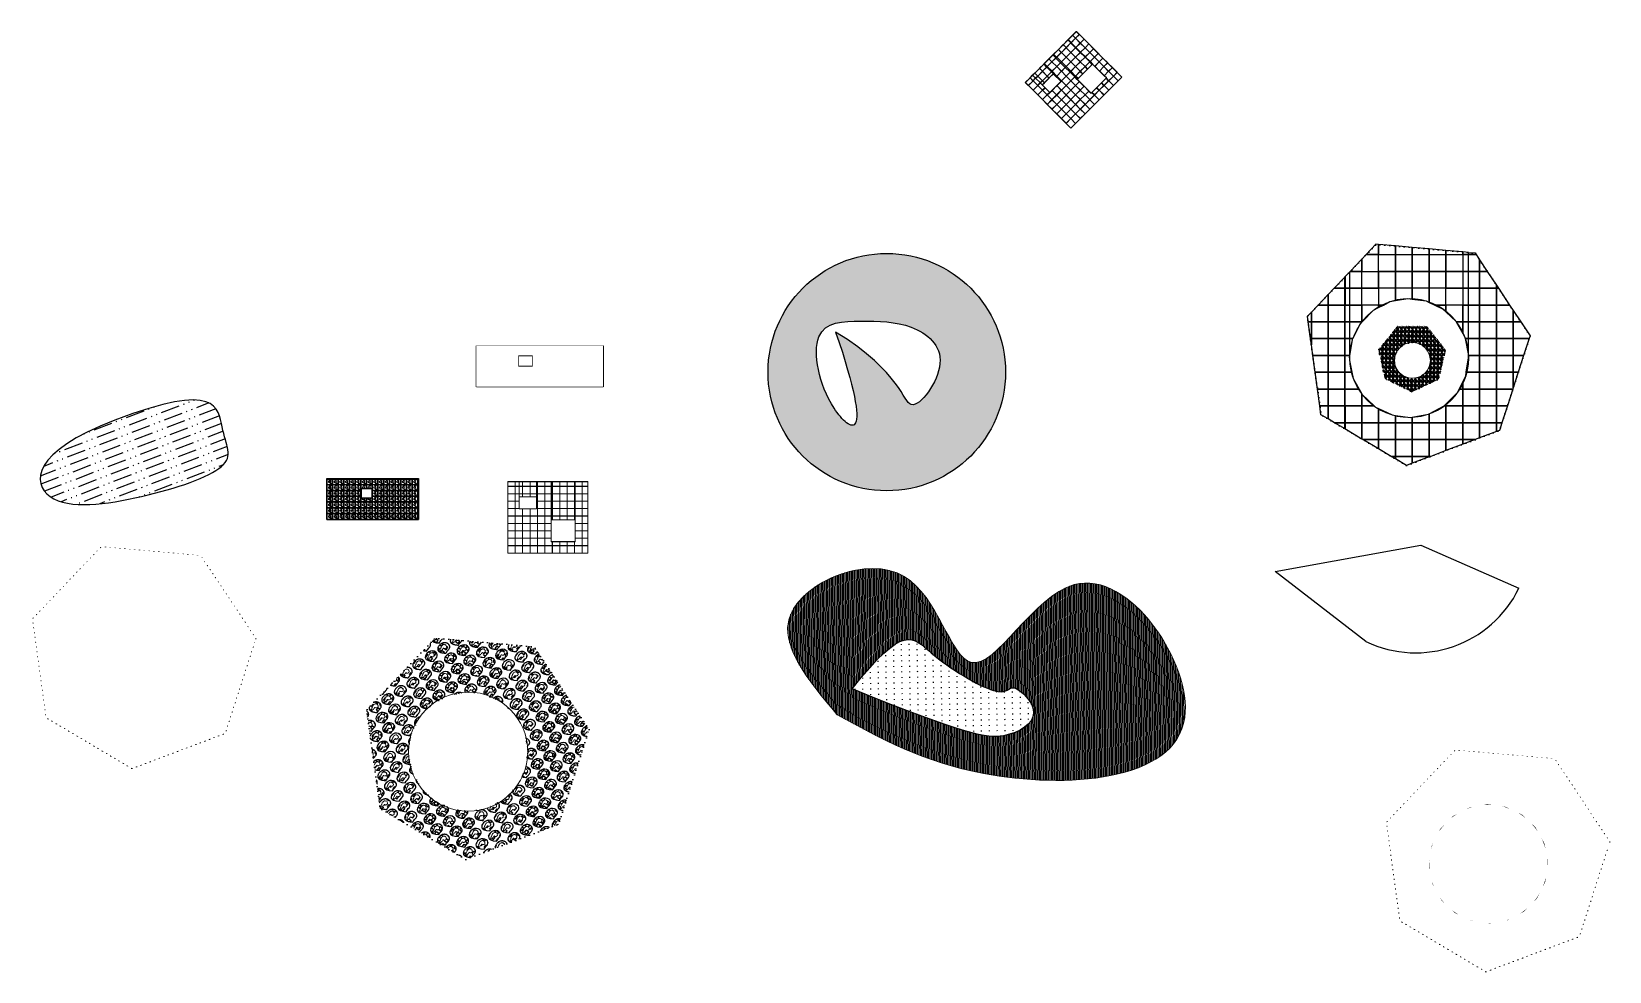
# Model space of a CAD drawing. Header units: metres. Extents: x 7423802 to 7424805, y 5547492 to 5548090.
import ezdxf
from ezdxf.lldxf.tags import DXFTag
from ezdxf.xclip import XClip

# ---------------------------------------------------------------- set-up
doc = ezdxf.new("R2010")
doc.units = ezdxf.units.M
doc.header["$XCLIPFRAME"] = 0
doc.set_wipeout_variables(frame=1)
doc.linetypes.add('ACAD_ISO07W100', pattern=[3, 0, -3])
doc.linetypes.add('CENTER2', pattern=[1.125, 0.75, -0.125, 0.125, -0.125])
doc.layers.add('block1', color=7, linetype='Continuous')
doc.layers.add('block2', color=32, linetype='Continuous', lineweight=5)
doc.styles.get("Standard").update_dxf_attribs({"font": 'simplex.shx'})
tags = doc.linetypes.add('GAS_LINE', pattern='A,12.7,-5.08,["GAS",Standard,S=2.54,R=0,X=-2.54,Y=-1.27],-6.35', length=24.13).pattern_tags.tags
tags[6] = DXFTag(74, 10)
picture_1 = doc.add_image_def('image1.jpg', size_in_pixel=(1024, 1024))
picture_2 = doc.add_image_def('image2.jpg', size_in_pixel=(1000, 1000))

# ---------------------------------------------------------------- blocks, each defined once
blk = doc.blocks.new('for_hatch')
blk.add_lwpolyline([(0, 0), (1.9, 0), (1.9, 1.93), (0, 1.93)], close=True)
for centre, radius in [((0.88, 0.97), 0.308), ((1.08, 1.62), 0.211), ((1.31, 0.37), 0.141)]:
    blk.add_circle(centre, radius)
blk = doc.blocks.new('block2')
at = {"elevation": 208}
for points in [[(8.4, -1.1), (59.4, -1.1), (59.4, -46.6), (8.4, -46.6)], [(15.7, -10.7), (26.7, -10.7), (26.7, -18.4), (15.7, -18.4)], [(35.9, -25.4), (51.2, -25.4), (51.2, -39.3), (35.9, -39.3)]]:
    blk.add_lwpolyline(points, close=True, dxfattribs=at)
image = blk.add_image(picture_2, insert=(8.4, -4, 208), size_in_units=(4.72, 4.72))
image.set_boundary_path([(1000, 372), (1000, 1000), (-0.5, 1000), (-0.5, 372), (1000, 372)])
image = blk.add_image(picture_2, insert=(8.4, -8.8, 208), size_in_units=(4.72, 4.72))
image.set_boundary_path([(-0.5, -0.5), (1000, -0.5), (1000, 1000), (-0.5, 1000), (-0.5, -0.5)])
image = blk.add_image(picture_2, insert=(8.4, -13.5, 208), size_in_units=(4.72, 4.72))
image.set_boundary_path([(-0.5, -0.5), (1000, -0.5), (1000, 1000), (-0.5, 1000), (-0.5, -0.5)])
image = blk.add_image(picture_2, insert=(13.1, -4, 208), size_in_units=(4.72, 4.72))
image.set_boundary_path([(540, 1000), (-0.5, 1000), (-0.5, 372), (540, 372), (540, 1000)])
image = blk.add_image(picture_2, insert=(13.1, -8.8, 208), size_in_units=(4.72, 4.72))
image.set_boundary_path([(540, 1000), (-0.5, 1000), (-0.5, -0.5), (540, -0.5), (540, 1000)])
image = blk.add_image(picture_2, insert=(13.1, -13.5, 208), size_in_units=(4.72, 4.72))
image.set_boundary_path([(540, 1000), (-0.5, 1000), (-0.5, -0.5), (540, -0.5), (540, 1000)])
image = blk.add_image(picture_2, insert=(13.1, -4, 208), size_in_units=(4.72, 4.72))
image.set_boundary_path([(540, 1000), (1000, 1000), (1000, 372), (540, 372), (540, 1000)])
image = blk.add_image(picture_2, insert=(13.1, -8.8, 208), size_in_units=(4.72, 4.72))
image.set_boundary_path([(540, 1000), (1000, 1000), (1000, -0.5), (540, -0.5), (540, 1000)])
image = blk.add_image(picture_2, insert=(13.1, -13.5, 208), size_in_units=(4.72, 4.72))
image.set_boundary_path([(1000, 414), (1000, -0.5), (540, -0.5), (540, 414), (1000, 414)])
image = blk.add_image(picture_2, insert=(17.8, -4, 208), size_in_units=(4.72, 4.72))
image.set_boundary_path([(-0.5, 372), (-0.5, 1000), (1000, 1000), (1000, 372), (-0.5, 372)])
image = blk.add_image(picture_2, insert=(17.8, -8.8, 208), size_in_units=(4.72, 4.72))
image.dxf.flags = 7
image = blk.add_image(picture_2, insert=(17.8, -13.5, 208), size_in_units=(4.72, 4.72))
image.set_boundary_path([(1000, 414), (1000, -0.5), (-0.5, -0.5), (-0.5, 414), (1000, 414)])
image = blk.add_image(picture_2, insert=(22.6, -4, 208), size_in_units=(4.72, 4.72))
image.set_boundary_path([(-0.5, 372), (-0.5, 1000), (880, 1000), (880, 372), (-0.5, 372)])
image = blk.add_image(picture_2, insert=(22.6, -8.8, 208), size_in_units=(4.72, 4.72))
image.set_boundary_path([(880, -0.5), (-0.5, -0.5), (-0.5, 1000), (880, 1000), (880, -0.5)])
image = blk.add_image(picture_2, insert=(22.6, -13.5, 208), size_in_units=(4.72, 4.72))
image.set_boundary_path([(880, -0.5), (-0.5, -0.5), (-0.5, 414), (880, 414), (880, -0.5)])
image = blk.add_image(picture_2, insert=(22.6, -4, 208), size_in_units=(4.72, 4.72))
image.set_boundary_path([(1000, 372), (1000, 1000), (880, 1000), (880, 372), (1000, 372)])
image = blk.add_image(picture_2, insert=(22.6, -8.8, 208), size_in_units=(4.72, 4.72))
image.set_boundary_path([(880, -0.5), (1000, -0.5), (1000, 1000), (880, 1000), (880, -0.5)])
image = blk.add_image(picture_2, insert=(22.6, -13.5, 208), size_in_units=(4.72, 4.72))
image.set_boundary_path([(880, -0.5), (1000, -0.5), (1000, 1000), (880, 1000), (880, -0.5)])
image = blk.add_image(picture_2, insert=(27.3, -4, 208), size_in_units=(4.72, 4.72))
image.set_boundary_path([(1000, 372), (1000, 1000), (-0.5, 1000), (-0.5, 372), (1000, 372)])
image = blk.add_image(picture_2, insert=(27.3, -8.8, 208), size_in_units=(4.72, 4.72))
image.dxf.flags = 7
image = blk.add_image(picture_2, insert=(27.3, -13.5, 208), size_in_units=(4.72, 4.72))
image.dxf.flags = 7
image = blk.add_image(picture_2, insert=(32, -4, 208), size_in_units=(4.72, 4.72))
image.set_boundary_path([(830, 1000), (-0.5, 1000), (-0.5, 372), (830, 372), (830, 1000)])
image = blk.add_image(picture_2, insert=(32, -8.8, 208), size_in_units=(4.72, 4.72))
image.set_boundary_path([(830, 1000), (-0.5, 1000), (-0.5, -0.5), (830, -0.5), (830, 1000)])
image = blk.add_image(picture_2, insert=(32, -13.5, 208), size_in_units=(4.72, 4.72))
image.set_boundary_path([(830, 1000), (-0.5, 1000), (-0.5, -0.5), (830, -0.5), (830, 1000)])
image = blk.add_image(picture_2, insert=(32, -4, 208), size_in_units=(4.72, 4.72))
image.set_boundary_path([(1000, 372), (1000, 1000), (830, 1000), (830, 372), (1000, 372)])
image = blk.add_image(picture_2, insert=(32, -8.8, 208), size_in_units=(4.72, 4.72))
image.set_boundary_path([(830, -0.5), (1000, -0.5), (1000, 1000), (830, 1000), (830, -0.5)])
image = blk.add_image(picture_2, insert=(32, -13.5, 208), size_in_units=(4.72, 4.72))
image.set_boundary_path([(830, -0.5), (1000, -0.5), (1000, 1000), (830, 1000), (830, -0.5)])
image = blk.add_image(picture_2, insert=(36.7, -4, 208), size_in_units=(4.72, 4.72))
image.set_boundary_path([(1000, 372), (1000, 1000), (-0.5, 1000), (-0.5, 372), (1000, 372)])
image = blk.add_image(picture_2, insert=(36.7, -8.8, 208), size_in_units=(4.72, 4.72))
image.dxf.flags = 7
image = blk.add_image(picture_2, insert=(36.7, -13.5, 208), size_in_units=(4.72, 4.72))
image.dxf.flags = 7
image = blk.add_image(picture_2, insert=(41.5, -4, 208), size_in_units=(4.72, 4.72))
image.set_boundary_path([(1000, 372), (1000, 1000), (-0.5, 1000), (-0.5, 372), (1000, 372)])
image = blk.add_image(picture_2, insert=(41.5, -8.8, 208), size_in_units=(4.72, 4.72))
image.dxf.flags = 7
image = blk.add_image(picture_2, insert=(41.5, -13.5, 208), size_in_units=(4.72, 4.72))
image.dxf.flags = 7
image = blk.add_image(picture_2, insert=(46.2, -4, 208), size_in_units=(4.72, 4.72))
image.set_boundary_path([(1000, 372), (1000, 1000), (-0.5, 1000), (-0.5, 372), (1000, 372)])
image = blk.add_image(picture_2, insert=(46.2, -8.8, 208), size_in_units=(4.72, 4.72))
image.dxf.flags = 7
image = blk.add_image(picture_2, insert=(46.2, -13.5, 208), size_in_units=(4.72, 4.72))
image.dxf.flags = 7
image = blk.add_image(picture_2, insert=(50.9, -4, 208), size_in_units=(4.72, 4.72))
image.set_boundary_path([(65, 1000), (-0.5, 1000), (-0.5, 372), (65, 372), (65, 1000)])
image = blk.add_image(picture_2, insert=(50.9, -8.8, 208), size_in_units=(4.72, 4.72))
image.set_boundary_path([(65, 1000), (-0.5, 1000), (-0.5, -0.5), (65, -0.5), (65, 1000)])
image = blk.add_image(picture_2, insert=(50.9, -13.5, 208), size_in_units=(4.72, 4.72))
image.set_boundary_path([(65, 1000), (-0.5, 1000), (-0.5, -0.5), (65, -0.5), (65, 1000)])
image = blk.add_image(picture_2, insert=(50.9, -4, 208), size_in_units=(4.72, 4.72))
image.set_boundary_path([(1000, 372), (1000, 1000), (65, 1000), (65, 372), (1000, 372)])
image = blk.add_image(picture_2, insert=(50.9, -8.8, 208), size_in_units=(4.72, 4.72))
image.set_boundary_path([(65, -0.5), (1000, -0.5), (1000, 1000), (65, 1000), (65, -0.5)])
image = blk.add_image(picture_2, insert=(50.9, -13.5, 208), size_in_units=(4.72, 4.72))
image.set_boundary_path([(65, -0.5), (1000, -0.5), (1000, 1000), (65, 1000), (65, -0.5)])
image = blk.add_image(picture_2, insert=(55.6, -4, 208), size_in_units=(4.72, 4.72))
image.set_boundary_path([(793, 1000), (-0.5, 1000), (-0.5, 372), (793, 372), (793, 1000)])
image = blk.add_image(picture_2, insert=(55.6, -8.8, 208), size_in_units=(4.72, 4.72))
image.set_boundary_path([(793, 1000), (-0.5, 1000), (-0.5, -0.5), (793, -0.5), (793, 1000)])
image = blk.add_image(picture_2, insert=(55.6, -13.5, 208), size_in_units=(4.72, 4.72))
image.set_boundary_path([(793, 1000), (-0.5, 1000), (-0.5, -0.5), (793, -0.5), (793, 1000)])
image = blk.add_image(picture_2, insert=(8.4, -18.2, 208), size_in_units=(4.72, 4.72))
image.set_boundary_path([(-0.5, -0.5), (1000, -0.5), (1000, 1000), (-0.5, 1000), (-0.5, -0.5)])
image = blk.add_image(picture_2, insert=(8.4, -22.9, 208), size_in_units=(4.72, 4.72))
image.set_boundary_path([(-0.5, -0.5), (1000, -0.5), (1000, 1000), (-0.5, 1000), (-0.5, -0.5)])
image = blk.add_image(picture_2, insert=(13.1, -18.2, 208), size_in_units=(4.72, 4.72))
image.set_boundary_path([(540, 1000), (-0.5, 1000), (-0.5, -0.5), (540, -0.5), (540, 1000)])
image = blk.add_image(picture_2, insert=(13.1, -22.9, 208), size_in_units=(4.72, 4.72))
image.set_boundary_path([(1000, 30), (1000, 1000), (-0.5, 1000), (-0.5, -0.5), (540, -0.5), (540, 30), (1000, 30)])
image = blk.add_image(picture_2, insert=(17.8, -22.9, 208), size_in_units=(4.72, 4.72))
image.set_boundary_path([(1000, 30), (1000, 1000), (-0.5, 1000), (-0.5, 30), (1000, 30)])
image = blk.add_image(picture_2, insert=(22.6, -22.9, 208), size_in_units=(4.72, 4.72))
image.set_boundary_path([(880, -0.5), (1000, -0.5), (1000, 1000), (-0.5, 1000), (-0.5, 30), (880, 30), (880, -0.5)])
image = blk.add_image(picture_2, insert=(22.6, -18.2, 208), size_in_units=(4.72, 4.72))
image.set_boundary_path([(880, -0.5), (1000, -0.5), (1000, 1000), (880, 1000), (880, -0.5)])
image = blk.add_image(picture_2, insert=(27.3, -18.2, 208), size_in_units=(4.72, 4.72))
image.dxf.flags = 7
image = blk.add_image(picture_2, insert=(27.3, -22.9, 208), size_in_units=(4.72, 4.72))
image.dxf.flags = 7
image = blk.add_image(picture_2, insert=(32, -18.2, 208), size_in_units=(4.72, 4.72))
image.set_boundary_path([(830, 1000), (-0.5, 1000), (-0.5, -0.5), (830, -0.5), (830, 1000)])
image = blk.add_image(picture_2, insert=(32, -22.9, 208), size_in_units=(4.72, 4.72))
image.set_boundary_path([(830, 1000), (-0.5, 1000), (-0.5, -0.5), (830, -0.5), (830, 1000)])
image = blk.add_image(picture_2, insert=(32, -18.2, 208), size_in_units=(4.72, 4.72))
image.set_boundary_path([(830, -0.5), (1000, -0.5), (1000, 1000), (830, 1000), (830, -0.5)])
image = blk.add_image(picture_2, insert=(32, -22.9, 208), size_in_units=(4.72, 4.72))
image.set_boundary_path([(830, -0.5), (1000, -0.5), (1000, 1000), (830, 1000), (830, -0.5)])
image = blk.add_image(picture_2, insert=(36.7, -18.2, 208), size_in_units=(4.72, 4.72))
image.dxf.flags = 7
image = blk.add_image(picture_2, insert=(36.7, -22.9, 208), size_in_units=(4.72, 4.72))
image.dxf.flags = 7
image = blk.add_image(picture_2, insert=(41.5, -18.2, 208), size_in_units=(4.72, 4.72))
image.dxf.flags = 7
image = blk.add_image(picture_2, insert=(41.5, -22.9, 208), size_in_units=(4.72, 4.72))
image.dxf.flags = 7
image = blk.add_image(picture_2, insert=(46.2, -18.2, 208), size_in_units=(4.72, 4.72))
image.dxf.flags = 7
image = blk.add_image(picture_2, insert=(46.2, -22.9, 208), size_in_units=(4.72, 4.72))
image.dxf.flags = 7
image = blk.add_image(picture_2, insert=(50.9, -18.2, 208), size_in_units=(4.72, 4.72))
image.set_boundary_path([(65, 1000), (-0.5, 1000), (-0.5, -0.5), (65, -0.5), (65, 1000)])
image = blk.add_image(picture_2, insert=(50.9, -22.9, 208), size_in_units=(4.72, 4.72))
image.set_boundary_path([(65, 1000), (-0.5, 1000), (-0.5, -0.5), (65, -0.5), (65, 1000)])
image = blk.add_image(picture_2, insert=(50.9, -18.2, 208), size_in_units=(4.72, 4.72))
image.set_boundary_path([(65, -0.5), (1000, -0.5), (1000, 1000), (65, 1000), (65, -0.5)])
image = blk.add_image(picture_2, insert=(50.9, -22.9, 208), size_in_units=(4.72, 4.72))
image.set_boundary_path([(65, -0.5), (1000, -0.5), (1000, 1000), (65, 1000), (65, -0.5)])
image = blk.add_image(picture_2, insert=(55.6, -18.2, 208), size_in_units=(4.72, 4.72))
image.set_boundary_path([(793, 1000), (-0.5, 1000), (-0.5, -0.5), (793, -0.5), (793, 1000)])
image = blk.add_image(picture_2, insert=(55.6, -22.9, 208), size_in_units=(4.72, 4.72))
image.set_boundary_path([(793, 1000), (-0.5, 1000), (-0.5, -0.5), (793, -0.5), (793, 1000)])
image = blk.add_image(picture_2, insert=(8.4, -27.7, 208), size_in_units=(4.72, 4.72))
image.set_boundary_path([(-0.5, -0.5), (1000, -0.5), (1000, 1000), (-0.5, 1000), (-0.5, -0.5)])
image = blk.add_image(picture_2, insert=(8.4, -32.4, 208), size_in_units=(4.72, 4.72))
image.set_boundary_path([(-0.5, -0.5), (1000, -0.5), (1000, 1000), (-0.5, 1000), (-0.5, -0.5)])
image = blk.add_image(picture_2, insert=(13.1, -27.7, 208), size_in_units=(4.72, 4.72))
image.dxf.flags = 7
image = blk.add_image(picture_2, insert=(13.1, -32.4, 208), size_in_units=(4.72, 4.72))
image.dxf.flags = 7
image = blk.add_image(picture_2, insert=(17.8, -27.7, 208), size_in_units=(4.72, 4.72))
image.dxf.flags = 7
image = blk.add_image(picture_2, insert=(17.8, -32.4, 208), size_in_units=(4.72, 4.72))
image.dxf.flags = 7
image = blk.add_image(picture_2, insert=(22.6, -27.7, 208), size_in_units=(4.72, 4.72))
image.dxf.flags = 7
image = blk.add_image(picture_2, insert=(22.6, -32.4, 208), size_in_units=(4.72, 4.72))
image.dxf.flags = 7
image = blk.add_image(picture_2, insert=(27.3, -27.7, 208), size_in_units=(4.72, 4.72))
image.dxf.flags = 7
image = blk.add_image(picture_2, insert=(27.3, -32.4, 208), size_in_units=(4.72, 4.72))
image.dxf.flags = 7
image = blk.add_image(picture_2, insert=(32, -27.7, 208), size_in_units=(4.72, 4.72))
image.set_boundary_path([(830, 1000), (-0.5, 1000), (-0.5, -0.5), (830, -0.5), (830, 1000)])
image = blk.add_image(picture_2, insert=(32, -32.4, 208), size_in_units=(4.72, 4.72))
image.set_boundary_path([(830, 1000), (-0.5, 1000), (-0.5, -0.5), (830, -0.5), (830, 1000)])
image = blk.add_image(picture_2, insert=(32, -27.7, 208), size_in_units=(4.72, 4.72))
image.set_boundary_path([(830, -0.5), (1000, -0.5), (1000, 524), (830, 524), (830, -0.5)])
image = blk.add_image(picture_2, insert=(36.7, -27.7, 208), size_in_units=(4.72, 4.72))
image.set_boundary_path([(-0.5, 524), (-0.5, -0.5), (1000, -0.5), (1000, 524), (-0.5, 524)])
image = blk.add_image(picture_2, insert=(41.5, -27.7, 208), size_in_units=(4.72, 4.72))
image.set_boundary_path([(-0.5, 524), (-0.5, -0.5), (1000, -0.5), (1000, 524), (-0.5, 524)])
image = blk.add_image(picture_2, insert=(46.2, -27.7, 208), size_in_units=(4.72, 4.72))
image.set_boundary_path([(-0.5, 524), (-0.5, -0.5), (1000, -0.5), (1000, 524), (-0.5, 524)])
image = blk.add_image(picture_2, insert=(50.9, -27.7, 208), size_in_units=(4.72, 4.72))
image.set_boundary_path([(-0.5, 524), (-0.5, -0.5), (65, -0.5), (65, 524), (-0.5, 524)])
image = blk.add_image(picture_2, insert=(50.9, -27.7, 208), size_in_units=(4.72, 4.72))
image.set_boundary_path([(65, -0.5), (1000, -0.5), (1000, 1000), (65, 1000), (65, -0.5)])
image = blk.add_image(picture_2, insert=(50.9, -32.4, 208), size_in_units=(4.72, 4.72))
image.set_boundary_path([(65, -0.5), (1000, -0.5), (1000, 1000), (65, 1000), (65, -0.5)])
image = blk.add_image(picture_2, insert=(55.6, -27.7, 208), size_in_units=(4.72, 4.72))
image.set_boundary_path([(793, 1000), (-0.5, 1000), (-0.5, -0.5), (793, -0.5), (793, 1000)])
image = blk.add_image(picture_2, insert=(55.6, -32.4, 208), size_in_units=(4.72, 4.72))
image.set_boundary_path([(793, 1000), (-0.5, 1000), (-0.5, -0.5), (793, -0.5), (793, 1000)])
image = blk.add_image(picture_2, insert=(8.4, -37.1, 208), size_in_units=(4.72, 4.72))
image.set_boundary_path([(-0.5, -0.5), (1000, -0.5), (1000, 1000), (-0.5, 1000), (-0.5, -0.5)])
image = blk.add_image(picture_2, insert=(8.4, -41.8, 208), size_in_units=(4.72, 4.72))
image.set_boundary_path([(-0.5, -0.5), (1000, -0.5), (1000, 1000), (-0.5, 1000), (-0.5, -0.5)])
image = blk.add_image(picture_2, insert=(13.1, -37.1, 208), size_in_units=(4.72, 4.72))
image.dxf.flags = 7
image = blk.add_image(picture_2, insert=(13.1, -41.8, 208), size_in_units=(4.72, 4.72))
image.dxf.flags = 7
image = blk.add_image(picture_2, insert=(17.8, -37.1, 208), size_in_units=(4.72, 4.72))
image.dxf.flags = 7
image = blk.add_image(picture_2, insert=(17.8, -41.8, 208), size_in_units=(4.72, 4.72))
image.dxf.flags = 7
image = blk.add_image(picture_2, insert=(22.6, -37.1, 208), size_in_units=(4.72, 4.72))
image.dxf.flags = 7
image = blk.add_image(picture_2, insert=(22.6, -41.8, 208), size_in_units=(4.72, 4.72))
image.dxf.flags = 7
image = blk.add_image(picture_2, insert=(27.3, -37.1, 208), size_in_units=(4.72, 4.72))
image.dxf.flags = 7
image = blk.add_image(picture_2, insert=(27.3, -41.8, 208), size_in_units=(4.72, 4.72))
image.dxf.flags = 7
image = blk.add_image(picture_2, insert=(32, -37.1, 208), size_in_units=(4.72, 4.72))
image.set_boundary_path([(830, 1000), (-0.5, 1000), (-0.5, -0.5), (830, -0.5), (830, 1000)])
image = blk.add_image(picture_2, insert=(32, -41.8, 208), size_in_units=(4.72, 4.72))
image.set_boundary_path([(1000, 460), (1000, 1000), (-0.5, 1000), (-0.5, -0.5), (830, -0.5), (830, 460), (1000, 460)])
image = blk.add_image(picture_2, insert=(36.7, -41.8, 208), size_in_units=(4.72, 4.72))
image.set_boundary_path([(1000, 460), (1000, 1000), (-0.5, 1000), (-0.5, 460), (1000, 460)])
image = blk.add_image(picture_2, insert=(41.5, -41.8, 208), size_in_units=(4.72, 4.72))
image.set_boundary_path([(1000, 460), (1000, 1000), (-0.5, 1000), (-0.5, 460), (1000, 460)])
image = blk.add_image(picture_2, insert=(46.2, -41.8, 208), size_in_units=(4.72, 4.72))
image.set_boundary_path([(1000, 460), (1000, 1000), (-0.5, 1000), (-0.5, 460), (1000, 460)])
image = blk.add_image(picture_2, insert=(50.9, -41.8, 208), size_in_units=(4.72, 4.72))
image.set_boundary_path([(65, -0.5), (1000, -0.5), (1000, 1000), (-0.5, 1000), (-0.5, 460), (65, 460), (65, -0.5)])
image = blk.add_image(picture_2, insert=(50.9, -37.1, 208), size_in_units=(4.72, 4.72))
image.set_boundary_path([(65, -0.5), (1000, -0.5), (1000, 1000), (65, 1000), (65, -0.5)])
image = blk.add_image(picture_2, insert=(55.6, -37.1, 208), size_in_units=(4.72, 4.72))
image.set_boundary_path([(793, 1000), (-0.5, 1000), (-0.5, -0.5), (793, -0.5), (793, 1000)])
image = blk.add_image(picture_2, insert=(55.6, -41.8, 208), size_in_units=(4.72, 4.72))
image.set_boundary_path([(793, 1000), (-0.5, 1000), (-0.5, -0.5), (793, -0.5), (793, 1000)])
image = blk.add_image(picture_2, insert=(8.4, -46.6, 208), size_in_units=(4.72, 4.72))
image.set_boundary_path([(-0.5, -0.5), (1000, -0.5), (1000, 1000), (-0.5, 1000), (-0.5, -0.5)])
image = blk.add_image(picture_2, insert=(13.1, -46.6, 208), size_in_units=(4.72, 4.72))
image.set_boundary_path([(-0.5, 1000), (-0.5, -0.5), (1000, -0.5), (1000, 1000), (-0.5, 1000)])
image = blk.add_image(picture_2, insert=(17.8, -46.6, 208), size_in_units=(4.72, 4.72))
image.set_boundary_path([(-0.5, 1000), (-0.5, -0.5), (1000, -0.5), (1000, 1000), (-0.5, 1000)])
image = blk.add_image(picture_2, insert=(22.6, -46.6, 208), size_in_units=(4.72, 4.72))
image.set_boundary_path([(-0.5, 1000), (-0.5, -0.5), (1000, -0.5), (1000, 1000), (-0.5, 1000)])
image = blk.add_image(picture_2, insert=(27.3, -46.6, 208), size_in_units=(4.72, 4.72))
image.set_boundary_path([(-0.5, 1000), (-0.5, -0.5), (1000, -0.5), (1000, 1000), (-0.5, 1000)])
image = blk.add_image(picture_2, insert=(32, -46.6, 208), size_in_units=(4.72, 4.72))
image.set_boundary_path([(-0.5, 1000), (-0.5, -0.5), (1000, -0.5), (1000, 1000), (-0.5, 1000)])
image = blk.add_image(picture_2, insert=(36.7, -46.6, 208), size_in_units=(4.72, 4.72))
image.set_boundary_path([(-0.5, 1000), (-0.5, -0.5), (1000, -0.5), (1000, 1000), (-0.5, 1000)])
image = blk.add_image(picture_2, insert=(41.5, -46.6, 208), size_in_units=(4.72, 4.72))
image.set_boundary_path([(-0.5, 1000), (-0.5, -0.5), (1000, -0.5), (1000, 1000), (-0.5, 1000)])
image = blk.add_image(picture_2, insert=(46.2, -46.6, 208), size_in_units=(4.72, 4.72))
image.set_boundary_path([(-0.5, 1000), (-0.5, -0.5), (1000, -0.5), (1000, 1000), (-0.5, 1000)])
image = blk.add_image(picture_2, insert=(50.9, -46.6, 208), size_in_units=(4.72, 4.72))
image.set_boundary_path([(-0.5, 1000), (-0.5, -0.5), (1000, -0.5), (1000, 1000), (-0.5, 1000)])
image = blk.add_image(picture_2, insert=(55.6, -46.6, 208), size_in_units=(4.72, 4.72))
image.set_boundary_path([(-0.5, 1000), (-0.5, -0.5), (793, -0.5), (793, 1000), (-0.5, 1000)])
blk = doc.blocks.new('hatch_spline')
at = {"transparency": 33554574}
h = blk.add_hatch(dxfattribs=at)
h.set_pattern_fill('SQUARE', color=2, angle=201)
h.set_pattern_definition([(201, (-7423979.2645, -5547704.76), (1.1378182398, -2.9641178541), [3.175, -3.175]), (291, (-7423979.2645, -5547704.76), (2.9641178541, 1.1378182398), [3.175, -3.175])])
edge = h.paths.add_edge_path()
edge.add_spline(control_points=[(-5.9, 0.9), (0.5, 9.7), (7.2, 1.5), (3.3, -7.2), (-4.5, -7.2), (-4.5, -1.7), (-5.9, 0.9)], knot_values=[0, 0, 0, 0, 1, 2, 3, 4, 4, 4, 4], degree=3, periodic=0)
edge = h.paths.add_edge_path(flags=16)
edge.add_spline(control_points=[(0, 0), (-0.5, -0.3), (-1.6, -0.9), (-1.7, -4.2), (3, -4), (3.4, 0), (1.7, 2), (-1.2, 6.4), (-0.9, 2.2), (-0.3, 0.8), (0, 0)], knot_values=[0, 0, 0, 0, 1.656528, 3.691412, 7.508039, 9.966271, 13.773906, 16.917471, 19.284981, 22.026906, 22.026906, 22.026906, 22.026906], degree=3, periodic=0)
at = {"color": 6, "lineweight": -2}
blk.add_open_spline([(-5.9, 0.9), (0.5, 9.7), (7.2, 1.5), (3.3, -7.2), (-4.5, -7.2), (-4.5, -1.7), (-5.9, 0.9)], degree=3, dxfattribs=at)
at = {"color": 4, "linetype": 'CENTER2', "lineweight": 20}
blk.add_spline([(0, 0), (-1.3, -1), (-1.3, -3.1), (2.5, -3.1), (3.1, -0.7), (1.3, 2.7), (-0.8, 5), (-0.8, 2.6), (0, 0)], degree=3, dxfattribs=at)
blk = doc.blocks.new('block1')
at = {"layer": 'block1', "color": 2, "linetype": 'ACAD_ISO07W100', "lineweight": -3, "elevation": 208, "flags": 128}
blk.add_lwpolyline([(1.3, 1.3), (-33.6, 54), (-96.6, 59.5), (-140.2, 13.7), (-131.6, -48.9), (-77.2, -81.3), (-18.1, -58.9)], close=True, dxfattribs=at)
at = {"layer": 'block1', "color": 3, "linetype": 'GAS_LINE', "lineweight": 5}
blk.add_circle((-75.6, -12.8, 208), 37.9, dxfattribs=at)
at = {"layer": 'block1'}
ref = blk.add_blockref('hatch_spline', (-111.5, 49.3), dxfattribs=dict(at, xscale=0.6, yscale=0.6, zscale=0.6, rotation=123.0175297445409))
XClip(ref).set_block_clipping_path([(-59.8990417377, -107.6907482091), (0.7961065096, -30.1072223429), (-8.6267806899, 9.4710842967), (-84.9612899192, 59.0765048638), (-70.4597509291, 46.0649825875), (-60.6197248755, 29.2492687367), (-56.3796463266, 10.2330630459), (-58.143887819, -9.1700757965), (-65.7441952017, -27.1096876338), (-78.4557338946, -41.8748875633), (-95.06621571, -52.0575315654), (-113.9915137182, -56.6865098923), (-133.4267390112, -55.3203609847), (-151.5183713709, -48.0893732496), (-153.7154990772, -46.7248119712)])
ref = blk.add_blockref('hatch_spline', (-103.5, 54.5), dxfattribs=dict(at, xscale=0.6, yscale=0.6, zscale=0.6, rotation=123.0175297445409))
XClip(ref).set_block_clipping_path([(-59.8990417386, -91.8240090087), (0.7961065087, -14.2404831424), (-8.6267806909, 25.3378234971), (-84.9612899201, 74.9432440642), (-70.4597509301, 61.9317217879), (-60.6197248765, 45.1160079371), (-56.3796463276, 26.0998022463), (-58.14388782, 6.6966634039), (-65.7441952026, -11.2429484334), (-78.4557338955, -26.0081483629), (-95.0662157109, -36.190792365), (-113.9915137191, -40.8197706919), (-133.4267390121, -39.4536217842), (-151.5183713718, -32.2226340491), (-153.7154990782, -30.8580727708)])
at = {"layer": 'block1', "xscale": 0.6, "yscale": 0.6, "zscale": 0.6, "rotation": 123.0175297445409}
for p in [(-99.2, 47.9), (-87, 46.5), (-79, 51.7), (-74.7, 45.1), (-66.7, 50.3), (-54.5, 48.9), (-102.9, 36.1), (-95, 41.3), (-90.7, 34.7), (-82.7, 39.9), (-70.4, 38.5), (-62.5, 43.7), (-58.2, 37.1), (-50.2, 42.3), (-45.9, 35.7), (-106.6, 24.3), (-98.7, 29.5), (-78.4, 33.3), (-66.2, 31.9), (-53.9, 30.5), (-29.4, 27.7), (-49.6, 23.9), (-25.1, 21.1), (-20.8, 14.6), (-130.6, 8.8), (-122.6, 14), (-28.8, 9.4), (-16.5, 8), (-126.3, 2.2), (-122, -4.4), (-24.5, 2.8), (-20.2, -3.8), (-12.3, 1.4), (-8, -5.2), (-130, -9.6), (-28.2, -9), (-23.9, -15.6), (-16, -10.4), (-125.7, -16.2), (-121.5, -22.7), (-31.9, -20.7), (-19.7, -22.1), (-11.7, -17), (-125.2, -34.5), (-117.2, -29.3), (-112.9, -35.9), (-35.6, -32.5), (-27.7, -27.3), (-23.4, -33.9), (-15.4, -28.7), (-120.9, -41.1), (-108.6, -42.5), (-39.3, -44.3), (-31.4, -39.1), (-27.1, -45.7), (-19.1, -40.5), (-116.6, -47.7), (-104.3, -49.1), (-100.1, -55.7), (-55.3, -54.7), (-47.3, -49.5), (-43, -56.1), (-35.1, -50.9), (-22.8, -52.3), (-95.8, -62.2), (-87.8, -57.1), (-83.5, -63.6), (-75.5, -58.5), (-71.3, -65), (-63.3, -59.9), (-51, -61.2), (-30.8, -57.5), (-79.3, -70.2), (-67, -71.6), (-59, -66.4)]:
    blk.add_blockref('hatch_spline', p, dxfattribs=at)
at = {"layer": 'block1'}
ref = blk.add_blockref('hatch_spline', (-95.5, 59.6), dxfattribs=dict(at, xscale=0.6, yscale=0.6, zscale=0.6, rotation=123.0175297445409))
XClip(ref).set_block_clipping_path([(-59.8990417396, -75.9572698083), (0.7961065077, 1.626256058), (-8.6267806919, 41.2045626976), (-84.9612899212, 90.8099832647), (-70.4597509311, 77.7984609883), (-60.6197248775, 60.9827471375), (-56.3796463286, 41.9665414467), (-58.143887821, 22.5634026043), (-65.7441952036, 4.623790767), (-78.4557338966, -10.1414091624), (-95.066215712, -20.3240531646), (-113.9915137201, -24.9530314915), (-133.4267390132, -23.5868825838), (-151.5183713728, -16.3558948487), (-153.7154990792, -14.9913335703)])
ref = blk.add_blockref('hatch_spline', (-91.3, 53.1), dxfattribs=dict(at, xscale=0.6, yscale=0.6, zscale=0.6, rotation=123.0175297445409))
XClip(ref).set_block_clipping_path([(-46.8132934587, -75.9572698083), (13.8818547886, 1.626256058), (4.4589675891, 41.2045626976), (-71.8755416402, 90.8099832647), (-57.3740026501, 77.7984609883), (-47.5339765965, 60.9827471375), (-43.2938980476, 41.9665414467), (-45.05813954, 22.5634026043), (-52.6584469227, 4.623790767), (-65.3699856156, -10.1414091624), (-81.980467431, -20.3240531646), (-100.9057654392, -24.9530314915), (-120.3409907322, -23.5868825838), (-138.4326230919, -16.3558948487), (-140.6297507982, -14.9913335703)])
ref = blk.add_blockref('hatch_spline', (-83.3, 58.3), dxfattribs=dict(at, xscale=0.6, yscale=0.6, zscale=0.6, rotation=123.0175297445409))
XClip(ref).set_block_clipping_path([(-46.8132934576, -60.0905305985), (13.8818547897, 17.4929952677), (4.4589675901, 57.0713019073), (-71.8755416392, 106.6767224744), (-57.3740026491, 93.6652001981), (-47.5339765955, 76.8494863473), (-43.2938980466, 57.8332806565), (-45.058139539, 38.4301418141), (-52.6584469216, 20.4905299768), (-65.3699856146, 5.7253300473), (-81.98046743, -4.4573139548), (-100.9057654381, -9.0862922817), (-120.3409907311, -7.7201433741), (-138.4326230908, -0.489155639), (-140.6297507972, 0.8754056394)])
ref = blk.add_blockref('hatch_spline', (-75.3, 63.4), dxfattribs=dict(at, xscale=0.6, yscale=0.6, zscale=0.6, rotation=123.0175297445409))
XClip(ref).set_block_clipping_path([(-46.8132934596, -44.2237913981), (13.8818547877, 33.3597344682), (4.4589675881, 72.9380411077), (-71.8755416411, 122.5434616748), (-57.3740026511, 109.5319393985), (-47.5339765975, 92.7162255477), (-43.2938980486, 73.7000198569), (-45.058139541, 54.2968810145), (-52.6584469236, 36.3572691772), (-65.3699856165, 21.5920692477), (-81.9804674319, 11.4094252456), (-100.9057654401, 6.7804469187), (-120.3409907331, 8.1465958264), (-138.4326230928, 15.3775835615), (-140.6297507992, 16.7421448398)])
ref = blk.add_blockref('hatch_spline', (-71, 56.9), dxfattribs=dict(at, xscale=0.6, yscale=0.6, zscale=0.6, rotation=123.0175297445409))
XClip(ref).set_block_clipping_path([(-33.7275451797, -44.2237913981), (26.9676030676, 33.3597344682), (17.5447158681, 72.9380411077), (-58.7897933612, 122.5434616748), (-44.2882543711, 109.5319393985), (-34.4482283175, 92.7162255477), (-30.2081497686, 73.7000198569), (-31.972391261, 54.2968810145), (-39.5726986437, 36.3572691772), (-52.2842373366, 21.5920692477), (-68.894719152, 11.4094252456), (-87.8200171601, 6.7804469187), (-107.2552424532, 8.1465958264), (-125.3468748129, 15.3775835615), (-127.5440025192, 16.7421448398)])
ref = blk.add_blockref('hatch_spline', (-63, 62), dxfattribs=dict(at, xscale=0.6, yscale=0.6, zscale=0.6, rotation=123.0175297445409))
XClip(ref).set_block_clipping_path([(-33.7275451806, -28.3570521884), (26.9676030667, 49.2264736779), (17.5447158671, 88.8047803175), (-58.7897933621, 138.4102008846), (-44.2882543721, 125.3986786082), (-34.4482283185, 108.5829647575), (-30.2081497696, 89.5667590667), (-31.972391262, 70.1636202242), (-39.5726986446, 52.224008387), (-52.2842373375, 37.4588084575), (-68.8947191529, 27.2761644553), (-87.8200171611, 22.6471861284), (-107.2552424541, 24.0133350361), (-125.3468748138, 31.2443227712), (-127.5440025202, 32.6088840496)])
ref = blk.add_blockref('hatch_spline', (-58.7, 55.5), dxfattribs=dict(at, xscale=0.6, yscale=0.6, zscale=0.6, rotation=123.0175297445409))
XClip(ref).set_block_clipping_path([(-20.6417968976, -28.3570521995), (40.0533513497, 49.2264736667), (30.6304641501, 88.8047803063), (-45.7040450792, 138.4102008734), (-31.2025060891, 125.3986785971), (-21.3624800355, 108.5829647463), (-17.1224014866, 89.5667590555), (-18.886642979, 70.163620213), (-26.4869503616, 52.2240083758), (-39.1984890546, 37.4588084463), (-55.80897087, 27.2761644442), (-74.7342688781, 22.6471861172), (-94.1694941712, 24.0133350249), (-112.2611265308, 31.24432276), (-114.4582542372, 32.6088840384)])
ref = blk.add_blockref('hatch_spline', (-50.8, 60.6), dxfattribs=dict(at, xscale=0.6, yscale=0.6, zscale=0.6, rotation=123.0175297445409))
XClip(ref).set_block_clipping_path([(-20.6417968976, -12.4903129879), (40.0533513497, 65.0932128783), (30.6304641501, 104.6715195179), (-45.7040450792, 154.276940085), (-31.2025060891, 141.2654178087), (-21.3624800355, 124.4497039579), (-17.1224014866, 105.4334982671), (-18.886642979, 86.0303594247), (-26.4869503616, 68.0907475874), (-39.1984890546, 53.3255476579), (-55.80897087, 43.1429036558), (-74.7342688781, 38.5139253289), (-94.1694941712, 39.8800742365), (-112.2611265308, 47.1110619716), (-114.4582542372, 48.47562325)])
ref = blk.add_blockref('hatch_spline', (-46.5, 54.1), dxfattribs=dict(at, xscale=0.6, yscale=0.6, zscale=0.6, rotation=123.0175297445409))
XClip(ref).set_block_clipping_path([(-7.5560486167, -12.4903129879), (53.1390996306, 65.0932128783), (43.7162124311, 104.6715195179), (-32.6182967982, 154.276940085), (-18.1167578081, 141.2654178087), (-8.2767317545, 124.4497039579), (-4.0366532056, 105.4334982671), (-5.800894698, 86.0303594247), (-13.4012020807, 68.0907475874), (-26.1127407736, 53.3255476579), (-42.723222589, 43.1429036558), (-61.6485205971, 38.5139253289), (-81.0837458902, 39.8800742365), (-99.1753782498, 47.1110619716), (-101.3725059562, 48.47562325)])
ref = blk.add_blockref('hatch_spline', (-42.2, 47.5), dxfattribs=dict(at, xscale=0.6, yscale=0.6, zscale=0.6, rotation=123.0175297445409))
XClip(ref).set_block_clipping_path([(-104.1154923472, -18.9053898267), (-170.5977417533, 62.8832878992), (-148.1037831097, 165.8556099795), (-53.5720260604, 212.4713176377), (41.8131882357, 167.627832219), (56.8019607081, 104.6715195179), (-19.5325485491, 154.2769401018), (-21.7296762713, 155.6415013894), (-39.8213086301, 162.8724891227), (-59.2565339231, 164.2386380304), (-78.1818319312, 159.6096597053), (-94.7923137485, 149.4270157069), (-107.5038524396, 134.6618157718), (-115.1041598222, 116.7222039402), (-116.8684013155, 97.319065094), (-112.6283227657, 78.3028594032), (-102.788296713, 61.4871455505), (-88.286757722, 48.4756232761), (5.5296996604, -12.4903129879), (1.2804753208, -17.9218806848)])
ref = blk.add_blockref('hatch_spline', (-42.2, 47.5), dxfattribs=dict(at, xscale=0.6, yscale=0.6, zscale=0.6, rotation=123.0175297445409))
XClip(ref).set_block_clipping_path([(5.5296996614, -12.4903129879), (66.2248479087, 65.0932128783), (56.8019607092, 104.6715195179), (-19.5325485201, 154.276940085), (-5.0310095301, 141.2654178087), (4.8090165235, 124.4497039579), (9.0490950724, 105.4334982671), (7.2848535801, 86.0303594247), (-0.3154538026, 68.0907475874), (-13.0269924955, 53.3255476579), (-29.6374743109, 43.1429036558), (-48.5627723191, 38.5139253289), (-67.9979976121, 39.8800742365), (-86.0896299718, 47.1110619716), (-88.2867576781, 48.47562325)])
ref = blk.add_blockref('hatch_spline', (-38.5, 59.3), dxfattribs=dict(at, xscale=0.6, yscale=0.6, zscale=0.6, rotation=123.0175297445409))
XClip(ref).set_block_clipping_path([(-7.5560486176, 3.3764262106), (53.1390996297, 80.9599520769), (43.7162124302, 120.5382587165), (-32.6182967991, 170.1436792836), (-18.1167578091, 157.1321570072), (-8.2767317555, 140.3164431565), (-4.0366532066, 121.3002374656), (-5.8008946989, 101.8970986232), (-13.4012020816, 83.9574867859), (-26.1127407745, 69.1922868565), (-42.7232225899, 59.0096428543), (-61.6485205981, 54.3806645274), (-81.0837458911, 55.7468134351), (-99.1753782508, 62.9778011702), (-101.3725059571, 64.3423624486)])
ref = blk.add_blockref('hatch_spline', (-34.2, 52.7), dxfattribs=dict(at, xscale=0.6, yscale=0.6, zscale=0.6, rotation=123.0175297445409))
XClip(ref).set_block_clipping_path([(5.5296996624, 3.3764262106), (66.2248479096, 80.9599520769), (56.8019607101, 120.5382587165), (-19.5325485192, 170.1436792836), (-5.0310095291, 157.1321570072), (4.8090165245, 140.3164431565), (9.0490950734, 121.3002374656), (7.284853581, 101.8970986232), (-0.3154538017, 83.9574867859), (-13.0269924946, 69.1922868565), (-29.63747431, 59.0096428543), (-48.5627723181, 54.3806645274), (-67.9979976112, 55.7468134351), (-86.0896299708, 62.9778011702), (-88.2867576772, 64.3423624486)])
ref = blk.add_blockref('hatch_spline', (-34.2, 52.7), dxfattribs=dict(at, xscale=0.6, yscale=0.6, zscale=0.6, rotation=123.0175297445409))
XClip(ref).set_block_clipping_path([(-104.1154923472, -3.0386506282), (-170.5977417533, 78.7500270978), (-148.1037831097, 181.722349178), (-53.5720260604, 228.3380568363), (41.8131882357, 183.4945714176), (56.8019607081, 120.5382587165), (-19.5325485491, 170.1436793003), (-21.7296762713, 171.508240588), (-39.8213086301, 178.7392283212), (-59.2565339231, 180.1053772289), (-78.1818319312, 175.4763989039), (-94.7923137485, 165.2937549055), (-107.5038524396, 150.5285549704), (-115.1041598222, 132.5889431387), (-116.8684013155, 113.1858042926), (-112.6283227657, 94.1695986018), (-102.788296713, 77.3538847491), (-88.286757722, 64.3423624747), (5.5296996604, 3.3764262106), (1.2804753208, -2.0551414862)])
ref = blk.add_blockref('hatch_spline', (-29.9, 46.1), dxfattribs=dict(at, xscale=0.6, yscale=0.6, zscale=0.6, rotation=123.0175297445409))
XClip(ref).set_block_clipping_path([(-91.0297440651, -3.0386506282), (-157.5119934713, 78.7500270978), (-135.0180348277, 181.722349178), (-40.4862777784, 228.3380568363), (54.8989365178, 183.4945714176), (69.8877089901, 120.5382587165), (-6.4468002671, 170.1436793003), (-8.6439279893, 171.508240588), (-26.735560348, 178.7392283212), (-46.1707856411, 180.1053772289), (-65.0960836492, 175.4763989039), (-81.7065654665, 165.2937549055), (-94.4181041576, 150.5285549704), (-102.0184115402, 132.5889431387), (-103.7826530335, 113.1858042926), (-99.5425744837, 94.1695986018), (-89.702548431, 77.3538847491), (-75.20100944, 64.3423624747), (18.6154479424, 3.3764262106), (14.3662236028, -2.0551414862)])
ref = blk.add_blockref('hatch_spline', (-115.2, 37.5), dxfattribs=dict(at, xscale=0.6, yscale=0.6, zscale=0.6, rotation=123.0175297445409))
XClip(ref).set_block_clipping_path([(-156.4584854632, -129.9725642577), (-222.9407348693, -48.1838865317), (-200.4467762257, 54.7884355485), (-105.9150191764, 101.4041432068), (-10.5298048803, 56.5606577881), (4.4589675921, -6.395654913), (-71.8755416651, 43.2097656708), (-74.0726693873, 44.5743269585), (-92.1643017461, 51.8053146917), (-111.5995270391, 53.1714635994), (-130.5248250472, 48.5424852744), (-147.1353068645, 38.359841276), (-159.8468455556, 23.5946413409), (-167.4471529382, 5.6550295092), (-169.2113944315, -13.7481093369), (-164.9713158817, -32.7643150277), (-155.131289829, -49.5800288804), (-140.629750838, -62.5915511549), (-46.8132934556, -123.5574874189), (-51.0625177952, -128.9890551157)])
ref = blk.add_blockref('hatch_spline', (-107.2, 42.7), dxfattribs=dict(at, xscale=0.6, yscale=0.6, zscale=0.6, rotation=123.0175297445409))
XClip(ref).set_block_clipping_path([(-46.8132934556, -107.6907482091), (13.8818547917, -30.1072223429), (4.4589675921, 9.4710842967), (-71.8755416372, 59.0765048638), (-57.3740026471, 46.0649825875), (-47.5339765935, 29.2492687367), (-43.2938980446, 10.2330630459), (-45.058139537, -9.1700757965), (-52.6584469196, -27.1096876338), (-65.3699856126, -41.8748875633), (-81.980467428, -52.0575315654), (-100.9057654361, -56.6865098923), (-120.3409907292, -55.3203609847), (-138.4326230888, -48.0893732496), (-140.6297507952, -46.7248119712)])
ref = blk.add_blockref('hatch_spline', (-115.2, 37.5), dxfattribs=dict(at, xscale=0.6, yscale=0.6, zscale=0.6, rotation=123.0175297445409))
XClip(ref).set_block_clipping_path([(-46.8132934556, -123.5574874189), (13.8818547917, -45.9739615526), (4.4589675921, -6.395654913), (-71.8755416372, 43.2097656541), (-57.3740026471, 30.1982433777), (-47.5339765935, 13.3825295269), (-43.2938980446, -5.6336761639), (-45.058139537, -25.0368150063), (-52.6584469196, -42.9764268436), (-65.3699856126, -57.741626773), (-81.980467428, -67.9242707752), (-100.9057654361, -72.5532491021), (-120.3409907292, -71.1871001944), (-138.4326230888, -63.9561124593), (-140.6297507952, -62.5915511809)])
ref = blk.add_blockref('hatch_spline', (-37.9, 40.9), dxfattribs=dict(at, xscale=0.6, yscale=0.6, zscale=0.6, rotation=123.0175297445409))
XClip(ref).set_block_clipping_path([(-91.0297440632, -18.9053898267), (-157.5119934693, 62.8832878992), (-135.0180348257, 165.8556099795), (-40.4862777764, 212.4713176377), (54.8989365197, 167.627832219), (69.8877089921, 104.6715195179), (-6.4468002651, 154.2769401018), (-8.6439279873, 155.6415013894), (-26.735560346, 162.8724891227), (-46.1707856391, 164.2386380304), (-65.0960836472, 159.6096597053), (-81.7065654645, 149.4270157069), (-94.4181041556, 134.6618157718), (-102.0184115382, 116.7222039402), (-103.7826530315, 97.319065094), (-99.5425744817, 78.3028594032), (-89.702548429, 61.4871455505), (-75.201009438, 48.4756232761), (18.6154479444, -12.4903129879), (14.3662236048, -17.9218806848)])
ref = blk.add_blockref('hatch_spline', (-37.9, 40.9), dxfattribs=dict(at, xscale=0.6, yscale=0.6, zscale=0.6, rotation=123.0175297445409))
XClip(ref).set_block_clipping_path([(18.6154479453, -12.4903129879), (79.3105961926, 65.0932128783), (69.887708993, 104.6715195179), (-6.4468002362, 154.276940085), (8.0547387538, 141.2654178087), (17.8947648074, 124.4497039579), (22.1348433563, 105.4334982671), (20.3706018639, 86.0303594247), (12.7702944813, 68.0907475874), (0.0587557884, 53.3255476579), (-16.551726027, 43.1429036558), (-35.4770240352, 38.5139253289), (-54.9122493282, 39.8800742365), (-73.0038816879, 47.1110619716), (-75.2010093943, 48.47562325)])
ref = blk.add_blockref('hatch_spline', (-33.7, 34.3), dxfattribs=dict(at, xscale=0.6, yscale=0.6, zscale=0.6, rotation=123.0175297445409))
XClip(ref).set_block_clipping_path([(-77.9439957832, -18.9053898267), (-144.4262451894, 62.8832878992), (-121.9322865458, 165.8556099795), (-27.4005294965, 212.4713176377), (67.9846847997, 167.627832219), (82.973457272, 104.6715195179), (6.6389480148, 154.2769401018), (4.4418202926, 155.6415013894), (-13.6498120661, 162.8724891227), (-33.0850373592, 164.2386380304), (-52.0103353673, 159.6096597053), (-68.6208171846, 149.4270157069), (-81.3323558756, 134.6618157718), (-88.9326632583, 116.7222039402), (-90.6969047516, 97.319065094), (-86.4568262018, 78.3028594032), (-76.6168001491, 61.4871455505), (-62.1152611581, 48.4756232761), (31.7011962243, -12.4903129879), (27.4519718847, -17.9218806848)])
ref = blk.add_blockref('hatch_spline', (-33.7, 34.3), dxfattribs=dict(at, xscale=0.6, yscale=0.6, zscale=0.6, rotation=123.0175297445409))
XClip(ref).set_block_clipping_path([(31.7011962273, -12.4903129879), (92.3963444746, 65.0932128783), (82.9734572751, 104.6715195179), (6.6389480458, 154.276940085), (21.1404870359, 141.2654178087), (30.9805130895, 124.4497039579), (35.2205916384, 105.4334982671), (33.456350146, 86.0303594247), (25.8560427633, 68.0907475874), (13.1445040704, 53.3255476579), (-3.465977745, 43.1429036558), (-22.3912757532, 38.5139253289), (-41.8265010462, 39.8800742365), (-59.9181334059, 47.1110619716), (-62.1152611122, 48.47562325)])
ref = blk.add_blockref('hatch_spline', (-25.7, 39.5), dxfattribs=dict(at, xscale=0.6, yscale=0.6, zscale=0.6, rotation=123.0175297445409))
XClip(ref).set_block_clipping_path([(-77.9439957842, -3.038650617), (-144.4262451903, 78.7500271089), (-121.9322865467, 181.7223491892), (-27.4005294974, 228.3380568475), (67.9846847988, 183.4945714287), (82.9734572711, 120.5382587276), (6.6389480139, 170.1436793115), (4.4418202917, 171.5082405992), (-13.649812067, 178.7392283324), (-33.0850373601, 180.1053772401), (-52.0103353682, 175.4763989151), (-68.6208171855, 165.2937549166), (-81.3323558766, 150.5285549816), (-88.9326632592, 132.5889431499), (-90.6969047525, 113.1858043037), (-86.4568262027, 94.1695986129), (-76.61680015, 77.3538847603), (-62.115261159, 64.3423624858), (31.7011962234, 3.3764262218), (27.4519718838, -2.0551414751)])
ref = blk.add_blockref('hatch_spline', (-131.2, 27.1), dxfattribs=dict(at, xscale=0.6, yscale=0.6, zscale=0.6, rotation=123.0175297445409))
XClip(ref).set_block_clipping_path([(-156.4584854632, -161.7060426567), (-222.9407348693, -79.9173649307), (-200.4467762257, 23.0549571496), (-105.9150191764, 69.6706648078), (-10.5298048803, 24.8271793891), (4.4589675921, -38.129133312), (-71.8755416651, 11.4762872718), (-74.0726693873, 12.8408485595), (-92.1643017461, 20.0718362927), (-111.5995270391, 21.4379852004), (-130.5248250472, 16.8090068754), (-147.1353068645, 6.626362877), (-159.8468455556, -8.1388370581), (-167.4471529382, -26.0784488898), (-169.2113944315, -45.4815877359), (-164.9713158817, -64.4977934267), (-155.131289829, -81.3135072794), (-140.629750838, -94.3250295538), (-46.8132934556, -155.2909658179), (-51.0625177952, -160.7225335147)])
ref = blk.add_blockref('hatch_spline', (-123.2, 32.3), dxfattribs=dict(at, xscale=0.6, yscale=0.6, zscale=0.6, rotation=123.0175297445409))
XClip(ref).set_block_clipping_path([(-156.4584854632, -145.8393034581), (-222.9407348693, -64.0506257322), (-200.4467762257, 38.9216963481), (-105.9150191764, 85.5374040063), (-10.5298048803, 40.6939185876), (4.4589675921, -22.2623941135), (-71.8755416651, 27.3430264704), (-74.0726693873, 28.7075877581), (-92.1643017461, 35.9385754913), (-111.5995270391, 37.304724399), (-130.5248250472, 32.6757460739), (-147.1353068645, 22.4931020755), (-159.8468455556, 7.7279021405), (-167.4471529382, -10.2117096912), (-169.2113944315, -29.6148485374), (-164.9713158817, -48.6310542282), (-155.131289829, -65.4467680808), (-140.629750838, -78.4582903553), (-46.8132934556, -139.4242266193), (-51.0625177952, -144.8557943162)])
ref = blk.add_blockref('hatch_spline', (-118.9, 25.7), dxfattribs=dict(at, xscale=0.6, yscale=0.6, zscale=0.6, rotation=123.0175297445409))
XClip(ref).set_block_clipping_path([(-143.3727371842, -145.8393034581), (-209.8549865903, -64.0506257322), (-187.3610279467, 38.9216963481), (-92.8292708974, 85.5374040063), (2.5559433987, 40.6939185876), (17.5447158711, -22.2623941135), (-58.7897933861, 27.3430264704), (-60.9869211083, 28.7075877581), (-79.0785534671, 35.9385754913), (-98.5137787601, 37.304724399), (-117.4390767682, 32.6757460739), (-134.0495585855, 22.4931020755), (-146.7610972766, 7.7279021405), (-154.3614046592, -10.2117096912), (-156.1256461525, -29.6148485374), (-151.8855676027, -48.6310542282), (-142.04554155, -65.4467680808), (-127.544002559, -78.4582903553), (-33.7275451766, -139.4242266193), (-37.9767695162, -144.8557943162)])
ref = blk.add_blockref('hatch_spline', (-110.9, 30.9), dxfattribs=dict(at, xscale=0.6, yscale=0.6, zscale=0.6, rotation=123.0175297445409))
XClip(ref).set_block_clipping_path([(-143.3727371852, -129.9725642577), (-209.8549865914, -48.1838865317), (-187.3610279477, 54.7884355485), (-92.8292708985, 101.4041432068), (2.5559433977, 56.5606577881), (17.5447158701, -6.395654913), (-58.7897933872, 43.2097656708), (-60.9869211094, 44.5743269585), (-79.0785534681, 51.8053146917), (-98.5137787611, 53.1714635994), (-117.4390767693, 48.5424852744), (-134.0495585866, 38.359841276), (-146.7610972776, 23.5946413409), (-154.3614046603, 5.6550295092), (-156.1256461536, -13.7481093369), (-151.8855676037, -32.7643150277), (-142.0455415511, -49.5800288804), (-127.5440025601, -62.5915511549), (-33.7275451777, -123.5574874189), (-37.9767695173, -128.9890551157)])
ref = blk.add_blockref('hatch_spline', (-110.9, 30.9), dxfattribs=dict(at, xscale=0.6, yscale=0.6, zscale=0.6, rotation=123.0175297445409))
XClip(ref).set_block_clipping_path([(-33.7275451756, -123.5574874189), (26.9676030717, -45.9739615526), (17.5447158722, -6.395654913), (-58.7897933571, 43.2097656541), (-44.2882543671, 30.1982433777), (-34.4482283135, 13.3825295269), (-30.2081497646, -5.6336761639), (-31.9723912569, -25.0368150063), (-39.5726986396, -42.9764268436), (-52.2842373325, -57.741626773), (-68.8947191479, -67.9242707752), (-87.8200171561, -72.5532491021), (-107.2552424491, -71.1871001944), (-125.3468748088, -63.9561124593), (-127.5440025151, -62.5915511809)])
ref = blk.add_blockref('hatch_spline', (-118.9, 25.7), dxfattribs=dict(at, xscale=0.6, yscale=0.6, zscale=0.6, rotation=123.0175297445409))
XClip(ref).set_block_clipping_path([(-33.7275451756, -139.4242266193), (26.9676030717, -61.840700753), (17.5447158722, -22.2623941135), (-58.7897933571, 27.3430264536), (-44.2882543671, 14.3315041773), (-34.4482283135, -2.4842096735), (-30.2081497646, -21.5004153643), (-31.9723912569, -40.9035542067), (-39.5726986396, -58.843166044), (-52.2842373325, -73.6083659735), (-68.8947191479, -83.7910099756), (-87.8200171561, -88.4199883025), (-107.2552424491, -87.0538393948), (-125.3468748088, -79.8228516597), (-127.5440025151, -78.4582903814)])
ref = blk.add_blockref('hatch_spline', (-86.4, 28.1), dxfattribs=dict(at, xscale=0.6, yscale=0.6, zscale=0.6, rotation=123.0175297445409))
XClip(ref).set_block_clipping_path([(-7.5560486136, -91.8240090087), (53.1390996337, -14.2404831424), (43.7162124341, 25.3378234971), (-32.6182967952, 74.9432440642), (-18.1167578051, 61.9317217879), (-8.2767317515, 45.1160079371), (-4.0366532026, 26.0998022463), (-5.800894695, 6.6966634039), (-13.4012020776, -11.2429484334), (-26.1127407706, -26.0081483629), (-42.723222586, -36.190792365), (-61.6485205941, -40.8197706919), (-81.0837458872, -39.4536217842), (-99.1753782468, -32.2226340491), (-101.3725059532, -30.8580727708)])
ref = blk.add_blockref('hatch_spline', (-74.1, 26.7), dxfattribs=dict(at, xscale=0.6, yscale=0.6, zscale=0.6, rotation=123.0175297445409))
XClip(ref).set_block_clipping_path([(5.5296996654, -75.9572698083), (66.2248479127, 1.626256058), (56.8019607131, 41.2045626976), (-19.5325485162, 90.8099832647), (-5.0310095261, 77.7984609883), (4.8090165275, 60.9827471375), (9.0490950764, 41.9665414467), (7.284853584, 22.5634026043), (-0.3154537986, 4.623790767), (-13.0269924916, -10.1414091624), (-29.637474307, -20.3240531646), (-48.5627723151, -24.9530314915), (-67.9979976082, -23.5868825838), (-86.0896299678, -16.3558948487), (-88.2867576742, -14.9913335703)])
ref = blk.add_blockref('hatch_spline', (-61.9, 25.3), dxfattribs=dict(at, xscale=0.6, yscale=0.6, zscale=0.6, rotation=123.0175297445409))
XClip(ref).set_block_clipping_path([(18.6154479464, -60.0905305985), (79.3105961937, 17.4929952677), (69.8877089941, 57.0713019073), (-6.4468002352, 106.6767224744), (8.0547387549, 93.6652001981), (17.8947648085, 76.8494863473), (22.1348433574, 57.8332806565), (20.370601865, 38.4301418141), (12.7702944824, 20.4905299768), (0.0587557894, 5.7253300473), (-16.551726026, -4.4573139548), (-35.4770240341, -9.0862922817), (-54.9122493272, -7.7201433741), (-73.0038816868, -0.489155639), (-75.2010093932, 0.8754056394)])
ref = blk.add_blockref('hatch_spline', (-41.6, 29.1), dxfattribs=dict(at, xscale=0.6, yscale=0.6, zscale=0.6, rotation=123.0175297445409))
XClip(ref).set_block_clipping_path([(-77.9439957811, -34.7721290272), (-144.4262451873, 47.0165486988), (-121.9322865437, 149.9888707791), (-27.4005294944, 196.6045784373), (67.9846848018, 151.7610930186), (82.9734572741, 88.8047803175), (6.6389480169, 138.4102009013), (4.4418202947, 139.774762189), (-13.649812064, 147.0057499222), (-33.0850373571, 148.3718988299), (-52.0103353652, 143.7429205049), (-68.6208171825, 133.5602765065), (-81.3323558735, 118.7950765714), (-88.9326632562, 100.8554647397), (-90.6969047495, 81.4523258936), (-86.4568261997, 62.4361202028), (-76.616800147, 45.6204063501), (-62.115261156, 32.6088840757), (31.7011962264, -28.3570521884), (27.4519718868, -33.7886198852)])
ref = blk.add_blockref('hatch_spline', (-41.6, 29.1), dxfattribs=dict(at, xscale=0.6, yscale=0.6, zscale=0.6, rotation=123.0175297445409))
XClip(ref).set_block_clipping_path([(31.7011962273, -28.3570521884), (92.3963444746, 49.2264736779), (82.9734572751, 88.8047803175), (6.6389480458, 138.4102008846), (21.1404870359, 125.3986786082), (30.9805130895, 108.5829647575), (35.2205916384, 89.5667590667), (33.456350146, 70.1636202242), (25.8560427633, 52.224008387), (13.1445040704, 37.4588084575), (-3.465977745, 27.2761644553), (-22.3912757532, 22.6471861284), (-41.8265010462, 24.0133350361), (-59.9181334059, 31.2443227712), (-62.1152611122, 32.6088840496)])
ref = blk.add_blockref('hatch_spline', (-21.4, 32.9), dxfattribs=dict(at, xscale=0.6, yscale=0.6, zscale=0.6, rotation=123.0175297445409))
XClip(ref).set_block_clipping_path([(-64.8582475032, -3.038650617), (-131.3404969093, 78.7500271089), (-108.8465382657, 181.7223491892), (-14.3147812164, 228.3380568475), (81.0704330797, 183.4945714287), (96.0592055521, 120.5382587276), (19.7246962949, 170.1436793115), (17.5275685727, 171.5082405992), (-0.5640637861, 178.7392283324), (-19.9992890791, 180.1053772401), (-38.9245870872, 175.4763989151), (-55.5350689045, 165.2937549166), (-68.2466075956, 150.5285549816), (-75.8469149782, 132.5889431499), (-77.6111564715, 113.1858043037), (-73.3710779217, 94.1695986129), (-63.531051869, 77.3538847603), (-49.029512878, 64.3423624858), (44.7869445044, 3.3764262218), (40.5377201647, -2.0551414751)])
ref = blk.add_blockref('hatch_spline', (-17.1, 26.3), dxfattribs=dict(at, xscale=0.6, yscale=0.6, zscale=0.6, rotation=123.0175297445409))
XClip(ref).set_block_clipping_path([(-51.7724992211, -3.038650617), (-118.2547486273, 78.7500271089), (-95.7607899837, 181.7223491892), (-1.2290329344, 228.3380568475), (94.1561813618, 183.4945714287), (109.1449538341, 120.5382587276), (32.8104445769, 170.1436793115), (30.6133168547, 171.5082405992), (12.521684496, 178.7392283324), (-6.9135407971, 180.1053772401), (-25.8388388052, 175.4763989151), (-42.4493206225, 165.2937549166), (-55.1608593136, 150.5285549816), (-62.7611666962, 132.5889431499), (-64.5254081895, 113.1858043037), (-60.2853296397, 94.1695986129), (-50.445303587, 77.3538847603), (-35.943764596, 64.3423624858), (57.8726927864, 3.3764262218), (53.6234684468, -2.0551414751)])
ref = blk.add_blockref('hatch_spline', (-134.9, 15.4), dxfattribs=dict(at, xscale=0.6, yscale=0.6, zscale=0.6, rotation=123.0175297445409))
XClip(ref).set_block_clipping_path([(-143.3727371831, -177.5727818683), (-209.8549865893, -95.7841041423), (-187.3610279456, 7.1882179379), (-92.8292708964, 53.8039255962), (2.5559433998, 8.9604401775), (17.5447158722, -53.9958725236), (-58.7897933851, -4.3904519398), (-60.9869211073, -3.0258906521), (-79.078553466, 4.2050970811), (-98.5137787591, 5.5712459888), (-117.4390767672, 0.9422676638), (-134.0495585845, -9.2403763346), (-146.7610972755, -24.0055762697), (-154.3614046582, -41.9451881014), (-156.1256461515, -61.3483269475), (-151.8855676017, -80.3645326383), (-142.045541549, -97.180246491), (-127.544002558, -110.1917687654), (-33.7275451756, -171.1577050295), (-37.9767695152, -176.5892727263)])
ref = blk.add_blockref('hatch_spline', (-126.9, 20.5), dxfattribs=dict(at, xscale=0.6, yscale=0.6, zscale=0.6, rotation=123.0175297445409))
XClip(ref).set_block_clipping_path([(-143.3727371822, -161.7060426567), (-209.8549865884, -79.9173649307), (-187.3610279447, 23.0549571496), (-92.8292708955, 69.6706648078), (2.5559434007, 24.8271793891), (17.5447158731, -38.129133312), (-58.7897933841, 11.4762872718), (-60.9869211063, 12.8408485595), (-79.0785534651, 20.0718362927), (-98.5137787581, 21.4379852004), (-117.4390767663, 16.8090068754), (-134.0495585835, 6.626362877), (-146.7610972746, -8.1388370581), (-154.3614046572, -26.0784488898), (-156.1256461506, -45.4815877359), (-151.8855676007, -64.4977934267), (-142.0455415481, -81.3135072794), (-127.5440025571, -94.3250295538), (-33.7275451747, -155.2909658179), (-37.9767695143, -160.7225335147)])
ref = blk.add_blockref('hatch_spline', (-114.6, 19.1), dxfattribs=dict(at, xscale=0.6, yscale=0.6, zscale=0.6, rotation=123.0175297445409))
XClip(ref).set_block_clipping_path([(-130.2869889032, -145.8393034581), (-196.7692383094, -64.0506257322), (-174.2752796657, 38.9216963481), (-79.7435226165, 85.5374040063), (15.6416916797, 40.6939185876), (30.6304641521, -22.2623941135), (-45.7040451051, 27.3430264704), (-47.9011728273, 28.7075877581), (-65.9928051861, 35.9385754913), (-85.4280304791, 37.304724399), (-104.3533284873, 32.6757460739), (-120.9638103045, 22.4931020755), (-133.6753489956, 7.7279021405), (-141.2756563782, -10.2117096912), (-143.0398978716, -29.6148485374), (-138.7998193217, -48.6310542282), (-128.9597932691, -65.4467680808), (-114.4582542781, -78.4582903553), (-20.6417968957, -139.4242266193), (-24.8910212353, -144.8557943162)])
ref = blk.add_blockref('hatch_spline', (-114.6, 19.1), dxfattribs=dict(at, xscale=0.6, yscale=0.6, zscale=0.6, rotation=123.0175297445409))
XClip(ref).set_block_clipping_path([(-20.6417968937, -139.4242266193), (40.0533513536, -61.840700753), (30.6304641541, -22.2623941135), (-45.7040450752, 27.3430264536), (-31.2025060852, 14.3315041773), (-21.3624800316, -2.4842096735), (-17.1224014827, -21.5004153643), (-18.886642975, -40.9035542067), (-26.4869503577, -58.843166044), (-39.1984890506, -73.6083659735), (-55.808970866, -83.7910099756), (-74.7342688742, -88.4199883025), (-94.1694941672, -87.0538393948), (-112.2611265269, -79.8228516597), (-114.4582542332, -78.4582903814)])
ref = blk.add_blockref('hatch_spline', (-102.4, 17.8), dxfattribs=dict(at, xscale=0.6, yscale=0.6, zscale=0.6, rotation=123.0175297445409))
XClip(ref).set_block_clipping_path([(-7.5560486116, -123.5574874189), (53.1390996356, -45.9739615526), (43.7162124361, -6.395654913), (-32.6182967932, 43.2097656541), (-18.1167578031, 30.1982433777), (-8.2767317495, 13.3825295269), (-4.0366532006, -5.6336761639), (-5.800894693, -25.0368150063), (-13.4012020756, -42.9764268436), (-26.1127407686, -57.741626773), (-42.723222584, -67.9242707752), (-61.6485205921, -72.5532491021), (-81.0837458852, -71.1871001944), (-99.1753782448, -63.9561124593), (-101.3725059512, -62.5915511809)])
ref = blk.add_blockref('hatch_spline', (-94.4, 22.9), dxfattribs=dict(at, xscale=0.6, yscale=0.6, zscale=0.6, rotation=123.0175297445409))
XClip(ref).set_block_clipping_path([(-7.5560486116, -107.6907482091), (53.1390996356, -30.1072223429), (43.7162124361, 9.4710842967), (-32.6182967932, 59.0765048638), (-18.1167578031, 46.0649825875), (-8.2767317495, 29.2492687367), (-4.0366532006, 10.2330630459), (-5.800894693, -9.1700757965), (-13.4012020756, -27.1096876338), (-26.1127407686, -41.8748875633), (-42.723222584, -52.0575315654), (-61.6485205921, -56.6865098923), (-81.0837458852, -55.3203609847), (-99.1753782448, -48.0893732496), (-101.3725059512, -46.7248119712)])
ref = blk.add_blockref('hatch_spline', (-82.1, 21.5), dxfattribs=dict(at, xscale=0.6, yscale=0.6, zscale=0.6, rotation=123.0175297445409))
XClip(ref).set_block_clipping_path([(5.5296996674, -91.8240090087), (66.2248479147, -14.2404831424), (56.8019607151, 25.3378234971), (-19.5325485142, 74.9432440642), (-5.0310095241, 61.9317217879), (4.8090165295, 45.1160079371), (9.0490950784, 26.0998022463), (7.284853586, 6.6966634039), (-0.3154537966, -11.2429484334), (-13.0269924896, -26.0081483629), (-29.637474305, -36.190792365), (-48.5627723131, -40.8197706919), (-67.9979976062, -39.4536217842), (-86.0896299658, -32.2226340491), (-88.2867576722, -30.8580727708)])
ref = blk.add_blockref('hatch_spline', (-69.9, 20.1), dxfattribs=dict(at, xscale=0.6, yscale=0.6, zscale=0.6, rotation=123.0175297445409))
XClip(ref).set_block_clipping_path([(18.6154479464, -75.957269799), (79.3105961937, 1.6262560673), (69.8877089941, 41.2045627069), (-6.4468002352, 90.809983274), (8.0547387549, 77.7984609976), (17.8947648085, 60.9827471469), (22.1348433574, 41.9665414561), (20.370601865, 22.5634026136), (12.7702944824, 4.6237907764), (0.0587557894, -10.1414091531), (-16.551726026, -20.3240531553), (-35.4770240341, -24.9530314822), (-54.9122493272, -23.5868825745), (-73.0038816868, -16.3558948394), (-75.2010093932, -14.991333561)])
ref = blk.add_blockref('hatch_spline', (-57.6, 18.8), dxfattribs=dict(at, xscale=0.6, yscale=0.6, zscale=0.6, rotation=123.0175297445409))
XClip(ref).set_block_clipping_path([(31.7011962293, -60.0905305985), (92.3963444766, 17.4929952677), (82.9734572771, 57.0713019073), (6.6389480478, 106.6767224744), (21.1404870378, 93.6652001981), (30.9805130914, 76.8494863473), (35.2205916403, 57.8332806565), (33.456350148, 38.4301418141), (25.8560427653, 20.4905299768), (13.1445040724, 5.7253300473), (-3.465977743, -4.4573139548), (-22.3912757512, -9.0862922817), (-41.8265010442, -7.7201433741), (-59.9181334039, -0.489155639), (-62.1152611102, 0.8754056394)])
ref = blk.add_blockref('hatch_spline', (-45.3, 17.4), dxfattribs=dict(at, xscale=0.6, yscale=0.6, zscale=0.6, rotation=123.0175297445409))
XClip(ref).set_block_clipping_path([(44.7869445074, -44.2237913888), (105.4820927547, 33.3597344775), (96.0592055551, 72.938041117), (19.7246963258, 122.5434616841), (34.2262353159, 109.5319394078), (44.0662613695, 92.716225557), (48.3063399184, 73.7000198662), (46.542098426, 54.2968810238), (38.9417910434, 36.3572691865), (26.2302523504, 21.5920692571), (9.619770535, 11.4094252549), (-9.3055274731, 6.780446928), (-28.7407527661, 8.1465958357), (-46.8323851258, 15.3775835708), (-49.0295128322, 16.7421448492)])
ref = blk.add_blockref('hatch_spline', (-37.4, 22.5), dxfattribs=dict(at, xscale=0.6, yscale=0.6, zscale=0.6, rotation=123.0175297445409))
XClip(ref).set_block_clipping_path([(-64.8582475032, -34.7721290272), (-131.3404969093, 47.0165486988), (-108.8465382657, 149.9888707791), (-14.3147812164, 196.6045784373), (81.0704330797, 151.7610930186), (96.0592055521, 88.8047803175), (19.7246962949, 138.4102009013), (17.5275685727, 139.774762189), (-0.5640637861, 147.0057499222), (-19.9992890791, 148.3718988299), (-38.9245870872, 143.7429205049), (-55.5350689045, 133.5602765065), (-68.2466075956, 118.7950765714), (-75.8469149782, 100.8554647397), (-77.6111564715, 81.4523258936), (-73.3710779217, 62.4361202028), (-63.531051869, 45.6204063501), (-49.029512878, 32.6088840757), (44.7869445044, -28.3570521884), (40.5377201647, -33.7886198852)])
ref = blk.add_blockref('hatch_spline', (-37.4, 22.5), dxfattribs=dict(at, xscale=0.6, yscale=0.6, zscale=0.6, rotation=123.0175297445409))
XClip(ref).set_block_clipping_path([(44.7869445063, -28.3570521884), (105.4820927536, 49.2264736779), (96.0592055541, 88.8047803175), (19.7246963248, 138.4102008846), (34.2262353149, 125.3986786082), (44.0662613685, 108.5829647575), (48.3063399174, 89.5667590667), (46.542098425, 70.1636202242), (38.9417910423, 52.224008387), (26.2302523494, 37.4588084575), (9.619770534, 27.2761644553), (-9.3055274741, 22.6471861284), (-28.7407527672, 24.0133350361), (-46.8323851269, 31.2443227712), (-49.0295128332, 32.6088840496)])
ref = blk.add_blockref('hatch_spline', (-33.1, 16), dxfattribs=dict(at, xscale=0.6, yscale=0.6, zscale=0.6, rotation=123.0175297445409))
XClip(ref).set_block_clipping_path([(-51.7724992211, -34.7721290272), (-118.2547486273, 47.0165486988), (-95.7607899837, 149.9888707791), (-1.2290329344, 196.6045784373), (94.1561813618, 151.7610930186), (109.1449538341, 88.8047803175), (32.8104445769, 138.4102009013), (30.6133168547, 139.774762189), (12.521684496, 147.0057499222), (-6.9135407971, 148.3718988299), (-25.8388388052, 143.7429205049), (-42.4493206225, 133.5602765065), (-55.1608593136, 118.7950765714), (-62.7611666962, 100.8554647397), (-64.5254081895, 81.4523258936), (-60.2853296397, 62.4361202028), (-50.445303587, 45.6204063501), (-35.943764596, 32.6088840757), (57.8726927864, -28.3570521884), (53.6234684468, -33.7886198852)])
ref = blk.add_blockref('hatch_spline', (-33.1, 16), dxfattribs=dict(at, xscale=0.6, yscale=0.6, zscale=0.6, rotation=123.0175297445409))
XClip(ref).set_block_clipping_path([(57.8726927884, -28.3570521884), (118.5678410357, 49.2264736779), (109.1449538361, 88.8047803175), (32.8104446068, 138.4102008846), (47.3119835969, 125.3986786082), (57.1520096505, 108.5829647575), (61.3920881994, 89.5667590667), (59.627846707, 70.1636202242), (52.0275393244, 52.224008387), (39.3160006314, 37.4588084575), (22.705518816, 27.2761644553), (3.7802208079, 22.6471861284), (-15.6550044852, 24.0133350361), (-33.7466368448, 31.2443227712), (-35.9437645512, 32.6088840496)])
ref = blk.add_blockref('hatch_spline', (-12.8, 19.8), dxfattribs=dict(at, xscale=0.6, yscale=0.6, zscale=0.6, rotation=123.0175297445409))
XClip(ref).set_block_clipping_path([(-38.6867509412, -3.038650617), (-105.1690003474, 78.7500271089), (-82.6750417037, 181.7223491892), (11.8567153455, 228.3380568475), (107.2419296417, 183.4945714287), (122.2307021141, 120.5382587276), (45.8961928568, 170.1436793115), (43.6990651346, 171.5082405992), (25.6074327759, 178.7392283324), (6.1722074829, 180.1053772401), (-12.7530905253, 175.4763989151), (-29.3635723426, 165.2937549166), (-42.0751110336, 150.5285549816), (-49.6754184163, 132.5889431499), (-51.4396599096, 113.1858043037), (-47.1995813597, 94.1695986129), (-37.3595553071, 77.3538847603), (-22.8580163161, 64.3423624858), (70.9584410663, 3.3764262218), (66.7092167267, -2.0551414751)])
ref = blk.add_blockref('hatch_spline', (-142.9, 10.2), dxfattribs=dict(at, xscale=0.6, yscale=0.6, zscale=0.6, rotation=123.0175297445409))
XClip(ref).set_block_clipping_path([(-143.3727371811, -193.4395210668), (-209.8549865873, -111.6508433409), (-187.3610279437, -8.6785212606), (-92.8292708944, 37.9371863976), (2.5559434018, -6.9062990211), (17.5447158741, -69.8626117222), (-58.7897933831, -20.2571911383), (-60.9869211053, -18.8926298507), (-79.078553464, -11.6616421174), (-98.5137787571, -10.2954932097), (-117.4390767652, -14.9244715348), (-134.0495585825, -25.1071155332), (-146.7610972736, -39.8723154683), (-154.3614046562, -57.8119272999), (-156.1256461495, -77.2150661461), (-151.8855675997, -96.2312718369), (-142.045541547, -113.0469856896), (-127.544002556, -126.058507964), (-33.7275451736, -187.024444228), (-37.9767695132, -192.4560119249)])
ref = blk.add_blockref('hatch_spline', (-118.3, 7.4), dxfattribs=dict(at, xscale=0.6, yscale=0.6, zscale=0.6, rotation=123.0175297445409))
XClip(ref).set_block_clipping_path([(-117.2012406192, -161.7060426567), (-183.6834900253, -79.9173649307), (-161.1895313817, 23.0549571496), (-66.6577743324, 69.6706648078), (28.7274399637, 24.8271793891), (43.7162124361, -38.129133312), (-32.6182968211, 11.4762872718), (-34.8154245433, 12.8408485595), (-52.9070569021, 20.0718362927), (-72.3422821951, 21.4379852004), (-91.2675802032, 16.8090068754), (-107.8780620205, 6.626362877), (-120.5896007116, -8.1388370581), (-128.1899080942, -26.0784488898), (-129.9541495875, -45.4815877359), (-125.7140710377, -64.4977934267), (-115.874044985, -81.3135072794), (-101.372505994, -94.3250295538), (-7.5560486116, -155.2909658179), (-11.8052729513, -160.7225335147)])
ref = blk.add_blockref('hatch_spline', (-110.3, 12.6), dxfattribs=dict(at, xscale=0.6, yscale=0.6, zscale=0.6, rotation=123.0175297445409))
XClip(ref).set_block_clipping_path([(-117.2012406202, -145.8393034581), (-183.6834900264, -64.0506257322), (-161.1895313828, 38.9216963481), (-66.6577743335, 85.5374040063), (28.7274399627, 40.6939185876), (43.716212435, -22.2623941135), (-32.6182968222, 27.3430264704), (-34.8154245444, 28.7075877581), (-52.9070569031, 35.9385754913), (-72.3422821962, 37.304724399), (-91.2675802043, 32.6757460739), (-107.8780620216, 22.4931020755), (-120.5896007126, 7.7279021405), (-128.1899080953, -10.2117096912), (-129.9541495886, -29.6148485374), (-125.7140710388, -48.6310542282), (-115.8740449861, -65.4467680808), (-101.3725059951, -78.4582903553), (-7.5560486127, -139.4242266193), (-11.8052729523, -144.8557943162)])
ref = blk.add_blockref('hatch_spline', (-110.3, 12.6), dxfattribs=dict(at, xscale=0.6, yscale=0.6, zscale=0.6, rotation=123.0175297445409))
XClip(ref).set_block_clipping_path([(-7.5560486116, -139.4242266193), (53.1390996356, -61.840700753), (43.7162124361, -22.2623941135), (-32.6182967932, 27.3430264536), (-18.1167578031, 14.3315041773), (-8.2767317495, -2.4842096735), (-4.0366532006, -21.5004153643), (-5.800894693, -40.9035542067), (-13.4012020756, -58.843166044), (-26.1127407686, -73.6083659735), (-42.723222584, -83.7910099756), (-61.6485205921, -88.4199883025), (-81.0837458852, -87.0538393948), (-99.1753782448, -79.8228516597), (-101.3725059512, -78.4582903814)])
ref = blk.add_blockref('hatch_spline', (-118.3, 7.4), dxfattribs=dict(at, xscale=0.6, yscale=0.6, zscale=0.6, rotation=123.0175297445409))
XClip(ref).set_block_clipping_path([(-7.5560486116, -155.2909658179), (53.1390996356, -77.7074399516), (43.7162124361, -38.129133312), (-32.6182967932, 11.4762872551), (-18.1167578031, -1.5352350213), (-8.2767317495, -18.350948872), (-4.0366532006, -37.3671545628), (-5.800894693, -56.7702934053), (-13.4012020756, -74.7099052425), (-26.1127407686, -89.475105172), (-42.723222584, -99.6577491742), (-61.6485205921, -104.2867275011), (-81.0837458852, -102.9205785934), (-99.1753782448, -95.6895908583), (-101.3725059512, -94.3250295799)])
ref = blk.add_blockref('hatch_spline', (-106.1, 6), dxfattribs=dict(at, xscale=0.6, yscale=0.6, zscale=0.6, rotation=123.0175297445409))
XClip(ref).set_block_clipping_path([(5.5296996684, -139.4242266193), (66.2248479157, -61.840700753), (56.8019607161, -22.2623941135), (-19.5325485131, 27.3430264536), (-5.0310095231, 14.3315041773), (4.8090165305, -2.4842096735), (9.0490950794, -21.5004153643), (7.284853587, -40.9035542067), (-0.3154537956, -58.843166044), (-13.0269924885, -73.6083659735), (-29.6374743039, -83.7910099756), (-48.5627723121, -88.4199883025), (-67.9979976051, -87.0538393948), (-86.0896299648, -79.8228516597), (-88.2867576712, -78.4582903814)])
ref = blk.add_blockref('hatch_spline', (-98.1, 11.2), dxfattribs=dict(at, xscale=0.6, yscale=0.6, zscale=0.6, rotation=123.0175297445409))
XClip(ref).set_block_clipping_path([(5.5296996674, -123.5574874189), (66.2248479147, -45.9739615526), (56.8019607151, -6.395654913), (-19.5325485142, 43.2097656541), (-5.0310095241, 30.1982433777), (4.8090165295, 13.3825295269), (9.0490950784, -5.6336761639), (7.284853586, -25.0368150063), (-0.3154537966, -42.9764268436), (-13.0269924896, -57.741626773), (-29.637474305, -67.9242707752), (-48.5627723131, -72.5532491021), (-67.9979976062, -71.1871001944), (-86.0896299658, -63.9561124593), (-88.2867576722, -62.5915511809)])
ref = blk.add_blockref('hatch_spline', (-53.3, 12.2), dxfattribs=dict(at, xscale=0.6, yscale=0.6, zscale=0.6, rotation=123.0175297445409))
XClip(ref).set_block_clipping_path([(44.7869445074, -60.0905305985), (105.4820927547, 17.4929952677), (96.0592055551, 57.0713019073), (19.7246963258, 106.6767224744), (34.2262353159, 93.6652001981), (44.0662613695, 76.8494863473), (48.3063399184, 57.8332806565), (46.542098426, 38.4301418141), (38.9417910434, 20.4905299768), (26.2302523504, 5.7253300473), (9.619770535, -4.4573139548), (-9.3055274731, -9.0862922817), (-28.7407527661, -7.7201433741), (-46.8323851258, -0.489155639), (-49.0295128322, 0.8754056394)])
ref = blk.add_blockref('hatch_spline', (-41.1, 10.8), dxfattribs=dict(at, xscale=0.6, yscale=0.6, zscale=0.6, rotation=123.0175297445409))
XClip(ref).set_block_clipping_path([(-51.7724992202, -50.6388682276), (-118.2547486264, 31.1498094983), (-95.7607899827, 134.1221315786), (-1.2290329335, 180.7378392369), (94.1561813627, 135.8943538181), (109.1449538351, 72.938041117), (32.8104445778, 122.5434617009), (30.6133168556, 123.9080229886), (12.5216844969, 131.1390107218), (-6.9135407961, 132.5051596295), (-25.8388388043, 127.8761813045), (-42.4493206216, 117.693537306), (-55.1608593126, 102.928337371), (-62.7611666953, 84.9887255393), (-64.5254081886, 65.5855866931), (-60.2853296387, 46.5693810023), (-50.4453035861, 29.7536671497), (-35.9437645951, 16.7421448752), (57.8726927873, -44.2237913888), (53.6234684477, -49.6553590856)])
ref = blk.add_blockref('hatch_spline', (-41.1, 10.8), dxfattribs=dict(at, xscale=0.6, yscale=0.6, zscale=0.6, rotation=123.0175297445409))
XClip(ref).set_block_clipping_path([(57.8726927894, -44.2237913888), (118.5678410367, 33.3597344775), (109.1449538372, 72.938041117), (32.8104446079, 122.5434616841), (47.3119835979, 109.5319394078), (57.1520096515, 92.716225557), (61.3920882004, 73.7000198662), (59.6278467081, 54.2968810238), (52.0275393254, 36.3572691865), (39.3160006325, 21.5920692571), (22.7055188171, 11.4094252549), (3.7802208089, 6.780446928), (-15.6550044841, 8.1465958357), (-33.7466368438, 15.3775835708), (-35.9437645501, 16.7421448492)])
ref = blk.add_blockref('hatch_spline', (-36.8, 4.2), dxfattribs=dict(at, xscale=0.6, yscale=0.6, zscale=0.6, rotation=123.0175297445409))
XClip(ref).set_block_clipping_path([(-38.6867509371, -50.6388682276), (-105.1690003433, 31.1498094983), (-82.6750416997, 134.1221315786), (11.8567153496, 180.7378392369), (107.2419296458, 135.8943538181), (122.2307021181, 72.938041117), (45.8961928609, 122.5434617009), (43.6990651387, 123.9080229886), (25.60743278, 131.1390107218), (6.1722074869, 132.5051596295), (-12.7530905212, 127.8761813045), (-29.3635723385, 117.693537306), (-42.0751110296, 102.928337371), (-49.6754184122, 84.9887255393), (-51.4396599055, 65.5855866931), (-47.1995813557, 46.5693810023), (-37.359555303, 29.7536671497), (-22.858016312, 16.7421448752), (70.9584410704, -44.2237913888), (66.7092167308, -49.6553590856)])
ref = blk.add_blockref('hatch_spline', (-36.8, 4.2), dxfattribs=dict(at, xscale=0.6, yscale=0.6, zscale=0.6, rotation=123.0175297445409))
XClip(ref).set_block_clipping_path([(70.9584410713, -44.2237913888), (131.6535893186, 33.3597344775), (122.2307021191, 72.938041117), (45.8961928898, 122.5434616841), (60.3977318798, 109.5319394078), (70.2377579334, 92.716225557), (74.4778364823, 73.7000198662), (72.71359499, 54.2968810238), (65.1132876073, 36.3572691865), (52.4017489144, 21.5920692571), (35.791267099, 11.4094252549), (16.8659690908, 6.780446928), (-2.5692562022, 8.1465958357), (-20.6608885619, 15.3775835708), (-22.8580162682, 16.7421448492)])
ref = blk.add_blockref('hatch_spline', (-8.6, 13.2), dxfattribs=dict(at, xscale=0.6, yscale=0.6, zscale=0.6, rotation=123.0175297445409))
XClip(ref).set_block_clipping_path([(-25.6010026592, -3.038650617), (-92.0832520653, 78.7500271089), (-69.5892934217, 181.7223491892), (24.9424636276, 228.3380568475), (120.3276779237, 183.4945714287), (135.3164503961, 120.5382587276), (58.9819411389, 170.1436793115), (56.7848134167, 171.5082405992), (38.6931810579, 178.7392283324), (19.2579557649, 180.1053772401), (0.3326577567, 175.4763989151), (-16.2778240605, 165.2937549166), (-28.9893627516, 150.5285549816), (-36.5896701342, 132.5889431499), (-38.3539116275, 113.1858043037), (-34.1138330777, 94.1695986129), (-24.273807025, 77.3538847603), (-9.7722680341, 64.3423624858), (84.0441893484, 3.3764262218), (79.7949650087, -2.0551414751)])
ref = blk.add_blockref('hatch_spline', (-4.3, 6.6), dxfattribs=dict(at, xscale=0.6, yscale=0.6, zscale=0.6, rotation=123.0175297445409))
XClip(ref).set_block_clipping_path([(-12.5152543782, -3.038650617), (-78.9975037844, 78.7500271089), (-56.5035451407, 181.7223491892), (38.0282119085, 228.3380568475), (133.4134262047, 183.4945714287), (148.4021986771, 120.5382587276), (72.0676894198, 170.1436793115), (69.8705616976, 171.5082405992), (51.7789293389, 178.7392283324), (32.3437040459, 180.1053772401), (13.4184060377, 175.4763989151), (-3.1920757795, 165.2937549166), (-15.9036144706, 150.5285549816), (-23.5039218533, 132.5889431499), (-25.2681633466, 113.1858043037), (-21.0280847967, 94.1695986129), (-11.1880587441, 77.3538847603), (3.3134802469, 64.3423624858), (97.1299376293, 3.3764262218), (92.8807132897, -2.0551414751)])
ref = blk.add_blockref('hatch_spline', (-138.6, 3.6), dxfattribs=dict(at, xscale=0.6, yscale=0.6, zscale=0.6, rotation=123.0175297445409))
XClip(ref).set_block_clipping_path([(-130.2869889012, -193.4395210668), (-196.7692383074, -111.6508433409), (-174.2752796637, -8.6785212606), (-79.7435226145, 37.9371863976), (15.6416916817, -6.9062990211), (30.6304641541, -69.8626117222), (-45.7040451032, -20.2571911383), (-47.9011728254, -18.8926298507), (-65.9928051841, -11.6616421174), (-85.4280304771, -10.2954932097), (-104.3533284853, -14.9244715348), (-120.9638103025, -25.1071155332), (-133.6753489936, -39.8723154683), (-141.2756563763, -57.8119272999), (-143.0398978696, -77.2150661461), (-138.7998193197, -96.2312718369), (-128.9597932671, -113.0469856896), (-114.4582542761, -126.058507964), (-20.6417968937, -187.024444228), (-24.8910212333, -192.4560119249)])
ref = blk.add_blockref('hatch_spline', (-134.3, -3), dxfattribs=dict(at, xscale=0.6, yscale=0.6, zscale=0.6, rotation=123.0175297445409))
XClip(ref).set_block_clipping_path([(-117.2012406192, -193.4395210668), (-183.6834900253, -111.6508433409), (-161.1895313817, -8.6785212606), (-66.6577743324, 37.9371863976), (28.7274399637, -6.9062990211), (43.7162124361, -69.8626117222), (-32.6182968211, -20.2571911383), (-34.8154245433, -18.8926298507), (-52.9070569021, -11.6616421174), (-72.3422821951, -10.2954932097), (-91.2675802032, -14.9244715348), (-107.8780620205, -25.1071155332), (-120.5896007116, -39.8723154683), (-128.1899080942, -57.8119272999), (-129.9541495875, -77.2150661461), (-125.7140710377, -96.2312718369), (-115.874044985, -113.0469856896), (-101.372505994, -126.058507964), (-7.5560486116, -187.024444228), (-11.8052729513, -192.4560119249)])
ref = blk.add_blockref('hatch_spline', (-114.1, 0.8), dxfattribs=dict(at, xscale=0.6, yscale=0.6, zscale=0.6, rotation=123.0175297445409))
XClip(ref).set_block_clipping_path([(-104.1154923391, -161.7060426567), (-170.5977417453, -79.9173649307), (-148.1037831017, 23.0549571496), (-53.5720260524, 69.6706648078), (41.8131882438, 24.8271793891), (56.8019607161, -38.129133312), (-19.5325485411, 11.4762872718), (-21.7296762633, 12.8408485595), (-39.821308622, 20.0718362927), (-59.2565339151, 21.4379852004), (-78.1818319232, 16.8090068754), (-94.7923137405, 6.626362877), (-107.5038524315, -8.1388370581), (-115.1041598142, -26.0784488898), (-116.8684013075, -45.4815877359), (-112.6283227577, -64.4977934267), (-102.788296705, -81.3135072794), (-88.286757714, -94.3250295538), (5.5296996684, -155.2909658179), (1.2804753288, -160.7225335147)])
ref = blk.add_blockref('hatch_spline', (-109.8, -5.8), dxfattribs=dict(at, xscale=0.6, yscale=0.6, zscale=0.6, rotation=123.0175297445409))
XClip(ref).set_block_clipping_path([(-91.0297440592, -161.7060426567), (-157.5119934654, -79.9173649307), (-135.0180348217, 23.0549571496), (-40.4862777725, 69.6706648078), (54.8989365237, 24.8271793891), (69.8877089961, -38.129133312), (-6.4468002612, 11.4762872718), (-8.6439279834, 12.8408485595), (-26.7355603421, 20.0718362927), (-46.1707856351, 21.4379852004), (-65.0960836433, 16.8090068754), (-81.7065654605, 6.626362877), (-94.4181041516, -8.1388370581), (-102.0184115343, -26.0784488898), (-103.7826530276, -45.4815877359), (-99.5425744777, -64.4977934267), (-89.7025484251, -81.3135072794), (-75.2010094341, -94.3250295538), (18.6154479483, -155.2909658179), (14.3662236087, -160.7225335147)])
ref = blk.add_blockref('hatch_spline', (-114.1, 0.8), dxfattribs=dict(at, xscale=0.6, yscale=0.6, zscale=0.6, rotation=123.0175297445409))
XClip(ref).set_block_clipping_path([(5.5296996693, -155.2909658179), (66.2248479166, -77.7074399516), (56.8019607171, -38.129133312), (-19.5325485122, 11.4762872551), (-5.0310095222, -1.5352350213), (4.8090165314, -18.350948872), (9.0490950804, -37.3671545628), (7.284853588, -56.7702934053), (-0.3154537947, -74.7099052425), (-13.0269924876, -89.475105172), (-29.637474303, -99.6577491742), (-48.5627723112, -104.2867275011), (-67.9979976042, -102.9205785934), (-86.0896299639, -95.6895908583), (-88.2867576702, -94.3250295799)])
ref = blk.add_blockref('hatch_spline', (-109.8, -5.8), dxfattribs=dict(at, xscale=0.6, yscale=0.6, zscale=0.6, rotation=123.0175297445409))
XClip(ref).set_block_clipping_path([(18.6154479503, -155.2909658179), (79.3105961976, -77.7074399516), (69.8877089981, -38.129133312), (-6.4468002312, 11.4762872551), (8.0547387588, -1.5352350213), (17.8947648124, -18.350948872), (22.1348433613, -37.3671545628), (20.370601869, -56.7702934053), (12.7702944863, -74.7099052425), (0.0587557934, -89.475105172), (-16.551726022, -99.6577491742), (-35.4770240302, -104.2867275011), (-54.9122493232, -102.9205785934), (-73.0038816829, -95.6895908583), (-75.2010093892, -94.3250295799)])
ref = blk.add_blockref('hatch_spline', (-44.8, -1), dxfattribs=dict(at, xscale=0.6, yscale=0.6, zscale=0.6, rotation=123.0175297445409))
XClip(ref).set_block_clipping_path([(70.9584410733, -60.0905305985), (131.6535893206, 17.4929952677), (122.230702121, 57.0713019073), (45.8961928918, 106.6767224744), (60.3977318818, 93.6652001981), (70.2377579354, 76.8494863473), (74.4778364843, 57.8332806565), (72.7135949919, 38.4301418141), (65.1132876093, 20.4905299768), (52.4017489164, 5.7253300473), (35.791267101, -4.4573139548), (16.8659690928, -9.0862922817), (-2.5692562002, -7.7201433741), (-20.6608885599, -0.489155639), (-22.8580162663, 0.8754056394)])
ref = blk.add_blockref('hatch_spline', (-32.5, -2.4), dxfattribs=dict(at, xscale=0.6, yscale=0.6, zscale=0.6, rotation=123.0175297445409))
XClip(ref).set_block_clipping_path([(-25.6010026581, -50.6388682276), (-92.0832520643, 31.1498094983), (-69.5892934207, 134.1221315786), (24.9424636286, 180.7378392369), (120.3276779248, 135.8943538181), (135.3164503971, 72.938041117), (58.9819411399, 122.5434617009), (56.7848134177, 123.9080229886), (38.693181059, 131.1390107218), (19.2579557659, 132.5051596295), (0.3326577578, 127.8761813045), (-16.2778240595, 117.693537306), (-28.9893627506, 102.928337371), (-36.5896701332, 84.9887255393), (-38.3539116265, 65.5855866931), (-34.1138330767, 46.5693810023), (-24.273807024, 29.7536671497), (-9.772268033, 16.7421448752), (84.0441893494, -44.2237913888), (79.7949650098, -49.6553590856)])
ref = blk.add_blockref('hatch_spline', (-32.5, -2.4), dxfattribs=dict(at, xscale=0.6, yscale=0.6, zscale=0.6, rotation=123.0175297445409))
XClip(ref).set_block_clipping_path([(84.0441893503, -44.2237913888), (144.7393375976, 33.3597344775), (135.3164503981, 72.938041117), (58.9819411688, 122.5434616841), (73.4834801588, 109.5319394078), (83.3235062124, 92.716225557), (87.5635847613, 73.7000198662), (85.799343269, 54.2968810238), (78.1990358863, 36.3572691865), (65.4874971934, 21.5920692571), (48.877015378, 11.4094252549), (29.9517173698, 6.780446928), (10.5164920768, 8.1465958357), (-7.5751402829, 15.3775835708), (-9.7722679892, 16.7421448492)])
ref = blk.add_blockref('hatch_spline', (0, 0), dxfattribs=dict(at, xscale=0.6, yscale=0.6, zscale=0.6, rotation=123.0175297445409))
XClip(ref).set_block_clipping_path([(0.5704939028, -3.038650617), (-65.9117555034, 78.7500271089), (-43.4177968598, 181.7223491892), (51.1139601895, 228.3380568475), (146.4991744857, 183.4945714287), (161.487946958, 120.5382587276), (85.1534377008, 170.1436793115), (82.9563099786, 171.5082405992), (64.8646776199, 178.7392283324), (45.4294523268, 180.1053772401), (26.5041543187, 175.4763989151), (9.8936725014, 165.2937549166), (-2.8178661896, 150.5285549816), (-10.4181735723, 132.5889431499), (-12.1824150656, 113.1858043037), (-7.9423365158, 94.1695986129), (1.8976895369, 77.3538847603), (16.3992285279, 64.3423624858), (110.2156859103, 3.3764262218), (105.9664615707, -2.0551414751)])
ref = blk.add_blockref('hatch_spline', (-142.3, -8.2), dxfattribs=dict(at, xscale=0.6, yscale=0.6, zscale=0.6, rotation=123.0175297445409))
XClip(ref).set_block_clipping_path([(-117.2012406192, -209.3062602766), (-183.6834900253, -127.5175825506), (-161.1895313817, -24.5452604704), (-66.6577743324, 22.0704471879), (28.7274399637, -22.7730382308), (43.7162124361, -85.7293509319), (-32.6182968211, -36.1239303481), (-34.8154245433, -34.7593690604), (-52.9070569021, -27.5283813272), (-72.3422821951, -26.1622324195), (-91.2675802032, -30.7912107445), (-107.8780620205, -40.9738547429), (-120.5896007116, -55.739054678), (-128.1899080942, -73.6786665097), (-129.9541495875, -93.0818053558), (-125.7140710377, -112.0980110466), (-115.874044985, -128.9137248993), (-101.372505994, -141.9252471738), (-7.5560486116, -202.8911834378), (-11.8052729513, -208.3227511346)])
ref = blk.add_blockref('hatch_spline', (-138, -14.8), dxfattribs=dict(at, xscale=0.6, yscale=0.6, zscale=0.6, rotation=123.0175297445409))
XClip(ref).set_block_clipping_path([(-104.1154923362, -209.3062602673), (-170.5977417424, -127.5175825413), (-148.1037830987, -24.545260461), (-53.5720260495, 22.0704471972), (41.8131882467, -22.7730382215), (56.8019607191, -85.7293509226), (-19.5325485382, -36.1239303388), (-21.7296762604, -34.7593690511), (-39.8213086191, -27.5283813179), (-59.2565339122, -26.1622324102), (-78.1818319203, -30.7912107352), (-94.7923137376, -40.9738547336), (-107.5038524286, -55.7390546687), (-115.1041598113, -73.6786665004), (-116.8684013046, -93.0818053465), (-112.6283227548, -112.0980110373), (-102.7882967021, -128.91372489), (-88.2867577111, -141.9252471644), (5.5296996713, -202.8911834285), (1.2804753317, -208.3227511253)])
ref = blk.add_blockref('hatch_spline', (-117.8, -11), dxfattribs=dict(at, xscale=0.6, yscale=0.6, zscale=0.6, rotation=123.0175297445409))
XClip(ref).set_block_clipping_path([(-91.0297440581, -177.5727818683), (-157.5119934643, -95.7841041423), (-135.0180348207, 7.1882179379), (-40.4862777714, 53.8039255962), (54.8989365248, 8.9604401775), (69.8877089971, -53.9958725236), (-6.4468002601, -4.3904519398), (-8.6439279823, -3.0258906521), (-26.735560341, 4.2050970811), (-46.1707856341, 5.5712459888), (-65.0960836422, 0.9422676638), (-81.7065654595, -9.2403763346), (-94.4181041506, -24.0055762697), (-102.0184115332, -41.9451881014), (-103.7826530265, -61.3483269475), (-99.5425744767, -80.3645326383), (-89.702548424, -97.180246491), (-75.201009433, -110.1917687654), (18.6154479494, -171.1577050295), (14.3662236098, -176.5892727263)])
ref = blk.add_blockref('hatch_spline', (-117.8, -11), dxfattribs=dict(at, xscale=0.6, yscale=0.6, zscale=0.6, rotation=123.0175297445409))
XClip(ref).set_block_clipping_path([(18.6154479514, -171.1577050295), (79.3105961987, -93.5741791632), (69.8877089991, -53.9958725236), (-6.4468002302, -4.3904519565), (8.0547387599, -17.4019742329), (17.8947648135, -34.2176880836), (22.1348433624, -53.2338937744), (20.37060187, -72.6370326169), (12.7702944874, -90.5766444542), (0.0587557944, -105.3418443836), (-16.551726021, -115.5244883858), (-35.4770240291, -120.1534667127), (-54.9122493222, -118.787317805), (-73.0038816818, -111.5563300699), (-75.2010093882, -110.1917687915)])
ref = blk.add_blockref('hatch_spline', (-40.5, -7.6), dxfattribs=dict(at, xscale=0.6, yscale=0.6, zscale=0.6, rotation=123.0175297445409))
XClip(ref).set_block_clipping_path([(-25.6010026581, -66.5056074373), (-92.0832520643, 15.2830702886), (-69.5892934207, 118.2553923689), (24.9424636286, 164.8711000271), (120.3276779248, 120.0276146084), (135.3164503971, 57.0713019073), (58.9819411399, 106.6767224912), (56.7848134177, 108.0412837788), (38.693181059, 115.2722715121), (19.2579557659, 116.6384204198), (0.3326577578, 112.0094420947), (-16.2778240595, 101.8267980963), (-28.9893627506, 87.0615981612), (-36.5896701332, 69.1219863296), (-38.3539116265, 49.7188474834), (-34.1138330767, 30.7026417926), (-24.273807024, 13.88692794), (-9.772268033, 0.8754056655), (84.0441893494, -60.0905305985), (79.7949650098, -65.5220982954)])
ref = blk.add_blockref('hatch_spline', (-40.5, -7.6), dxfattribs=dict(at, xscale=0.6, yscale=0.6, zscale=0.6, rotation=123.0175297445409))
XClip(ref).set_block_clipping_path([(84.0441893514, -60.0905305985), (144.7393375987, 17.4929952677), (135.3164503991, 57.0713019073), (58.9819411698, 106.6767224744), (73.4834801599, 93.6652001981), (83.3235062135, 76.8494863473), (87.5635847624, 57.8332806565), (85.79934327, 38.4301418141), (78.1990358874, 20.4905299768), (65.4874971944, 5.7253300473), (48.877015379, -4.4573139548), (29.9517173709, -9.0862922817), (10.5164920778, -7.7201433741), (-7.5751402818, -0.489155639), (-9.7722679882, 0.8754056394)])
ref = blk.add_blockref('hatch_spline', (-36.2, -14.2), dxfattribs=dict(at, xscale=0.6, yscale=0.6, zscale=0.6, rotation=123.0175297445409))
XClip(ref).set_block_clipping_path([(-12.5152543752, -66.5056074373), (-78.9975037813, 15.2830702886), (-56.5035451377, 118.2553923689), (38.0282119116, 164.8711000271), (133.4134262077, 120.0276146084), (148.4021986801, 57.0713019073), (72.0676894229, 106.6767224912), (69.8705617007, 108.0412837788), (51.7789293419, 115.2722715121), (32.3437040489, 116.6384204198), (13.4184060408, 112.0094420947), (-3.1920757765, 101.8267980963), (-15.9036144676, 87.0615981612), (-23.5039218502, 69.1219863296), (-25.2681633435, 49.7188474834), (-21.0280847937, 30.7026417926), (-11.188058741, 13.88692794), (3.31348025, 0.8754056655), (97.1299376324, -60.0905305985), (92.8807132927, -65.5220982954)])
ref = blk.add_blockref('hatch_spline', (-36.2, -14.2), dxfattribs=dict(at, xscale=0.6, yscale=0.6, zscale=0.6, rotation=123.0175297445409))
XClip(ref).set_block_clipping_path([(97.1299376324, -60.0905305985), (157.8250858797, 17.4929952677), (148.4021986801, 57.0713019073), (72.0676894508, 106.6767224744), (86.5692284409, 93.6652001981), (96.4092544945, 76.8494863473), (100.6493330434, 57.8332806565), (98.885091551, 38.4301418141), (91.2847841684, 20.4905299768), (78.5732454754, 5.7253300473), (61.96276366, -4.4573139548), (43.0374656519, -9.0862922817), (23.6022403588, -7.7201433741), (5.5106079992, -0.489155639), (3.3134802928, 0.8754056394)])
ref = blk.add_blockref('hatch_spline', (-3.7, -11.8), dxfattribs=dict(at, xscale=0.6, yscale=0.6, zscale=0.6, rotation=123.0175297445409))
XClip(ref).set_block_clipping_path([(13.6562421839, -18.9053898174), (-52.8260072223, 62.8832879085), (-30.3320485787, 165.8556099888), (64.1997084706, 212.471317647), (159.5849227668, 167.6278322283), (174.5736952391, 104.6715195272), (98.2391859819, 154.2769401111), (96.0420582597, 155.6415013988), (77.950425901, 162.872489132), (58.5152006079, 164.2386380397), (39.5899025998, 159.6096597146), (22.9794207825, 149.4270157162), (10.2678820915, 134.6618157811), (2.6675747088, 116.7222039495), (0.9033332155, 97.3190651033), (5.1434117653, 78.3028594125), (14.983437818, 61.4871455599), (29.484976809, 48.4756232854), (123.3014341914, -12.4903129786), (119.0522098518, -17.9218806755)])
ref = blk.add_blockref('hatch_spline', (4.3, -6.6), dxfattribs=dict(at, xscale=0.6, yscale=0.6, zscale=0.6, rotation=123.0175297445409))
XClip(ref).set_block_clipping_path([(13.6562421839, -3.038650617), (-52.8260072223, 78.7500271089), (-30.3320485787, 181.7223491892), (64.1997084706, 228.3380568475), (159.5849227668, 183.4945714287), (174.5736952391, 120.5382587276), (98.2391859819, 170.1436793115), (96.0420582597, 171.5082405992), (77.950425901, 178.7392283324), (58.5152006079, 180.1053772401), (39.5899025998, 175.4763989151), (22.9794207825, 165.2937549166), (10.2678820915, 150.5285549816), (2.6675747088, 132.5889431499), (0.9033332155, 113.1858043037), (5.1434117653, 94.1695986129), (14.983437818, 77.3538847603), (29.484976809, 64.3423624858), (123.3014341914, 3.3764262218), (119.0522098518, -2.0551414751)])
ref = blk.add_blockref('hatch_spline', (-133.7, -21.4), dxfattribs=dict(at, xscale=0.6, yscale=0.6, zscale=0.6, rotation=123.0175297445409))
XClip(ref).set_block_clipping_path([(-91.0297440562, -209.3062602766), (-157.5119934623, -127.5175825506), (-135.0180348187, -24.5452604704), (-40.4862777694, 22.0704471879), (54.8989365267, -22.7730382308), (69.8877089991, -85.7293509319), (-6.4468002581, -36.1239303481), (-8.6439279803, -34.7593690604), (-26.7355603391, -27.5283813272), (-46.1707856321, -26.1622324195), (-65.0960836402, -30.7912107445), (-81.7065654575, -40.9738547429), (-94.4181041486, -55.739054678), (-102.0184115312, -73.6786665097), (-103.7826530245, -93.0818053558), (-99.5425744747, -112.0980110466), (-89.702548422, -128.9137248993), (-75.201009431, -141.9252471738), (18.6154479514, -202.8911834378), (14.3662236118, -208.3227511346)])
ref = blk.add_blockref('hatch_spline', (-113.5, -17.6), dxfattribs=dict(at, xscale=0.6, yscale=0.6, zscale=0.6, rotation=123.0175297445409))
XClip(ref).set_block_clipping_path([(-77.9439957761, -177.5727818571), (-144.4262451823, -95.7841041312), (-121.9322865386, 7.1882179491), (-27.4005294894, 53.8039256074), (67.9846848068, 8.9604401886), (82.9734572791, -53.9958725125), (6.6389480219, -4.3904519286), (4.4418202997, -3.0258906409), (-13.649812059, 4.2050970923), (-33.0850373521, 5.571246), (-52.0103353602, 0.942267675), (-68.6208171775, -9.2403763235), (-81.3323558685, -24.0055762585), (-88.9326632512, -41.9451880902), (-90.6969047445, -61.3483269364), (-86.4568261947, -80.3645326272), (-76.616800142, -97.1802464798), (-62.115261151, -110.1917687543), (31.7011962314, -171.1577050183), (27.4519718918, -176.5892727152)])
ref = blk.add_blockref('hatch_spline', (-109.2, -24.1), dxfattribs=dict(at, xscale=0.6, yscale=0.6, zscale=0.6, rotation=123.0175297445409))
XClip(ref).set_block_clipping_path([(-64.8582474951, -177.5727818683), (-131.3404969013, -95.7841041423), (-108.8465382577, 7.1882179379), (-14.3147812084, 53.8039255962), (81.0704330878, 8.9604401775), (96.0592055601, -53.9958725236), (19.7246963029, -4.3904519398), (17.5275685807, -3.0258906521), (-0.564063778, 4.2050970811), (-19.9992890711, 5.5712459888), (-38.9245870792, 0.9422676638), (-55.5350688965, -9.2403763346), (-68.2466075876, -24.0055762697), (-75.8469149702, -41.9451881014), (-77.6111564635, -61.3483269475), (-73.3710779137, -80.3645326383), (-63.531051861, -97.180246491), (-49.02951287, -110.1917687654), (44.7869445124, -171.1577050295), (40.5377201728, -176.5892727263)])
ref = blk.add_blockref('hatch_spline', (-113.5, -17.6), dxfattribs=dict(at, xscale=0.6, yscale=0.6, zscale=0.6, rotation=123.0175297445409))
XClip(ref).set_block_clipping_path([(31.7011962323, -171.1577050295), (92.3963444796, -93.5741791632), (82.9734572801, -53.9958725236), (6.6389480508, -4.3904519565), (21.1404870409, -17.4019742329), (30.9805130945, -34.2176880836), (35.2205916434, -53.2338937744), (33.456350151, -72.6370326169), (25.8560427683, -90.5766444542), (13.1445040754, -105.3418443836), (-3.46597774, -115.5244883858), (-22.3912757481, -120.1534667127), (-41.8265010412, -118.787317805), (-59.9181334008, -111.5563300699), (-62.1152611072, -110.1917687915)])
ref = blk.add_blockref('hatch_spline', (-44.2, -19.4), dxfattribs=dict(at, xscale=0.6, yscale=0.6, zscale=0.6, rotation=123.0175297445409))
XClip(ref).set_block_clipping_path([(-12.5152543752, -82.3723466378), (-78.9975037813, -0.5836689118), (-56.5035451377, 102.3886531685), (38.0282119116, 149.0043608267), (133.4134262077, 104.160875408), (148.4021986801, 41.2045627069), (72.0676894229, 90.8099832907), (69.8705617007, 92.1745445784), (51.7789293419, 99.4055323116), (32.3437040489, 100.7716812193), (13.4184060408, 96.1427028943), (-3.1920757765, 85.9600588959), (-15.9036144676, 71.1948589608), (-23.5039218502, 53.2552471291), (-25.2681633435, 33.852108283), (-21.0280847937, 14.8359025922), (-11.188058741, -1.9798112605), (3.31348025, -14.9913335349), (97.1299376324, -75.957269799), (92.8807132927, -81.3888374958)])
ref = blk.add_blockref('hatch_spline', (-39.9, -25.9), dxfattribs=dict(at, xscale=0.6, yscale=0.6, zscale=0.6, rotation=123.0175297445409))
XClip(ref).set_block_clipping_path([(0.5704939078, -82.3723466378), (-65.9117554984, -0.5836689118), (-43.4177968547, 102.3886531685), (51.1139601945, 149.0043608267), (146.4991744907, 104.160875408), (161.4879469631, 41.2045627069), (85.1534377058, 90.8099832907), (82.9563099836, 92.1745445784), (64.8646776249, 99.4055323116), (45.4294523319, 100.7716812193), (26.5041543237, 96.1427028943), (9.8936725064, 85.9600588959), (-2.8178661846, 71.1948589608), (-10.4181735673, 53.2552471291), (-12.1824150606, 33.852108283), (-7.9423365108, 14.8359025922), (1.8976895419, -1.9798112605), (16.3992285329, -14.9913335349), (110.2156859153, -75.957269799), (105.9664615757, -81.3888374958)])
ref = blk.add_blockref('hatch_spline', (-7.4, -23.5), dxfattribs=dict(at, xscale=0.6, yscale=0.6, zscale=0.6, rotation=123.0175297445409))
XClip(ref).set_block_clipping_path([(26.7419904649, -34.7721290272), (-39.7402589413, 47.0165486988), (-17.2463002977, 149.9888707791), (77.2854567516, 196.6045784373), (172.6706710478, 151.7610930186), (187.6594435201, 88.8047803175), (111.3249342629, 138.4102009013), (109.1278065407, 139.774762189), (91.036174182, 147.0057499222), (71.6009488889, 148.3718988299), (52.6756508808, 143.7429205049), (36.0651690635, 133.5602765065), (23.3536303724, 118.7950765714), (15.7533229898, 100.8554647397), (13.9890814965, 81.4523258936), (18.2291600463, 62.4361202028), (28.069186099, 45.6204063501), (42.57072509, 32.6088840757), (136.3871824724, -28.3570521884), (132.1379581328, -33.7886198852)])
ref = blk.add_blockref('hatch_spline', (0.6, -18.4), dxfattribs=dict(at, xscale=0.6, yscale=0.6, zscale=0.6, rotation=123.0175297445409))
XClip(ref).set_block_clipping_path([(26.7419904658, -18.9053898174), (-39.7402589404, 62.8832879085), (-17.2463002967, 165.8556099888), (77.2854567525, 212.471317647), (172.6706710487, 167.6278322283), (187.6594435211, 104.6715195272), (111.3249342638, 154.2769401111), (109.1278065416, 155.6415013988), (91.0361741829, 162.872489132), (71.6009488899, 164.2386380397), (52.6756508817, 159.6096597146), (36.0651690644, 149.4270157162), (23.3536303734, 134.6618157811), (15.7533229907, 116.7222039495), (13.9890814974, 97.3190651033), (18.2291600473, 78.3028594125), (28.0691860999, 61.4871455599), (42.5707250909, 48.4756232854), (136.3871824733, -12.4903129786), (132.1379581337, -17.9218806755)])
ref = blk.add_blockref('hatch_spline', (-137.4, -33.1), dxfattribs=dict(at, xscale=0.6, yscale=0.6, zscale=0.6, rotation=123.0175297445409))
XClip(ref).set_block_clipping_path([(-77.9439957741, -225.172999477), (-144.4262451803, -143.3843217511), (-121.9322865367, -40.4119996708), (-27.4005294874, 6.2037079874), (67.9846848088, -38.6397774313), (82.9734572811, -101.5960901324), (6.6389480239, -51.9906695485), (4.4418203017, -50.6261082608), (-13.649812057, -43.3951205276), (-33.0850373501, -42.0289716199), (-52.0103353582, -46.657949945), (-68.6208171755, -56.8405939434), (-81.3323558666, -71.6057938784), (-88.9326632492, -89.5454057101), (-90.6969047425, -108.9485445563), (-86.4568261927, -127.9647502471), (-76.61680014, -144.7804640997), (-62.115261149, -157.7919863742), (31.7011962334, -218.7579226382), (27.4519718938, -224.1894903351)])
ref = blk.add_blockref('hatch_spline', (-129.4, -27.9), dxfattribs=dict(at, xscale=0.6, yscale=0.6, zscale=0.6, rotation=123.0175297445409))
XClip(ref).set_block_clipping_path([(-77.9439957752, -209.3062602673), (-144.4262451814, -127.5175825413), (-121.9322865377, -24.545260461), (-27.4005294885, 22.0704471972), (67.9846848077, -22.7730382215), (82.9734572801, -85.7293509226), (6.6389480229, -36.1239303388), (4.4418203006, -34.7593690511), (-13.6498120581, -27.5283813179), (-33.0850373511, -26.1622324102), (-52.0103353593, -30.7912107352), (-68.6208171765, -40.9738547336), (-81.3323558676, -55.7390546687), (-88.9326632502, -73.6786665004), (-90.6969047436, -93.0818053465), (-86.4568261937, -112.0980110373), (-76.6168001411, -128.91372489), (-62.1152611501, -141.9252471644), (31.7011962323, -202.8911834285), (27.4519718927, -208.3227511253)])
ref = blk.add_blockref('hatch_spline', (-104.9, -30.7), dxfattribs=dict(at, xscale=0.6, yscale=0.6, zscale=0.6, rotation=123.0175297445409))
XClip(ref).set_block_clipping_path([(-51.7724992152, -177.5727818571), (-118.2547486214, -95.7841041312), (-95.7607899777, 7.1882179491), (-1.2290329285, 53.8039256074), (94.1561813677, 8.9604401886), (109.1449538401, -53.9958725125), (32.8104445828, -4.3904519286), (30.6133168606, -3.0258906409), (12.5216845019, 4.2050970923), (-6.9135407911, 5.571246), (-25.8388387993, 0.942267675), (-42.4493206165, -9.2403763235), (-55.1608593076, -24.0055762585), (-62.7611666903, -41.9451880902), (-64.5254081836, -61.3483269364), (-60.2853296337, -80.3645326272), (-50.4453035811, -97.1802464798), (-35.9437645901, -110.1917687543), (57.8726927923, -171.1577050183), (53.6234684527, -176.5892727152)])
ref = blk.add_blockref('hatch_spline', (-47.9, -31.1), dxfattribs=dict(at, xscale=0.6, yscale=0.6, zscale=0.6, rotation=123.0175297445409))
XClip(ref).set_block_clipping_path([(0.5704939069, -98.2390858382), (-65.9117554993, -16.4504081123), (-43.4177968557, 86.521913968), (51.1139601936, 133.1376216263), (146.4991744898, 88.2941362076), (161.4879469621, 25.3378235064), (85.1534377049, 74.9432440903), (82.9563099827, 76.307805378), (64.864677624, 83.5387931112), (45.4294523309, 84.9049420189), (26.5041543228, 80.2759636939), (9.8936725055, 70.0933196954), (-2.8178661856, 55.3281197604), (-10.4181735682, 37.3885079287), (-12.1824150615, 17.9853690825), (-7.9423365117, -1.0308366083), (1.897689541, -17.8465504609), (16.399228532, -30.8580727354), (110.2156859144, -91.8240089994), (105.9664615748, -97.2555766962)])
ref = blk.add_blockref('hatch_spline', (-11.1, -35.3), dxfattribs=dict(at, xscale=0.6, yscale=0.6, zscale=0.6, rotation=123.0175297445409))
XClip(ref).set_block_clipping_path([(39.8277387498, -50.6388682276), (-26.6545106564, 31.1498094983), (-4.1605520127, 134.1221315786), (90.3712050365, 180.7378392369), (185.7564193327, 135.8943538181), (200.7451918051, 72.938041117), (124.4106825478, 122.5434617009), (122.2135548256, 123.9080229886), (104.1219224669, 131.1390107218), (84.6866971739, 132.5051596295), (65.7613991657, 127.8761813045), (49.1509173485, 117.693537306), (36.4393786574, 102.928337371), (28.8390712747, 84.9887255393), (27.0748297814, 65.5855866931), (31.3149083313, 46.5693810023), (41.1549343839, 29.7536671497), (55.6564733749, 16.7421448752), (149.4729307573, -44.2237913888), (145.2237064177, -49.6553590856)])
ref = blk.add_blockref('hatch_spline', (-3.1, -30.1), dxfattribs=dict(at, xscale=0.6, yscale=0.6, zscale=0.6, rotation=123.0175297445409))
XClip(ref).set_block_clipping_path([(39.8277387489, -34.7721290272), (-26.6545106573, 47.0165486988), (-4.1605520137, 149.9888707791), (90.3712050356, 196.6045784373), (185.7564193318, 151.7610930186), (200.7451918041, 88.8047803175), (124.4106825469, 138.4102009013), (122.2135548247, 139.774762189), (104.121922466, 147.0057499222), (84.6866971729, 148.3718988299), (65.7613991648, 143.7429205049), (49.1509173475, 133.5602765065), (36.4393786564, 118.7950765714), (28.8390712738, 100.8554647397), (27.0748297805, 81.4523258936), (31.3149083303, 62.4361202028), (41.154934383, 45.6204063501), (55.656473374, 32.6088840757), (149.4729307564, -28.3570521884), (145.2237064168, -33.7886198852)])
ref = blk.add_blockref('hatch_spline', (-133.1, -39.7), dxfattribs=dict(at, xscale=0.6, yscale=0.6, zscale=0.6, rotation=123.0175297445409))
XClip(ref).set_block_clipping_path([(-64.8582474942, -225.172999477), (-131.3404969004, -143.3843217511), (-108.8465382567, -40.4119996708), (-14.3147812075, 6.2037079874), (81.0704330887, -38.6397774313), (96.0592055611, -101.5960901324), (19.7246963038, -51.9906695485), (17.5275685816, -50.6261082608), (-0.5640637771, -43.3951205276), (-19.9992890701, -42.0289716199), (-38.9245870783, -46.657949945), (-55.5350688956, -56.8405939434), (-68.2466075866, -71.6057938784), (-75.8469149693, -89.5454057101), (-77.6111564626, -108.9485445563), (-73.3710779127, -127.9647502471), (-63.5310518601, -144.7804640997), (-49.0295128691, -157.7919863742), (44.7869445133, -218.7579226382), (40.5377201737, -224.1894903351)])
ref = blk.add_blockref('hatch_spline', (-100.6, -37.3), dxfattribs=dict(at, xscale=0.6, yscale=0.6, zscale=0.6, rotation=123.0175297445409))
XClip(ref).set_block_clipping_path([(-38.6867509321, -177.5727818571), (-105.1690003383, -95.7841041312), (-82.6750416947, 7.1882179491), (11.8567153546, 53.8039256074), (107.2419296508, 8.9604401886), (122.2307021231, -53.9958725125), (45.8961928659, -4.3904519286), (43.6990651437, -3.0258906409), (25.607432785, 4.2050970923), (6.1722074919, 5.571246), (-12.7530905162, 0.942267675), (-29.3635723335, -9.2403763235), (-42.0751110245, -24.0055762585), (-49.6754184072, -41.9451880902), (-51.4396599005, -61.3483269364), (-47.1995813507, -80.3645326272), (-37.359555298, -97.1802464798), (-22.858016307, -110.1917687543), (70.9584410754, -171.1577050183), (66.7092167358, -176.5892727152)])
ref = blk.add_blockref('hatch_spline', (-96.4, -43.9), dxfattribs=dict(at, xscale=0.6, yscale=0.6, zscale=0.6, rotation=123.0175297445409))
XClip(ref).set_block_clipping_path([(-25.6010026522, -177.5727818571), (-92.0832520584, -95.7841041312), (-69.5892934147, 7.1882179491), (24.9424636345, 53.8039256074), (120.3276779307, 8.9604401886), (135.3164504031, -53.9958725125), (58.9819411458, -4.3904519286), (56.7848134236, -3.0258906409), (38.6931810649, 4.2050970923), (19.2579557719, 5.571246), (0.3326577637, 0.942267675), (-16.2778240535, -9.2403763235), (-28.9893627446, -24.0055762585), (-36.5896701273, -41.9451880902), (-38.3539116206, -61.3483269364), (-34.1138330707, -80.3645326272), (-24.2738070181, -97.1802464798), (-9.7722680271, -110.1917687543), (84.0441893553, -171.1577050183), (79.7949650157, -176.5892727152)])
ref = blk.add_blockref('hatch_spline', (-84.1, -45.3), dxfattribs=dict(at, xscale=0.6, yscale=0.6, zscale=0.6, rotation=123.0175297445409))
XClip(ref).set_block_clipping_path([(-12.5152543721, -161.7060426567), (-78.9975037783, -79.9173649307), (-56.5035451347, 23.0549571496), (38.0282119146, 69.6706648078), (133.4134262108, 24.8271793891), (148.4021986831, -38.129133312), (72.0676894259, 11.4762872718), (69.8705617037, 12.8408485595), (51.778929345, 20.0718362927), (32.3437040519, 21.4379852004), (13.4184060438, 16.8090068754), (-3.1920757735, 6.626362877), (-15.9036144646, -8.1388370581), (-23.5039218472, -26.0784488898), (-25.2681633405, -45.4815877359), (-21.0280847907, -64.4977934267), (-11.188058738, -81.3135072794), (3.313480253, -94.3250295538), (97.1299376354, -155.2909658179), (92.8807132958, -160.7225335147)])
ref = blk.add_blockref('hatch_spline', (-51.6, -42.9), dxfattribs=dict(at, xscale=0.6, yscale=0.6, zscale=0.6, rotation=123.0175297445409))
XClip(ref).set_block_clipping_path([(13.6562421878, -114.1058250368), (-52.8260072183, -32.3171473108), (-30.3320485747, 70.6551747695), (64.1997084746, 117.2708824277), (159.5849227707, 72.427397009), (174.5736952431, 9.4710843079), (98.2391859859, 59.0765048917), (96.0420582637, 60.4410661794), (77.9504259049, 67.6720539127), (58.5152006119, 69.0382028203), (39.5899026038, 64.4092244953), (22.9794207865, 54.2265804969), (10.2678820954, 39.4613805618), (2.6675747128, 21.5217687301), (0.9033332195, 2.118629884), (5.1434117693, -16.8975758068), (14.983437822, -33.7132896595), (29.484976813, -46.7248119339), (123.3014341954, -107.690748198), (119.0522098558, -113.1223158948)])
ref = blk.add_blockref('hatch_spline', (-43.6, -37.7), dxfattribs=dict(at, xscale=0.6, yscale=0.6, zscale=0.6, rotation=123.0175297445409))
XClip(ref).set_block_clipping_path([(13.6562421878, -98.2390858382), (-52.8260072183, -16.4504081123), (-30.3320485747, 86.521913968), (64.1997084746, 133.1376216263), (159.5849227707, 88.2941362076), (174.5736952431, 25.3378235064), (98.2391859859, 74.9432440903), (96.0420582637, 76.307805378), (77.9504259049, 83.5387931112), (58.5152006119, 84.9049420189), (39.5899026038, 80.2759636939), (22.9794207865, 70.0933196954), (10.2678820954, 55.3281197604), (2.6675747128, 37.3885079287), (0.9033332195, 17.9853690825), (5.1434117693, -1.0308366083), (14.983437822, -17.8465504609), (29.484976813, -30.8580727354), (123.3014341954, -91.8240089994), (119.0522098558, -97.2555766962)])
ref = blk.add_blockref('hatch_spline', (-6.8, -41.9), dxfattribs=dict(at, xscale=0.6, yscale=0.6, zscale=0.6, rotation=123.0175297445409))
XClip(ref).set_block_clipping_path([(52.9134870288, -50.6388682276), (-13.5687623774, 31.1498094983), (8.9251962663, 134.1221315786), (103.4569533155, 180.7378392369), (198.8421676117, 135.8943538181), (213.8309400841, 72.938041117), (137.4964308268, 122.5434617009), (135.2993031046, 123.9080229886), (117.2076707459, 131.1390107218), (97.7724454529, 132.5051596295), (78.8471474447, 127.8761813045), (62.2366656275, 117.693537306), (49.5251269364, 102.928337371), (41.9248195537, 84.9887255393), (40.1605780604, 65.5855866931), (44.4006566103, 46.5693810023), (54.2406826629, 29.7536671497), (68.7422216539, 16.7421448752), (162.5586790363, -44.2237913888), (158.3094546967, -49.6553590856)])
ref = blk.add_blockref('hatch_spline', (-128.9, -46.3), dxfattribs=dict(at, xscale=0.6, yscale=0.6, zscale=0.6, rotation=123.0175297445409))
XClip(ref).set_block_clipping_path([(-51.7724992122, -225.172999477), (-118.2547486183, -143.3843217511), (-95.7607899747, -40.4119996708), (-1.2290329254, 6.2037079874), (94.1561813707, -38.6397774313), (109.1449538431, -101.5960901324), (32.8104445859, -51.9906695485), (30.6133168637, -50.6261082608), (12.5216845049, -43.3951205276), (-6.9135407881, -42.0289716199), (-25.8388387962, -46.657949945), (-42.4493206135, -56.8405939434), (-55.1608593046, -71.6057938784), (-62.7611666872, -89.5454057101), (-64.5254081805, -108.9485445563), (-60.2853296307, -127.9647502471), (-50.445303578, -144.7804640997), (-35.943764587, -157.7919863742), (57.8726927954, -218.7579226382), (53.6234684557, -224.1894903351)])
ref = blk.add_blockref('hatch_spline', (-124.6, -52.9), dxfattribs=dict(at, xscale=0.6, yscale=0.6, zscale=0.6, rotation=123.0175297445409))
XClip(ref).set_block_clipping_path([(-38.6867509312, -225.1729994677), (-105.1690003374, -143.3843217418), (-82.6750416937, -40.4119996615), (11.8567153555, 6.2037079968), (107.2419296517, -38.639777422), (122.2307021241, -101.5960901231), (45.8961928668, -51.9906695392), (43.6990651446, -50.6261082515), (25.6074327859, -43.3951205183), (6.1722074929, -42.0289716106), (-12.7530905153, -46.6579499356), (-29.3635723325, -56.8405939341), (-42.0751110236, -71.6057938691), (-49.6754184063, -89.5454057008), (-51.4396598996, -108.948544547), (-47.1995813497, -127.9647502378), (-37.3595552971, -144.7804640904), (-22.8580163061, -157.7919863649), (70.9584410763, -218.7579226289), (66.7092167367, -224.1894903257)])
ref = blk.add_blockref('hatch_spline', (-112.3, -54.3), dxfattribs=dict(at, xscale=0.6, yscale=0.6, zscale=0.6, rotation=123.0175297445409))
XClip(ref).set_block_clipping_path([(-25.6010026502, -209.3062602673), (-92.0832520564, -127.5175825413), (-69.5892934127, -24.545260461), (24.9424636365, 22.0704471972), (120.3276779327, -22.7730382215), (135.3164504051, -85.7293509226), (58.9819411478, -36.1239303388), (56.7848134256, -34.7593690511), (38.6931810669, -27.5283813179), (19.2579557738, -26.1622324102), (0.3326577657, -30.7912107352), (-16.2778240516, -40.9738547336), (-28.9893627426, -55.7390546687), (-36.5896701253, -73.6786665004), (-38.3539116186, -93.0818053465), (-34.1138330688, -112.0980110373), (-24.2738070161, -128.91372489), (-9.7722680251, -141.9252471644), (84.0441893573, -202.8911834285), (79.7949650177, -208.3227511253)])
ref = blk.add_blockref('hatch_spline', (-92.1, -50.5), dxfattribs=dict(at, xscale=0.6, yscale=0.6, zscale=0.6, rotation=123.0175297445409))
XClip(ref).set_block_clipping_path([(-12.5152543712, -177.5727818571), (-78.9975037774, -95.7841041312), (-56.5035451337, 7.1882179491), (38.0282119155, 53.8039256074), (133.4134262117, 8.9604401886), (148.4021986841, -53.9958725125), (72.0676894268, -4.3904519286), (69.8705617046, -3.0258906409), (51.7789293459, 4.2050970923), (32.3437040529, 5.571246), (13.4184060447, 0.942267675), (-3.1920757726, -9.2403763235), (-15.9036144636, -24.0055762585), (-23.5039218463, -41.9451880902), (-25.2681633396, -61.3483269364), (-21.0280847898, -80.3645326272), (-11.1880587371, -97.1802464798), (3.3134802539, -110.1917687543), (97.1299376363, -171.1577050183), (92.8807132967, -176.5892727152)])
ref = blk.add_blockref('hatch_spline', (-79.8, -51.9), dxfattribs=dict(at, xscale=0.6, yscale=0.6, zscale=0.6, rotation=123.0175297445409))
XClip(ref).set_block_clipping_path([(0.5704939099, -161.7060426567), (-65.9117554963, -79.9173649307), (-43.4177968526, 23.0549571496), (51.1139601966, 69.6706648078), (146.4991744928, 24.8271793891), (161.4879469651, -38.129133312), (85.1534377079, 11.4762872718), (82.9563099857, 12.8408485595), (64.864677627, 20.0718362927), (45.4294523339, 21.4379852004), (26.5041543258, 16.8090068754), (9.8936725085, 6.626362877), (-2.8178661825, -8.1388370581), (-10.4181735652, -26.0784488898), (-12.1824150585, -45.4815877359), (-7.9423365087, -64.4977934267), (1.897689544, -81.3135072794), (16.399228535, -94.3250295538), (110.2156859174, -155.2909658179), (105.9664615778, -160.7225335147)])
ref = blk.add_blockref('hatch_spline', (-71.8, -46.7), dxfattribs=dict(at, xscale=0.6, yscale=0.6, zscale=0.6, rotation=123.0175297445409))
XClip(ref).set_block_clipping_path([(0.5704939099, -145.8393034581), (-65.9117554963, -64.0506257322), (-43.4177968526, 38.9216963481), (51.1139601966, 85.5374040063), (146.4991744928, 40.6939185876), (161.4879469651, -22.2623941135), (85.1534377079, 27.3430264704), (82.9563099857, 28.7075877581), (64.864677627, 35.9385754913), (45.4294523339, 37.304724399), (26.5041543258, 32.6757460739), (9.8936725085, 22.4931020755), (-2.8178661825, 7.7279021405), (-10.4181735652, -10.2117096912), (-12.1824150585, -29.6148485374), (-7.9423365087, -48.6310542282), (1.897689544, -65.4467680808), (16.399228535, -78.4582903553), (110.2156859174, -139.4242266193), (105.9664615778, -144.8557943162)])
ref = blk.add_blockref('hatch_spline', (-67.6, -53.3), dxfattribs=dict(at, xscale=0.6, yscale=0.6, zscale=0.6, rotation=123.0175297445409))
XClip(ref).set_block_clipping_path([(13.6562421898, -145.8393034469), (-52.8260072164, -64.050625721), (-30.3320485727, 38.9216963593), (64.1997084765, 85.5374040175), (159.5849227727, 40.6939185988), (174.5736952451, -22.2623941023), (98.2391859879, 27.3430264816), (96.0420582657, 28.7075877693), (77.9504259069, 35.9385755025), (58.5152006139, 37.3047244102), (39.5899026057, 32.6757460851), (22.9794207885, 22.4931020867), (10.2678820974, 7.7279021516), (2.6675747148, -10.21170968), (0.9033332214, -29.6148485262), (5.1434117713, -48.631054217), (14.9834378239, -65.4467680696), (29.4849768149, -78.4582903441), (123.3014341973, -139.4242266081), (119.0522098577, -144.855794305)])
ref = blk.add_blockref('hatch_spline', (-59.6, -48.1), dxfattribs=dict(at, xscale=0.6, yscale=0.6, zscale=0.6, rotation=123.0175297445409))
XClip(ref).set_block_clipping_path([(13.6562421878, -129.9725642484), (-52.8260072183, -48.1838865224), (-30.3320485747, 54.7884355579), (64.1997084746, 101.4041432161), (159.5849227707, 56.5606577974), (174.5736952431, -6.3956549037), (98.2391859859, 43.2097656801), (96.0420582637, 44.5743269678), (77.9504259049, 51.8053147011), (58.5152006119, 53.1714636087), (39.5899026038, 48.5424852837), (22.9794207865, 38.3598412853), (10.2678820954, 23.5946413502), (2.6675747128, 5.6550295185), (0.9033332195, -13.7481093276), (5.1434117693, -32.7643150184), (14.983437822, -49.5800288711), (29.484976813, -62.5915511455), (123.3014341954, -123.5574874096), (119.0522098558, -128.9890551064)])
ref = blk.add_blockref('hatch_spline', (-14.8, -47.1), dxfattribs=dict(at, xscale=0.6, yscale=0.6, zscale=0.6, rotation=123.0175297445409))
XClip(ref).set_block_clipping_path([(52.9134870288, -66.505607428), (-13.5687623774, 15.2830702979), (8.9251962663, 118.2553923782), (103.4569533155, 164.8711000364), (198.8421676117, 120.0276146177), (213.8309400841, 57.0713019166), (137.4964308268, 106.6767225005), (135.2993031046, 108.0412837882), (117.2076707459, 115.2722715214), (97.7724454529, 116.6384204291), (78.8471474447, 112.009442104), (62.2366656275, 101.8267981056), (49.5251269364, 87.0615981705), (41.9248195537, 69.1219863389), (40.1605780604, 49.7188474927), (44.4006566103, 30.7026418019), (54.2406826629, 13.8869279493), (68.7422216539, 0.8754056748), (162.5586790363, -60.0905305892), (158.3094546967, -65.5220982861)])
ref = blk.add_blockref('hatch_spline', (-10.5, -53.7), dxfattribs=dict(at, xscale=0.6, yscale=0.6, zscale=0.6, rotation=123.0175297445409))
XClip(ref).set_block_clipping_path([(65.9992353119, -66.5056074373), (-0.4830140943, 15.2830702886), (22.0109445493, 118.2553923689), (116.5427015986, 164.8711000271), (211.9279158948, 120.0276146084), (226.9166883671, 57.0713019073), (150.5821791099, 106.6767224912), (148.3850513877, 108.0412837788), (130.293419029, 115.2722715121), (110.8581937359, 116.6384204198), (91.9328957278, 112.0094420947), (75.3224139105, 101.8267980963), (62.6108752195, 87.0615981612), (55.0105678368, 69.1219863296), (53.2463263435, 49.7188474834), (57.4864048933, 30.7026417926), (67.326430946, 13.88692794), (81.827969937, 0.8754056655), (175.6444273194, -60.0905305985), (171.3952029798, -65.5220982954)])
ref = blk.add_blockref('hatch_spline', (-120.3, -59.5), dxfattribs=dict(at, xscale=0.6, yscale=0.6, zscale=0.6, rotation=123.0175297445409))
XClip(ref).set_block_clipping_path([(-25.6010026522, -225.1729994677), (-92.0832520584, -143.3843217418), (-69.5892934147, -40.4119996615), (24.9424636345, 6.2037079968), (120.3276779307, -38.639777422), (135.3164504031, -101.5960901231), (58.9819411458, -51.9906695392), (56.7848134236, -50.6261082515), (38.6931810649, -43.3951205183), (19.2579557719, -42.0289716106), (0.3326577637, -46.6579499356), (-16.2778240535, -56.8405939341), (-28.9893627446, -71.6057938691), (-36.5896701273, -89.5454057008), (-38.3539116206, -108.948544547), (-34.1138330707, -127.9647502378), (-24.2738070181, -144.7804640904), (-9.7722680271, -157.7919863649), (84.0441893553, -218.7579226289), (79.7949650157, -224.1894903257)])
ref = blk.add_blockref('hatch_spline', (-108.1, -60.9), dxfattribs=dict(at, xscale=0.6, yscale=0.6, zscale=0.6, rotation=123.0175297445409))
XClip(ref).set_block_clipping_path([(-12.5152543691, -209.3062602673), (-78.9975037753, -127.5175825413), (-56.5035451317, -24.545260461), (38.0282119176, 22.0704471972), (133.4134262138, -22.7730382215), (148.4021986861, -85.7293509226), (72.0676894289, -36.1239303388), (69.8705617067, -34.7593690511), (51.778929348, -27.5283813179), (32.3437040549, -26.1622324102), (13.4184060468, -30.7912107352), (-3.1920757705, -40.9738547336), (-15.9036144615, -55.7390546687), (-23.5039218442, -73.6786665004), (-25.2681633375, -93.0818053465), (-21.0280847877, -112.0980110373), (-11.188058735, -128.91372489), (3.313480256, -141.9252471644), (97.1299376384, -202.8911834285), (92.8807132988, -208.3227511253)])
ref = blk.add_blockref('hatch_spline', (-38.8, -62.6), dxfattribs=dict(at, xscale=0.6, yscale=0.6, zscale=0.6, rotation=123.0175297445409))
XClip(ref).set_block_clipping_path([(52.9134870308, -114.1058250368), (-13.5687623754, -32.3171473108), (8.9251962682, 70.6551747695), (103.4569533175, 117.2708824277), (198.8421676137, 72.427397009), (213.830940086, 9.4710843079), (137.4964308288, 59.0765048917), (135.2993031066, 60.4410661794), (117.2076707479, 67.6720539127), (97.7724454548, 69.0382028203), (78.8471474467, 64.4092244953), (62.2366656294, 54.2265804969), (49.5251269384, 39.4613805618), (41.9248195557, 21.5217687301), (40.1605780624, 2.118629884), (44.4006566122, -16.8975758068), (54.2406826649, -33.7132896595), (68.7422216559, -46.7248119339), (162.5586790383, -107.690748198), (158.3094546987, -113.1223158948)])
ref = blk.add_blockref('hatch_spline', (-26.5, -64), dxfattribs=dict(at, xscale=0.6, yscale=0.6, zscale=0.6, rotation=123.0175297445409))
XClip(ref).set_block_clipping_path([(65.9992353128, -98.2390858382), (-0.4830140934, -16.4504081123), (22.0109445503, 86.521913968), (116.5427015995, 133.1376216263), (211.9279158957, 88.2941362076), (226.9166883681, 25.3378235064), (150.5821791108, 74.9432440903), (148.3850513886, 76.307805378), (130.2934190299, 83.5387931112), (110.8581937369, 84.9049420189), (91.9328957287, 80.2759636939), (75.3224139115, 70.0933196954), (62.6108752204, 55.3281197604), (55.0105678377, 37.3885079287), (53.2463263444, 17.9853690825), (57.4864048943, -1.0308366083), (67.3264309469, -17.8465504609), (81.8279699379, -30.8580727354), (175.6444273203, -91.8240089994), (171.3952029807, -97.2555766962)])
ref = blk.add_blockref('hatch_spline', (-18.5, -58.9), dxfattribs=dict(at, xscale=0.6, yscale=0.6, zscale=0.6, rotation=123.0175297445409))
XClip(ref).set_block_clipping_path([(65.9992353119, -82.3723466266), (-0.4830140943, -0.5836689007), (22.0109445493, 102.3886531796), (116.5427015986, 149.0043608379), (211.9279158948, 104.1608754192), (226.9166883671, 41.204562718), (150.5821791099, 90.8099833019), (148.3850513877, 92.1745445896), (130.293419029, 99.4055323228), (110.8581937359, 100.7716812305), (91.9328957278, 96.1427029055), (75.3224139105, 85.960058907), (62.6108752195, 71.194858972), (55.0105678368, 53.2552471403), (53.2463263435, 33.8521082941), (57.4864048933, 14.8359026033), (67.326430946, -1.9798112493), (81.827969937, -14.9913335238), (175.6444273194, -75.9572697878), (171.3952029798, -81.3888374846)])
ref = blk.add_blockref('hatch_spline', (-103.8, -67.4), dxfattribs=dict(at, xscale=0.6, yscale=0.6, zscale=0.6, rotation=123.0175297445409))
XClip(ref).set_block_clipping_path([(0.5704939119, -209.3062602673), (-65.9117554943, -127.5175825413), (-43.4177968507, -24.545260461), (51.1139601986, 22.0704471972), (146.4991744948, -22.7730382215), (161.4879469671, -85.7293509226), (85.1534377099, -36.1239303388), (82.9563099877, -34.7593690511), (64.864677629, -27.5283813179), (45.4294523359, -26.1622324102), (26.5041543278, -30.7912107352), (9.8936725105, -40.9738547336), (-2.8178661806, -55.7390546687), (-10.4181735632, -73.6786665004), (-12.1824150565, -93.0818053465), (-7.9423365067, -112.0980110373), (1.897689546, -128.91372489), (16.399228537, -141.9252471644), (110.2156859194, -202.8911834285), (105.9664615798, -208.3227511253)])
ref = blk.add_blockref('hatch_spline', (-99.5, -74), dxfattribs=dict(at, xscale=0.6, yscale=0.6, zscale=0.6, rotation=123.0175297445409))
XClip(ref).set_block_clipping_path([(13.6562421928, -209.3062602673), (-52.8260072133, -127.5175825413), (-30.3320485697, -24.545260461), (64.1997084796, 22.0704471972), (159.5849227757, -22.7730382215), (174.5736952481, -85.7293509226), (98.2391859909, -36.1239303388), (96.0420582687, -34.7593690511), (77.9504259099, -27.5283813179), (58.5152006169, -26.1622324102), (39.5899026088, -30.7912107352), (22.9794207915, -40.9738547336), (10.2678821004, -55.7390546687), (2.6675747178, -73.6786665004), (0.9033332245, -93.0818053465), (5.1434117743, -112.0980110373), (14.983437827, -128.91372489), (29.484976818, -141.9252471644), (123.3014342004, -202.8911834285), (119.0522098608, -208.3227511253)])
ref = blk.add_blockref('hatch_spline', (-91.5, -68.8), dxfattribs=dict(at, xscale=0.6, yscale=0.6, zscale=0.6, rotation=123.0175297445409))
XClip(ref).set_block_clipping_path([(13.6562421918, -193.4395210668), (-52.8260072144, -111.6508433409), (-30.3320485707, -8.6785212606), (64.1997084785, 37.9371863976), (159.5849227747, -6.9062990211), (174.5736952471, -69.8626117222), (98.2391859898, -20.2571911383), (96.0420582676, -18.8926298507), (77.9504259089, -11.6616421174), (58.5152006159, -10.2954932097), (39.5899026077, -14.9244715348), (22.9794207904, -25.1071155332), (10.2678820994, -39.8723154683), (2.6675747167, -57.8119272999), (0.9033332234, -77.2150661461), (5.1434117733, -96.2312718369), (14.9834378259, -113.0469856896), (29.4849768169, -126.058507964), (123.3014341993, -187.024444228), (119.0522098597, -192.4560119249)])
ref = blk.add_blockref('hatch_spline', (-87.2, -75.4), dxfattribs=dict(at, xscale=0.6, yscale=0.6, zscale=0.6, rotation=123.0175297445409))
XClip(ref).set_block_clipping_path([(26.7419904728, -193.4395210668), (-39.7402589334, -111.6508433409), (-17.2463002898, -8.6785212606), (77.2854567595, 37.9371863976), (172.6706710557, -6.9062990211), (187.659443528, -69.8626117222), (111.3249342708, -20.2571911383), (109.1278065486, -18.8926298507), (91.0361741899, -11.6616421174), (71.6009488968, -10.2954932097), (52.6756508887, -14.9244715348), (36.0651690714, -25.1071155332), (23.3536303804, -39.8723154683), (15.7533229977, -57.8119272999), (13.9890815044, -77.2150661461), (18.2291600542, -96.2312718369), (28.0691861069, -113.0469856896), (42.5707250979, -126.058507964), (136.3871824803, -187.024444228), (132.1379581407, -192.4560119249)])
ref = blk.add_blockref('hatch_spline', (-54.7, -73), dxfattribs=dict(at, xscale=0.6, yscale=0.6, zscale=0.6, rotation=123.0175297445409))
XClip(ref).set_block_clipping_path([(52.9134870329, -145.8393034469), (-13.5687623733, -64.050625721), (8.9251962703, 38.9216963593), (103.4569533196, 85.5374040175), (198.8421676158, 40.6939185988), (213.8309400881, -22.2623941023), (137.4964308309, 27.3430264816), (135.2993031087, 28.7075877693), (117.20767075, 35.9385755025), (97.7724454569, 37.3047244102), (78.8471474488, 32.6757460851), (62.2366656315, 22.4931020867), (49.5251269405, 7.7279021516), (41.9248195578, -10.21170968), (40.1605780645, -29.6148485262), (44.4006566143, -48.631054217), (54.240682667, -65.4467680696), (68.742221658, -78.4582903441), (162.5586790404, -139.4242266081), (158.3094547008, -144.855794305)])
ref = blk.add_blockref('hatch_spline', (-46.7, -67.8), dxfattribs=dict(at, xscale=0.6, yscale=0.6, zscale=0.6, rotation=123.0175297445409))
XClip(ref).set_block_clipping_path([(52.9134870318, -129.9725642484), (-13.5687623743, -48.1838865224), (8.9251962693, 54.7884355579), (103.4569533186, 101.4041432161), (198.8421676147, 56.5606577974), (213.8309400871, -6.3956549037), (137.4964308299, 43.2097656801), (135.2993031077, 44.5743269678), (117.2076707489, 51.8053147011), (97.7724454559, 53.1714636087), (78.8471474478, 48.5424852837), (62.2366656305, 38.3598412853), (49.5251269394, 23.5946413502), (41.9248195568, 5.6550295185), (40.1605780635, -13.7481093276), (44.4006566133, -32.7643150184), (54.240682666, -49.5800288711), (68.742221657, -62.5915511455), (162.5586790394, -123.5574874096), (158.3094546997, -128.9890551064)])
ref = blk.add_blockref('hatch_spline', (-34.5, -69.2), dxfattribs=dict(at, xscale=0.6, yscale=0.6, zscale=0.6, rotation=123.0175297445409))
XClip(ref).set_block_clipping_path([(65.9992353139, -114.1058250368), (-0.4830140923, -32.3171473108), (22.0109445513, 70.6551747695), (116.5427016006, 117.2708824277), (211.9279158968, 72.427397009), (226.9166883691, 9.4710843079), (150.5821791119, 59.0765048917), (148.3850513897, 60.4410661794), (130.293419031, 67.6720539127), (110.8581937379, 69.0382028203), (91.9328957298, 64.4092244953), (75.3224139125, 54.2265804969), (62.6108752214, 39.4613805618), (55.0105678388, 21.5217687301), (53.2463263455, 2.118629884), (57.4864048953, -16.8975758068), (67.326430948, -33.7132896595), (81.827969939, -46.7248119339), (175.6444273214, -107.690748198), (171.3952029818, -113.1223158948)])
ref = blk.add_blockref('hatch_spline', (-83, -82), dxfattribs=dict(at, xscale=0.6, yscale=0.6, zscale=0.6, rotation=123.0175297445409))
XClip(ref).set_block_clipping_path([(39.8277387539, -193.4395210668), (-26.6545106523, -111.6508433409), (-4.1605520087, -8.6785212606), (90.3712050406, 37.9371863976), (185.7564193368, -6.9062990211), (200.7451918091, -69.8626117222), (124.4106825519, -20.2571911383), (122.2135548297, -18.8926298507), (104.121922471, -11.6616421174), (84.6866971779, -10.2954932097), (65.7613991698, -14.9244715348), (49.1509173525, -25.1071155332), (36.4393786615, -39.8723154683), (28.8390712788, -57.8119272999), (27.0748297855, -77.2150661461), (31.3149083353, -96.2312718369), (41.154934388, -113.0469856896), (55.656473379, -126.058507964), (149.4729307614, -187.024444228), (145.2237064218, -192.4560119249)])
ref = blk.add_blockref('hatch_spline', (-75, -76.8), dxfattribs=dict(at, xscale=0.6, yscale=0.6, zscale=0.6, rotation=123.0175297445409))
XClip(ref).set_block_clipping_path([(39.8277387548, -177.5727818571), (-26.6545106514, -95.7841041312), (-4.1605520077, 7.1882179491), (90.3712050415, 53.8039256074), (185.7564193377, 8.9604401886), (200.7451918101, -53.9958725125), (124.4106825528, -4.3904519286), (122.2135548306, -3.0258906409), (104.1219224719, 4.2050970923), (84.6866971789, 5.571246), (65.7613991707, 0.942267675), (49.1509173535, -9.2403763235), (36.4393786624, -24.0055762585), (28.8390712797, -41.9451880902), (27.0748297864, -61.3483269364), (31.3149083363, -80.3645326272), (41.1549343889, -97.1802464798), (55.6564733799, -110.1917687543), (149.4729307623, -171.1577050183), (145.2237064227, -176.5892727152)])
ref = blk.add_blockref('hatch_spline', (-70.7, -83.4), dxfattribs=dict(at, xscale=0.6, yscale=0.6, zscale=0.6, rotation=123.0175297445409))
XClip(ref).set_block_clipping_path([(52.9134870338, -177.5727818571), (-13.5687623724, -95.7841041312), (8.9251962713, 7.1882179491), (103.4569533205, 53.8039256074), (198.8421676167, 8.9604401886), (213.8309400891, -53.9958725125), (137.4964308318, -4.3904519286), (135.2993031096, -3.0258906409), (117.2076707509, 4.2050970923), (97.7724454579, 5.571246), (78.8471474497, 0.942267675), (62.2366656325, -9.2403763235), (49.5251269414, -24.0055762585), (41.9248195587, -41.9451880902), (40.1605780654, -61.3483269364), (44.4006566153, -80.3645326272), (54.2406826679, -97.1802464798), (68.7422216589, -110.1917687543), (162.5586790413, -171.1577050183), (158.3094547017, -176.5892727152)])
ref = blk.add_blockref('hatch_spline', (-62.7, -78.2), dxfattribs=dict(at, xscale=0.6, yscale=0.6, zscale=0.6, rotation=123.0175297445409))
XClip(ref).set_block_clipping_path([(52.9134870338, -161.7060426567), (-13.5687623724, -79.9173649307), (8.9251962713, 23.0549571496), (103.4569533205, 69.6706648078), (198.8421676167, 24.8271793891), (213.8309400891, -38.129133312), (137.4964308318, 11.4762872718), (135.2993031096, 12.8408485595), (117.2076707509, 20.0718362927), (97.7724454579, 21.4379852004), (78.8471474497, 16.8090068754), (62.2366656325, 6.626362877), (49.5251269414, -8.1388370581), (41.9248195587, -26.0784488898), (40.1605780654, -45.4815877359), (44.4006566153, -64.4977934267), (54.2406826679, -81.3135072794), (68.7422216589, -94.3250295538), (162.5586790413, -155.2909658179), (158.3094547017, -160.7225335147)])

msp = doc.modelspace()

# ---------------------------------------------------------------- hatches: boundary and pattern name
at = {"transparency": 33554671}
h = msp.add_hatch(color=256, dxfattribs=at)
h.dxf.hatch_style = 1
h.set_gradient(color1=(94, 103, 175), color2=(248, 246, 176), tint=1, name='SPHERICAL')
h.paths.add_polyline_path([(7424270.1, 5547873.8, 1), (7424421.2, 5547873.8, 1)])
edge = h.paths.add_edge_path(flags=16)
edge.add_spline(control_points=[(7424313.2, 5547899.3), (7424355.6, 5547873), (7424355.6, 5547836), (7424389.9, 5547883.3), (7424362.1, 5547906.2), (7424329.6, 5547906.2), (7424294.9, 5547906.2), (7424306, 5547845.9), (7424338.4, 5547825.3), (7424313.2, 5547899.3)], knot_values=[0, 0, 0, 0, 1, 2, 3, 4, 5, 6, 7, 7, 7, 7], degree=3, periodic=0)
at = {"true_color": 0x000000, "transparency": 33554574}
h = msp.add_hatch(dxfattribs=at)
h.set_pattern_fill('ACAD_ISO12W100', color=18, angle=201)
edge = h.paths.add_edge_path()
edge.add_spline(control_points=[(7423854.7, 5547843.2), (7423920.5, 5547868.4), (7423920.5, 5547833.4), (7423935.5, 5547814), (7423873.4, 5547792.8), (7423801.8, 5547783), (7423801.8, 5547822.9), (7423854.7, 5547843.2)], knot_values=[0, 0, 0, 0, 1, 2, 3, 4, 5, 5, 5, 5], degree=3, periodic=0)
at = {"transparency": 33554600}
h = msp.add_hatch(dxfattribs=at)
h.set_pattern_fill('_USER', color=5, angle=91, pattern_type=0)
h.set_pattern_definition([(91, (0, 0), (-0.99984769516, -0.01745240644), [])])
edge = h.paths.add_edge_path()
edge.add_spline(control_points=[(7424314.2, 5547655.8), (7424295.4, 5547678.1), (7424256.4, 5547724.6), (7424369.7, 5547773.6), (7424395.4, 5547646.4), (7424470.2, 5547793), (7424588.2, 5547616), (7424404.8, 5547605.8), (7424341.5, 5547640.7), (7424314.2, 5547655.8)], knot_values=[0, 0, 0, 0, 70.503735, 146.545522, 215.921663, 298.00626, 407.880777, 540.627515, 640.941371, 640.941371, 640.941371, 640.941371], degree=3, periodic=0)
edge = h.paths.add_edge_path(flags=16)
edge.add_spline(control_points=[(7424323.6, 5547672.2), (7424396.9, 5547642.7), (7424421.8, 5547638.6), (7424447.5, 5547655.8), (7424422.8, 5547679.6), (7424422.8, 5547662.9), (7424367.3, 5547696.2), (7424356.9, 5547714.4), (7424323.6, 5547672.2)], knot_values=[0, 0, 0, 0, 1, 2, 3, 4, 5, 6, 6, 6, 6], degree=3, periodic=0)
h = msp.add_hatch(dxfattribs=at)
h.set_pattern_fill('ACAD_ISO07W100', color=5, angle=91)
edge = h.paths.add_edge_path()
edge.add_spline(control_points=[(7424323.6, 5547672.2), (7424396.9, 5547642.7), (7424421.8, 5547638.6), (7424447.5, 5547655.8), (7424422.8, 5547679.6), (7424422.8, 5547662.9), (7424367.3, 5547696.2), (7424356.9, 5547714.4), (7424323.6, 5547672.2)], knot_values=[0, 0, 0, 0, 1, 2, 3, 4, 5, 6, 6, 6, 6], degree=3, periodic=0)

# ---------------------------------------------------------------- linework, layer by layer
at = {"color": 2, "linetype": 'ACAD_ISO07W100', "lineweight": -3, "elevation": 208, "flags": 128}
for points in [[(7424754.8, 5547896.9), (7424719.9, 5547949.6), (7424656.9, 5547955.1), (7424613.2, 5547909.3), (7424621.9, 5547846.7), (7424676.2, 5547814.4), (7424735.4, 5547836.7)], [(7423944.3, 5547704.3), (7423909.3, 5547757), (7423846.3, 5547762.6), (7423802.7, 5547716.8), (7423811.3, 5547654.1), (7423865.7, 5547621.8), (7423924.8, 5547644.1)]]:
    msp.add_lwpolyline(points, close=True, dxfattribs=at)
at = {"elevation": 208}
for points in [[(7424165.3, 5547864.5), (7424084.7, 5547864.5), (7424084.7, 5547890.6), (7424165.3, 5547890.6)], [(7424111.5, 5547884.4), (7424120.5, 5547884.4), (7424120.5, 5547877.3), (7424111.5, 5547877.3)], [(7423989.7, 5547806.1), (7424048, 5547806.1), (7424048, 5547780.1), (7423989.7, 5547780.1)], [(7424011.7, 5547799.7), (7424018.4, 5547799.7), (7424018.4, 5547793.5), (7424011.7, 5547793.5)], [(7423862.9, 5547712), (7423885.8, 5547712), (7423885.8, 5547690.3), (7423862.9, 5547690.3)]]:
    msp.add_lwpolyline(points, close=True, dxfattribs=at)
at = {"elevation": 208, "flags": 128}
msp.add_lwpolyline([(7424650.4, 5547702.5), (7424592.7, 5547746.9), (7424685.4, 5547763.7), (7424747.7, 5547736.4)], dxfattribs=at)
msp.add_circle((7424345.7, 5547873.8, 208), 75.5)
at = {"color": 3, "linetype": 'GAS_LINE', "lineweight": 5}
for centre in [(7424677.9, 5547882.8, 208), (7423867.3, 5547690.3, 208)]:
    msp.add_circle(centre, 37.9, dxfattribs=at)
msp.add_arc((7424682.1, 5547768.1, 208), 72.9, 244.2387, 334.2187)
for points in [[(7424313.2, 5547899.3, 208), (7424355.6, 5547873, 208), (7424355.6, 5547836, 208), (7424389.9, 5547883.3, 208), (7424362.1, 5547906.2, 208), (7424329.6, 5547906.2, 208), (7424294.9, 5547906.2, 208), (7424306, 5547845.9, 208), (7424338.4, 5547825.3, 208), (7424313.2, 5547899.3, 208)], [(7423854.7, 5547843.2, 208), (7423920.5, 5547868.4, 208), (7423920.5, 5547833.4, 208), (7423935.5, 5547814, 208), (7423873.4, 5547792.8, 208), (7423801.8, 5547783, 208), (7423801.8, 5547822.9, 208), (7423854.7, 5547843.2, 208)], [(7424323.6, 5547672.2, 208), (7424396.9, 5547642.7, 208), (7424421.8, 5547638.6, 208), (7424447.5, 5547655.8, 208), (7424422.8, 5547679.6, 208), (7424422.8, 5547662.9, 208), (7424367.3, 5547696.2, 208), (7424356.9, 5547714.4, 208), (7424323.6, 5547672.2, 208)]]:
    msp.add_open_spline(points, degree=3)
at = {"color": 4, "lineweight": 20}
msp.add_spline([(7424314.2, 5547655.8, 208), (7424284.7, 5547719.8, 208), (7424356.8, 5547743.8, 208), (7424399.5, 5547689.1, 208), (7424464.9, 5547738.6, 208), (7424535.2, 5547654.1, 208), (7424407.3, 5547618.4, 208), (7424314.2, 5547655.8, 208)], degree=3, dxfattribs=at)
at = {"layer": 'block1', "color": 2, "linetype": 'ACAD_ISO07W100', "lineweight": -3, "elevation": 208, "flags": 128}
msp.add_lwpolyline([(7424805.3, 5547575), (7424770.3, 5547627.7), (7424707.3, 5547633.2), (7424663.7, 5547587.4), (7424672.3, 5547524.8), (7424726.7, 5547492.5), (7424785.9, 5547514.8)], close=True, dxfattribs=at)
at = {"layer": 'block1', "color": 3, "linetype": 'GAS_LINE', "lineweight": 5}
msp.add_circle((7424728.3, 5547560.9, 208), 37.9, dxfattribs=at)

# ---------------------------------------------------------------- block references
at = {"color": 0, "linetype": 'ByBlock', "lineweight": -2, "xscale": 0.3, "yscale": 0.3, "zscale": 0.3, "rotation": 56}
msp.add_blockref('block1', (7424689.5, 5547902.2, 208), dxfattribs=at)
at = {"color": 2, "linetype": 'ACAD_ISO07W100', "lineweight": 15, "transparency": 33554559}
ref = msp.add_blockref('for_hatch', (7423986.1, 5547805.8, 208), dxfattribs=dict(at, xscale=1.902875523548206, yscale=1.902875523548206, zscale=1.902875523548206))
XClip(ref).set_block_clipping_path([(32.5283245421, -13.5077385958), (1.8950198605, -13.5077385958), (1.89501986, 0.1405262421), (13.4446546477, 0.1405262421), (13.4446546477, -6.4733380247), (16.9630878153, -6.4733380252), (16.9630878158, 0.1405262416), (32.5283245416, 0.1405262412)])
ref = msp.add_blockref('for_hatch', (7423989.7, 5547805.8, 208), dxfattribs=dict(at, xscale=1.902875523548206, yscale=1.902875523548206, zscale=1.902875523548206))
XClip(ref).set_block_clipping_path([(30.6333046812, -13.5077385958), (-0.0000000005, -13.5077385958), (-0.0000000009, 0.1405262421), (11.5496347868, 0.1405262421), (11.5496347868, -6.4733380247), (15.0680679544, -6.4733380252), (15.0680679549, 0.1405262416), (30.6333046807, 0.1405262412)])
ref = msp.add_blockref('for_hatch', (7423986.1, 5547802.2, 208), dxfattribs=dict(at, xscale=1.902875523548206, yscale=1.902875523548206, zscale=1.902875523548206))
XClip(ref).set_block_clipping_path([(32.5283245421, -11.5780616542), (1.8950198605, -11.5780616542), (1.89501986, 2.0702031837), (13.4446546477, 2.0702031837), (13.4446546477, -4.5436610831), (16.9630878153, -4.5436610836), (16.9630878158, 2.0702031832), (32.5283245416, 2.0702031828)])
ref = msp.add_blockref('for_hatch', (7423989.7, 5547802.2, 208), dxfattribs=dict(at, xscale=1.902875523548206, yscale=1.902875523548206, zscale=1.902875523548206))
XClip(ref).set_block_clipping_path([(30.6333046812, -11.5780616542), (-0.0000000005, -11.5780616542), (-0.0000000009, 2.0702031837), (11.5496347868, 2.0702031837), (11.5496347868, -4.5436610831), (15.0680679544, -4.5436610836), (15.0680679549, 2.0702031832), (30.6333046807, 2.0702031828)])
ref = msp.add_blockref('for_hatch', (7423993.3, 5547805.8, 208), dxfattribs=dict(at, xscale=1.902875523548206, yscale=1.902875523548206, zscale=1.902875523548206))
XClip(ref).set_block_clipping_path([(28.7382848202, -13.5077385958), (-1.8950198614, -13.5077385958), (-1.8950198619, 0.1405262421), (9.6546149259, 0.1405262421), (9.6546149259, -6.4733380247), (13.1730480934, -6.4733380252), (13.1730480939, 0.1405262416), (28.7382848198, 0.1405262412)])
at = {"color": 2, "linetype": 'ACAD_ISO07W100', "lineweight": 15, "transparency": 33554559, "xscale": 1.902875523548206, "yscale": 1.902875523548206, "zscale": 1.902875523548206}
for p in [(7423993.3, 5547802.2, 208), (7423996.9, 5547802.2, 208), (7424000.5, 5547802.2, 208), (7424004.1, 5547802.2, 208), (7424007.7, 5547802.2, 208), (7424018.5, 5547802.2, 208), (7424022.1, 5547802.2, 208), (7424025.8, 5547802.2, 208), (7424029.4, 5547802.2, 208), (7424033, 5547802.2, 208), (7424036.6, 5547802.2, 208), (7424040.2, 5547802.2, 208), (7424043.8, 5547802.2, 208), (7423993.3, 5547798.5, 208), (7423993.3, 5547794.8, 208), (7423993.3, 5547791.2, 208), (7423996.9, 5547798.5, 208), (7423996.9, 5547794.8, 208), (7423996.9, 5547791.2, 208), (7424000.5, 5547798.5, 208), (7424000.5, 5547794.8, 208), (7424000.5, 5547791.2, 208), (7424004.1, 5547798.5, 208), (7424004.1, 5547794.8, 208), (7424004.1, 5547791.2, 208), (7424007.7, 5547798.5, 208), (7424007.7, 5547794.8, 208), (7424007.7, 5547791.2, 208), (7424018.5, 5547798.5, 208), (7424018.5, 5547794.8, 208), (7424018.5, 5547791.2, 208), (7424022.1, 5547798.5, 208), (7424022.1, 5547794.8, 208), (7424022.1, 5547791.2, 208), (7424025.8, 5547798.5, 208), (7424025.8, 5547794.8, 208), (7424025.8, 5547791.2, 208), (7424029.4, 5547798.5, 208), (7424029.4, 5547794.8, 208), (7424029.4, 5547791.2, 208), (7424033, 5547798.5, 208), (7424033, 5547794.8, 208), (7424033, 5547791.2, 208), (7424036.6, 5547798.5, 208), (7424036.6, 5547794.8, 208), (7424036.6, 5547791.2, 208), (7424040.2, 5547798.5, 208), (7424040.2, 5547794.8, 208), (7424040.2, 5547791.2, 208), (7424043.8, 5547798.5, 208), (7424043.8, 5547794.8, 208), (7424043.8, 5547791.2, 208), (7423993.3, 5547787.5, 208), (7423993.3, 5547783.8, 208), (7423996.9, 5547787.5, 208), (7423996.9, 5547783.8, 208), (7424000.5, 5547787.5, 208), (7424000.5, 5547783.8, 208), (7424004.1, 5547787.5, 208), (7424004.1, 5547783.8, 208), (7424007.7, 5547787.5, 208), (7424007.7, 5547783.8, 208), (7424011.3, 5547787.5, 208), (7424011.3, 5547783.8, 208), (7424014.9, 5547787.5, 208), (7424014.9, 5547783.8, 208), (7424018.5, 5547787.5, 208), (7424018.5, 5547783.8, 208), (7424022.1, 5547787.5, 208), (7424022.1, 5547783.8, 208), (7424025.8, 5547787.5, 208), (7424025.8, 5547783.8, 208), (7424029.4, 5547787.5, 208), (7424029.4, 5547783.8, 208), (7424033, 5547787.5, 208), (7424033, 5547783.8, 208), (7424036.6, 5547787.5, 208), (7424036.6, 5547783.8, 208), (7424040.2, 5547787.5, 208), (7424040.2, 5547783.8, 208), (7424043.8, 5547787.5, 208), (7424043.8, 5547783.8, 208)]:
    msp.add_blockref('for_hatch', p, dxfattribs=at)
at = {"color": 2, "linetype": 'ACAD_ISO07W100', "lineweight": 15, "transparency": 33554559}
ref = msp.add_blockref('for_hatch', (7423996.9, 5547805.8, 208), dxfattribs=dict(at, xscale=1.902875523548206, yscale=1.902875523548206, zscale=1.902875523548206))
XClip(ref).set_block_clipping_path([(26.8432649593, -13.5077385958), (-3.7900397223, -13.5077385958), (-3.7900397228, 0.1405262421), (7.7595950649, 0.1405262421), (7.7595950649, -6.4733380247), (11.2780282325, -6.4733380252), (11.278028233, 0.1405262416), (26.8432649588, 0.1405262412)])
ref = msp.add_blockref('for_hatch', (7424000.5, 5547805.8, 208), dxfattribs=dict(at, xscale=1.902875523548206, yscale=1.902875523548206, zscale=1.902875523548206))
XClip(ref).set_block_clipping_path([(24.9482450983, -13.5077385958), (-5.6850595833, -13.5077385958), (-5.6850595837, 0.1405262421), (5.864575204, 0.1405262421), (5.864575204, -6.4733380247), (9.3830083716, -6.4733380252), (9.383008372, 0.1405262416), (24.9482450979, 0.1405262412)])
ref = msp.add_blockref('for_hatch', (7424004.1, 5547805.8, 208), dxfattribs=dict(at, xscale=1.902875523548206, yscale=1.902875523548206, zscale=1.902875523548206))
XClip(ref).set_block_clipping_path([(23.0532252369, -13.5077385958), (-7.5800794447, -13.5077385958), (-7.5800794451, 0.1405262421), (3.9695553426, 0.1405262421), (3.9695553426, -6.4733380247), (7.4879885102, -6.4733380252), (7.4879885106, 0.1405262416), (23.0532252365, 0.1405262412)])
ref = msp.add_blockref('for_hatch', (7424007.7, 5547805.8, 208), dxfattribs=dict(at, xscale=1.902875523548206, yscale=1.902875523548206, zscale=1.902875523548206))
XClip(ref).set_block_clipping_path([(21.158205376, -13.5077385958), (-9.4750993056, -13.5077385958), (-9.4750993061, 0.1405262421), (2.0745354816, 0.1405262421), (2.0745354816, -6.4733380247), (5.5929686492, -6.4733380252), (5.5929686497, 0.1405262416), (21.1582053755, 0.1405262412)])
ref = msp.add_blockref('for_hatch', (7424011.3, 5547805.8, 208), dxfattribs=dict(at, xscale=1.902875523548206, yscale=1.902875523548206, zscale=1.902875523548206))
XClip(ref).set_block_clipping_path([(19.2631855151, -13.5077385958), (-11.3701191666, -13.5077385958), (-11.370119167, 0.1405262421), (0.1795156207, 0.1405262421), (0.1795156207, -6.4733380247), (3.6979487883, -6.4733380252), (3.6979487888, 0.1405262416), (19.2631855146, 0.1405262412)])
ref = msp.add_blockref('for_hatch', (7424011.3, 5547802.2, 208), dxfattribs=dict(at, xscale=1.902875523548206, yscale=1.902875523548206, zscale=1.902875523548206))
XClip(ref).set_block_clipping_path([(19.2631855151, -11.5780616542), (-11.3701191666, -11.5780616542), (-11.370119167, 2.0702031837), (0.1795156207, 2.0702031837), (0.1795156207, -4.5436610831), (3.6979487883, -4.5436610836), (3.6979487888, 2.0702031832), (19.2631855146, 2.0702031828)])
ref = msp.add_blockref('for_hatch', (7424011.3, 5547805.8, 208), dxfattribs=dict(at, xscale=1.902875523548206, yscale=1.902875523548206, zscale=1.902875523548206))
XClip(ref).set_block_clipping_path([(0.1795156202, -3.2237518383), (3.6979487888, 0.1405262421)])
ref = msp.add_blockref('for_hatch', (7424011.3, 5547802.2, 208), dxfattribs=dict(at, xscale=1.902875523548206, yscale=1.902875523548206, zscale=1.902875523548206))
XClip(ref).set_block_clipping_path([(0.1795156202, -1.2940748967), (3.6979487888, 2.0702031837)])
ref = msp.add_blockref('for_hatch', (7424014.9, 5547805.8, 208), dxfattribs=dict(at, xscale=1.902875523548206, yscale=1.902875523548206, zscale=1.902875523548206))
XClip(ref).set_block_clipping_path([(17.3681656541, -13.5077385958), (-13.2651390275, -13.5077385958), (-13.265139028, 0.1405262421), (-1.7155042402, 0.1405262421), (-1.7155042402, -6.4733380247), (1.8029289274, -6.4733380252), (1.8029289278, 0.1405262416), (17.3681656537, 0.1405262412)])
ref = msp.add_blockref('for_hatch', (7424014.9, 5547805.8, 208), dxfattribs=dict(at, xscale=1.902875523548206, yscale=1.902875523548206, zscale=1.902875523548206))
XClip(ref).set_block_clipping_path([(-1.7155042407, -3.2237518383), (1.8029289278, 0.1405262421)])
ref = msp.add_blockref('for_hatch', (7424014.9, 5547802.2, 208), dxfattribs=dict(at, xscale=1.902875523548206, yscale=1.902875523548206, zscale=1.902875523548206))
XClip(ref).set_block_clipping_path([(17.3681656541, -11.5780616542), (-13.2651390275, -11.5780616542), (-13.265139028, 2.0702031837), (-1.7155042402, 2.0702031837), (-1.7155042402, -4.5436610831), (1.8029289274, -4.5436610836), (1.8029289278, 2.0702031832), (17.3681656537, 2.0702031828)])
ref = msp.add_blockref('for_hatch', (7424014.9, 5547802.2, 208), dxfattribs=dict(at, xscale=1.902875523548206, yscale=1.902875523548206, zscale=1.902875523548206))
XClip(ref).set_block_clipping_path([(-1.7155042407, -1.2940748967), (1.8029289278, 2.0702031837)])
ref = msp.add_blockref('for_hatch', (7424018.5, 5547805.8, 208), dxfattribs=dict(at, xscale=1.902875523548206, yscale=1.902875523548206, zscale=1.902875523548206))
XClip(ref).set_block_clipping_path([(15.4731457941, -13.5077385958), (-15.1601588875, -13.5077385958), (-15.160158888, 0.1405262421), (-3.6105241003, 0.1405262421), (-3.6105241003, -6.4733380247), (-0.0920909327, -6.4733380252), (-0.0920909322, 0.1405262416), (15.4731457937, 0.1405262412)])
ref = msp.add_blockref('for_hatch', (7424022.1, 5547805.8, 208), dxfattribs=dict(at, xscale=1.902875523548206, yscale=1.902875523548206, zscale=1.902875523548206))
XClip(ref).set_block_clipping_path([(13.5781259332, -13.5077385958), (-17.0551787484, -13.5077385958), (-17.0551787489, 0.1405262421), (-5.5055439612, 0.1405262421), (-5.5055439612, -6.4733380247), (-1.9871107936, -6.4733380252), (-1.9871107931, 0.1405262416), (13.5781259327, 0.1405262412)])
ref = msp.add_blockref('for_hatch', (7424025.8, 5547805.8, 208), dxfattribs=dict(at, xscale=1.902875523548206, yscale=1.902875523548206, zscale=1.902875523548206))
XClip(ref).set_block_clipping_path([(11.6831060722, -13.5077385958), (-18.9501986094, -13.5077385958), (-18.9501986098, 0.1405262421), (-7.4005638221, 0.1405262421), (-7.4005638221, -6.4733380247), (-3.8821306545, -6.4733380252), (-3.8821306541, 0.1405262416), (11.6831060718, 0.1405262412)])
ref = msp.add_blockref('for_hatch', (7424029.4, 5547805.8, 208), dxfattribs=dict(at, xscale=1.902875523548206, yscale=1.902875523548206, zscale=1.902875523548206))
XClip(ref).set_block_clipping_path([(9.7880862113, -13.5077385958), (-20.8452184703, -13.5077385958), (-20.8452184708, 0.1405262421), (-9.2955836831, 0.1405262421), (-9.2955836831, -6.4733380247), (-5.7771505155, -6.4733380252), (-5.777150515, 0.1405262416), (9.7880862108, 0.1405262412)])
ref = msp.add_blockref('for_hatch', (7424033, 5547805.8, 208), dxfattribs=dict(at, xscale=1.902875523548206, yscale=1.902875523548206, zscale=1.902875523548206))
XClip(ref).set_block_clipping_path([(7.8930663499, -13.5077385958), (-22.7402383317, -13.5077385958), (-22.7402383322, 0.1405262421), (-11.1906035445, 0.1405262421), (-11.1906035445, -6.4733380247), (-7.6721703769, -6.4733380252), (-7.6721703764, 0.1405262416), (7.8930663494, 0.1405262412)])
ref = msp.add_blockref('for_hatch', (7424036.6, 5547805.8, 208), dxfattribs=dict(at, xscale=1.902875523548206, yscale=1.902875523548206, zscale=1.902875523548206))
XClip(ref).set_block_clipping_path([(5.998046489, -13.5077385958), (-24.6352581927, -13.5077385958), (-24.6352581931, 0.1405262421), (-13.0856234054, 0.1405262421), (-13.0856234054, -6.4733380247), (-9.5671902378, -6.4733380252), (-9.5671902373, 0.1405262416), (5.9980464885, 0.1405262412)])
ref = msp.add_blockref('for_hatch', (7424040.2, 5547805.8, 208), dxfattribs=dict(at, xscale=1.902875523548206, yscale=1.902875523548206, zscale=1.902875523548206))
XClip(ref).set_block_clipping_path([(4.103026628, -13.5077385958), (-26.5302780536, -13.5077385958), (-26.5302780541, 0.1405262421), (-14.9806432663, 0.1405262421), (-14.9806432663, -6.4733380247), (-11.4622100987, -6.4733380252), (-11.4622100983, 0.1405262416), (4.1030266276, 0.1405262412)])
ref = msp.add_blockref('for_hatch', (7424043.8, 5547805.8, 208), dxfattribs=dict(at, xscale=1.902875523548206, yscale=1.902875523548206, zscale=1.902875523548206))
XClip(ref).set_block_clipping_path([(2.2080067671, -13.5077385958), (-28.4252979145, -13.5077385958), (-28.425297915, 0.1405262421), (-16.8756631273, 0.1405262421), (-16.8756631273, -6.4733380247), (-13.3572299597, -6.4733380252), (-13.3572299592, 0.1405262416), (2.2080067666, 0.1405262412)])
ref = msp.add_blockref('for_hatch', (7424047.4, 5547805.8, 208), dxfattribs=dict(at, xscale=1.902875523548206, yscale=1.902875523548206, zscale=1.902875523548206))
XClip(ref).set_block_clipping_path([(0.3129869062, -13.5077385958), (-30.3203177755, -13.5077385958), (-30.3203177759, 0.1405262421), (-18.7706829882, 0.1405262421), (-18.7706829882, -6.4733380247), (-15.2522498206, -6.4733380252), (-15.2522498202, 0.1405262416), (0.3129869057, 0.1405262412)])
ref = msp.add_blockref('for_hatch', (7424047.4, 5547802.2, 208), dxfattribs=dict(at, xscale=1.902875523548206, yscale=1.902875523548206, zscale=1.902875523548206))
XClip(ref).set_block_clipping_path([(0.3129869062, -11.5780616542), (-30.3203177755, -11.5780616542), (-30.3203177759, 2.0702031837), (-18.7706829882, 2.0702031837), (-18.7706829882, -4.5436610831), (-15.2522498206, -4.5436610836), (-15.2522498202, 2.0702031832), (0.3129869057, 2.0702031828)])
ref = msp.add_blockref('for_hatch', (7423986.1, 5547798.5, 208), dxfattribs=dict(at, xscale=1.902875523548206, yscale=1.902875523548206, zscale=1.902875523548206))
XClip(ref).set_block_clipping_path([(32.5283245421, -9.6483847112), (1.8950198605, -9.6483847112), (1.89501986, 3.9998801267), (13.4446546477, 3.9998801267), (13.4446546477, -2.6139841401), (16.9630878153, -2.6139841406), (16.9630878158, 3.9998801262), (32.5283245416, 3.9998801257)])
ref = msp.add_blockref('for_hatch', (7423989.7, 5547798.5, 208), dxfattribs=dict(at, xscale=1.902875523548206, yscale=1.902875523548206, zscale=1.902875523548206))
XClip(ref).set_block_clipping_path([(30.6333046812, -9.6483847112), (-0.0000000005, -9.6483847112), (-0.0000000009, 3.9998801267), (11.5496347868, 3.9998801267), (11.5496347868, -2.6139841401), (15.0680679544, -2.6139841406), (15.0680679549, 3.9998801262), (30.6333046807, 3.9998801257)])
ref = msp.add_blockref('for_hatch', (7423986.1, 5547794.8, 208), dxfattribs=dict(at, xscale=1.902875523548206, yscale=1.902875523548206, zscale=1.902875523548206))
XClip(ref).set_block_clipping_path([(32.5283245421, -7.7187077692), (1.8950198605, -7.7187077692), (1.89501986, 5.9295570687), (13.4446546477, 5.9295570687), (13.4446546477, -0.684307198), (16.9630878153, -0.6843071985), (16.9630878158, 5.9295570683), (32.5283245416, 5.9295570678)])
ref = msp.add_blockref('for_hatch', (7423989.7, 5547794.8, 208), dxfattribs=dict(at, xscale=1.902875523548206, yscale=1.902875523548206, zscale=1.902875523548206))
XClip(ref).set_block_clipping_path([(30.6333046812, -7.7187077692), (-0.0000000005, -7.7187077692), (-0.0000000009, 5.9295570687), (11.5496347868, 5.9295570687), (11.5496347868, -0.684307198), (15.0680679544, -0.6843071985), (15.0680679549, 5.9295570683), (30.6333046807, 5.9295570678)])
ref = msp.add_blockref('for_hatch', (7423986.1, 5547791.2, 208), dxfattribs=dict(at, xscale=1.902875523548206, yscale=1.902875523548206, zscale=1.902875523548206))
XClip(ref).set_block_clipping_path([(32.5283245421, -5.7890308271), (1.8950198605, -5.7890308271), (1.89501986, 7.8592340108), (13.4446546477, 7.8592340108), (13.4446546477, 1.245369744), (16.9630878153, 1.2453697436), (16.9630878158, 7.8592340103), (32.5283245416, 7.8592340099)])
ref = msp.add_blockref('for_hatch', (7423989.7, 5547791.2, 208), dxfattribs=dict(at, xscale=1.902875523548206, yscale=1.902875523548206, zscale=1.902875523548206))
XClip(ref).set_block_clipping_path([(30.6333046812, -5.7890308271), (-0.0000000005, -5.7890308271), (-0.0000000009, 7.8592340108), (11.5496347868, 7.8592340108), (11.5496347868, 1.245369744), (15.0680679544, 1.2453697436), (15.0680679549, 7.8592340103), (30.6333046807, 7.8592340099)])
ref = msp.add_blockref('for_hatch', (7424011.3, 5547798.5, 208), dxfattribs=dict(at, xscale=1.902875523548206, yscale=1.902875523548206, zscale=1.902875523548206))
XClip(ref).set_block_clipping_path([(19.2631855151, -9.6483847112), (-11.3701191666, -9.6483847112), (-11.370119167, 3.9998801267), (0.1795156207, 3.9998801267), (0.1795156207, -2.6139841401), (3.6979487883, -2.6139841406), (3.6979487888, 3.9998801262), (19.2631855146, 3.9998801257)])
ref = msp.add_blockref('for_hatch', (7424011.3, 5547794.8, 208), dxfattribs=dict(at, xscale=1.902875523548206, yscale=1.902875523548206, zscale=1.902875523548206))
XClip(ref).set_block_clipping_path([(19.2631855151, -7.7187077692), (-11.3701191666, -7.7187077692), (-11.370119167, 5.9295570687), (0.1795156207, 5.9295570687), (0.1795156207, -0.684307198), (3.6979487883, -0.6843071985), (3.6979487888, 5.9295570683), (19.2631855146, 5.9295570678)])
ref = msp.add_blockref('for_hatch', (7424011.3, 5547791.2, 208), dxfattribs=dict(at, xscale=1.902875523548206, yscale=1.902875523548206, zscale=1.902875523548206))
XClip(ref).set_block_clipping_path([(19.2631855151, -5.7890308271), (-11.3701191666, -5.7890308271), (-11.370119167, 7.8592340108), (0.1795156207, 7.8592340108), (0.1795156207, 1.245369744), (3.6979487883, 1.2453697436), (3.6979487888, 7.8592340103), (19.2631855146, 7.8592340099)])
ref = msp.add_blockref('for_hatch', (7424011.3, 5547798.5, 208), dxfattribs=dict(at, xscale=1.902875523548206, yscale=1.902875523548206, zscale=1.902875523548206))
XClip(ref).set_block_clipping_path([(0.1795156202, 0.6356020463), (3.6979487888, 3.9998801267)])
ref = msp.add_blockref('for_hatch', (7424014.9, 5547798.5, 208), dxfattribs=dict(at, xscale=1.902875523548206, yscale=1.902875523548206, zscale=1.902875523548206))
XClip(ref).set_block_clipping_path([(17.3681656541, -9.6483847112), (-13.2651390275, -9.6483847112), (-13.265139028, 3.9998801267), (-1.7155042402, 3.9998801267), (-1.7155042402, -2.6139841401), (1.8029289274, -2.6139841406), (1.8029289278, 3.9998801262), (17.3681656537, 3.9998801257)])
ref = msp.add_blockref('for_hatch', (7424014.9, 5547798.5, 208), dxfattribs=dict(at, xscale=1.902875523548206, yscale=1.902875523548206, zscale=1.902875523548206))
XClip(ref).set_block_clipping_path([(-1.7155042407, 0.6356020463), (1.8029289278, 3.9998801267)])
ref = msp.add_blockref('for_hatch', (7424014.9, 5547794.8, 208), dxfattribs=dict(at, xscale=1.902875523548206, yscale=1.902875523548206, zscale=1.902875523548206))
XClip(ref).set_block_clipping_path([(17.3681656541, -7.7187077692), (-13.2651390275, -7.7187077692), (-13.265139028, 5.9295570687), (-1.7155042402, 5.9295570687), (-1.7155042402, -0.684307198), (1.8029289274, -0.6843071985), (1.8029289278, 5.9295570683), (17.3681656537, 5.9295570678)])
ref = msp.add_blockref('for_hatch', (7424014.9, 5547791.2, 208), dxfattribs=dict(at, xscale=1.902875523548206, yscale=1.902875523548206, zscale=1.902875523548206))
XClip(ref).set_block_clipping_path([(17.3681656541, -5.7890308271), (-13.2651390275, -5.7890308271), (-13.265139028, 7.8592340108), (-1.7155042402, 7.8592340108), (-1.7155042402, 1.245369744), (1.8029289274, 1.2453697436), (1.8029289278, 7.8592340103), (17.3681656537, 7.8592340099)])
ref = msp.add_blockref('for_hatch', (7424047.4, 5547798.5, 208), dxfattribs=dict(at, xscale=1.902875523548206, yscale=1.902875523548206, zscale=1.902875523548206))
XClip(ref).set_block_clipping_path([(0.3129869062, -9.6483847112), (-30.3203177755, -9.6483847112), (-30.3203177759, 3.9998801267), (-18.7706829882, 3.9998801267), (-18.7706829882, -2.6139841401), (-15.2522498206, -2.6139841406), (-15.2522498202, 3.9998801262), (0.3129869057, 3.9998801257)])
ref = msp.add_blockref('for_hatch', (7424047.4, 5547794.8, 208), dxfattribs=dict(at, xscale=1.902875523548206, yscale=1.902875523548206, zscale=1.902875523548206))
XClip(ref).set_block_clipping_path([(0.3129869062, -7.7187077692), (-30.3203177755, -7.7187077692), (-30.3203177759, 5.9295570687), (-18.7706829882, 5.9295570687), (-18.7706829882, -0.684307198), (-15.2522498206, -0.6843071985), (-15.2522498202, 5.9295570683), (0.3129869057, 5.9295570678)])
ref = msp.add_blockref('for_hatch', (7424047.4, 5547791.2, 208), dxfattribs=dict(at, xscale=1.902875523548206, yscale=1.902875523548206, zscale=1.902875523548206))
XClip(ref).set_block_clipping_path([(0.3129869062, -5.7890308271), (-30.3203177755, -5.7890308271), (-30.3203177759, 7.8592340108), (-18.7706829882, 7.8592340108), (-18.7706829882, 1.245369744), (-15.2522498206, 1.2453697436), (-15.2522498202, 7.8592340103), (0.3129869057, 7.8592340099)])
ref = msp.add_blockref('for_hatch', (7423986.1, 5547787.5, 208), dxfattribs=dict(at, xscale=1.902875523548206, yscale=1.902875523548206, zscale=1.902875523548206))
XClip(ref).set_block_clipping_path([(32.5283245421, -3.8593538851), (1.8950198605, -3.8593538851), (1.89501986, 9.7889109529), (13.4446546477, 9.7889109529), (13.4446546477, 3.1750466861), (16.9630878153, 3.1750466856), (16.9630878158, 9.7889109524), (32.5283245416, 9.7889109519)])
ref = msp.add_blockref('for_hatch', (7423989.7, 5547787.5, 208), dxfattribs=dict(at, xscale=1.902875523548206, yscale=1.902875523548206, zscale=1.902875523548206))
XClip(ref).set_block_clipping_path([(30.6333046812, -3.8593538851), (-0.0000000005, -3.8593538851), (-0.0000000009, 9.7889109529), (11.5496347868, 9.7889109529), (11.5496347868, 3.1750466861), (15.0680679544, 3.1750466856), (15.0680679549, 9.7889109524), (30.6333046807, 9.7889109519)])
ref = msp.add_blockref('for_hatch', (7423986.1, 5547783.8, 208), dxfattribs=dict(at, xscale=1.902875523548206, yscale=1.902875523548206, zscale=1.902875523548206))
XClip(ref).set_block_clipping_path([(32.5283245421, -1.9296769421), (1.8950198605, -1.9296769421), (1.89501986, 11.7185878959), (13.4446546477, 11.7185878959), (13.4446546477, 5.1047236291), (16.9630878153, 5.1047236286), (16.9630878158, 11.7185878954), (32.5283245416, 11.7185878949)])
ref = msp.add_blockref('for_hatch', (7423989.7, 5547783.8, 208), dxfattribs=dict(at, xscale=1.902875523548206, yscale=1.902875523548206, zscale=1.902875523548206))
XClip(ref).set_block_clipping_path([(30.6333046812, -1.9296769421), (-0.0000000005, -1.9296769421), (-0.0000000009, 11.7185878959), (11.5496347868, 11.7185878959), (11.5496347868, 5.1047236291), (15.0680679544, 5.1047236286), (15.0680679549, 11.7185878954), (30.6333046807, 11.7185878949)])
ref = msp.add_blockref('for_hatch', (7423986.1, 5547780.1, 208), dxfattribs=dict(at, xscale=1.902875523548206, yscale=1.902875523548206, zscale=1.902875523548206))
XClip(ref).set_block_clipping_path([(32.5283245421, 0), (1.8950198605, 0), (1.89501986, 13.6482648379), (13.4446546477, 13.6482648379), (13.4446546477, 7.0344005711), (16.9630878153, 7.0344005707), (16.9630878158, 13.6482648375), (32.5283245416, 13.648264837)])
ref = msp.add_blockref('for_hatch', (7423989.7, 5547780.1, 208), dxfattribs=dict(at, xscale=1.902875523548206, yscale=1.902875523548206, zscale=1.902875523548206))
XClip(ref).set_block_clipping_path([(30.6333046812, 0), (-0.0000000005, 0), (-0.0000000009, 13.6482648379), (11.5496347868, 13.6482648379), (11.5496347868, 7.0344005711), (15.0680679544, 7.0344005707), (15.0680679549, 13.6482648375), (30.6333046807, 13.648264837)])
ref = msp.add_blockref('for_hatch', (7423993.3, 5547780.1, 208), dxfattribs=dict(at, xscale=1.902875523548206, yscale=1.902875523548206, zscale=1.902875523548206))
XClip(ref).set_block_clipping_path([(28.7382848202, 0), (-1.8950198614, 0), (-1.8950198619, 13.6482648379), (9.6546149259, 13.6482648379), (9.6546149259, 7.0344005711), (13.1730480934, 7.0344005707), (13.1730480939, 13.6482648375), (28.7382848198, 13.648264837)])
ref = msp.add_blockref('for_hatch', (7423996.9, 5547780.1, 208), dxfattribs=dict(at, xscale=1.902875523548206, yscale=1.902875523548206, zscale=1.902875523548206))
XClip(ref).set_block_clipping_path([(26.8432649593, 0), (-3.7900397223, 0), (-3.7900397228, 13.6482648379), (7.7595950649, 13.6482648379), (7.7595950649, 7.0344005711), (11.2780282325, 7.0344005707), (11.278028233, 13.6482648375), (26.8432649588, 13.648264837)])
ref = msp.add_blockref('for_hatch', (7424000.5, 5547780.1, 208), dxfattribs=dict(at, xscale=1.902875523548206, yscale=1.902875523548206, zscale=1.902875523548206))
XClip(ref).set_block_clipping_path([(24.9482450983, 0), (-5.6850595833, 0), (-5.6850595837, 13.6482648379), (5.864575204, 13.6482648379), (5.864575204, 7.0344005711), (9.3830083716, 7.0344005707), (9.383008372, 13.6482648375), (24.9482450979, 13.648264837)])
ref = msp.add_blockref('for_hatch', (7424004.1, 5547780.1, 208), dxfattribs=dict(at, xscale=1.902875523548206, yscale=1.902875523548206, zscale=1.902875523548206))
XClip(ref).set_block_clipping_path([(23.0532252369, 0), (-7.5800794447, 0), (-7.5800794451, 13.6482648379), (3.9695553426, 13.6482648379), (3.9695553426, 7.0344005711), (7.4879885102, 7.0344005707), (7.4879885106, 13.6482648375), (23.0532252365, 13.648264837)])
ref = msp.add_blockref('for_hatch', (7424007.7, 5547780.1, 208), dxfattribs=dict(at, xscale=1.902875523548206, yscale=1.902875523548206, zscale=1.902875523548206))
XClip(ref).set_block_clipping_path([(21.158205376, 0), (-9.4750993056, 0), (-9.4750993061, 13.6482648379), (2.0745354816, 13.6482648379), (2.0745354816, 7.0344005711), (5.5929686492, 7.0344005707), (5.5929686497, 13.6482648375), (21.1582053755, 13.648264837)])
ref = msp.add_blockref('for_hatch', (7424011.3, 5547780.1, 208), dxfattribs=dict(at, xscale=1.902875523548206, yscale=1.902875523548206, zscale=1.902875523548206))
XClip(ref).set_block_clipping_path([(19.2631855151, 0), (-11.3701191666, 0), (-11.370119167, 13.6482648379), (0.1795156207, 13.6482648379), (0.1795156207, 7.0344005711), (3.6979487883, 7.0344005707), (3.6979487888, 13.6482648375), (19.2631855146, 13.648264837)])
ref = msp.add_blockref('for_hatch', (7424014.9, 5547780.1, 208), dxfattribs=dict(at, xscale=1.902875523548206, yscale=1.902875523548206, zscale=1.902875523548206))
XClip(ref).set_block_clipping_path([(17.3681656541, 0), (-13.2651390275, 0), (-13.265139028, 13.6482648379), (-1.7155042402, 13.6482648379), (-1.7155042402, 7.0344005711), (1.8029289274, 7.0344005707), (1.8029289278, 13.6482648375), (17.3681656537, 13.648264837)])
ref = msp.add_blockref('for_hatch', (7424018.5, 5547780.1, 208), dxfattribs=dict(at, xscale=1.902875523548206, yscale=1.902875523548206, zscale=1.902875523548206))
XClip(ref).set_block_clipping_path([(15.4731457941, 0), (-15.1601588875, 0), (-15.160158888, 13.6482648379), (-3.6105241003, 13.6482648379), (-3.6105241003, 7.0344005711), (-0.0920909327, 7.0344005707), (-0.0920909322, 13.6482648375), (15.4731457937, 13.648264837)])
ref = msp.add_blockref('for_hatch', (7424022.1, 5547780.1, 208), dxfattribs=dict(at, xscale=1.902875523548206, yscale=1.902875523548206, zscale=1.902875523548206))
XClip(ref).set_block_clipping_path([(13.5781259332, 0), (-17.0551787484, 0), (-17.0551787489, 13.6482648379), (-5.5055439612, 13.6482648379), (-5.5055439612, 7.0344005711), (-1.9871107936, 7.0344005707), (-1.9871107931, 13.6482648375), (13.5781259327, 13.648264837)])
ref = msp.add_blockref('for_hatch', (7424025.8, 5547780.1, 208), dxfattribs=dict(at, xscale=1.902875523548206, yscale=1.902875523548206, zscale=1.902875523548206))
XClip(ref).set_block_clipping_path([(11.6831060722, 0), (-18.9501986094, 0), (-18.9501986098, 13.6482648379), (-7.4005638221, 13.6482648379), (-7.4005638221, 7.0344005711), (-3.8821306545, 7.0344005707), (-3.8821306541, 13.6482648375), (11.6831060718, 13.648264837)])
ref = msp.add_blockref('for_hatch', (7424029.4, 5547780.1, 208), dxfattribs=dict(at, xscale=1.902875523548206, yscale=1.902875523548206, zscale=1.902875523548206))
XClip(ref).set_block_clipping_path([(9.7880862113, 0), (-20.8452184703, 0), (-20.8452184708, 13.6482648379), (-9.2955836831, 13.6482648379), (-9.2955836831, 7.0344005711), (-5.7771505155, 7.0344005707), (-5.777150515, 13.6482648375), (9.7880862108, 13.648264837)])
ref = msp.add_blockref('for_hatch', (7424033, 5547780.1, 208), dxfattribs=dict(at, xscale=1.902875523548206, yscale=1.902875523548206, zscale=1.902875523548206))
XClip(ref).set_block_clipping_path([(7.8930663499, 0), (-22.7402383317, 0), (-22.7402383322, 13.6482648379), (-11.1906035445, 13.6482648379), (-11.1906035445, 7.0344005711), (-7.6721703769, 7.0344005707), (-7.6721703764, 13.6482648375), (7.8930663494, 13.648264837)])
ref = msp.add_blockref('for_hatch', (7424036.6, 5547780.1, 208), dxfattribs=dict(at, xscale=1.902875523548206, yscale=1.902875523548206, zscale=1.902875523548206))
XClip(ref).set_block_clipping_path([(5.998046489, 0), (-24.6352581927, 0), (-24.6352581931, 13.6482648379), (-13.0856234054, 13.6482648379), (-13.0856234054, 7.0344005711), (-9.5671902378, 7.0344005707), (-9.5671902373, 13.6482648375), (5.9980464885, 13.648264837)])
ref = msp.add_blockref('for_hatch', (7424040.2, 5547780.1, 208), dxfattribs=dict(at, xscale=1.902875523548206, yscale=1.902875523548206, zscale=1.902875523548206))
XClip(ref).set_block_clipping_path([(4.103026628, 0), (-26.5302780536, 0), (-26.5302780541, 13.6482648379), (-14.9806432663, 13.6482648379), (-14.9806432663, 7.0344005711), (-11.4622100987, 7.0344005707), (-11.4622100983, 13.6482648375), (4.1030266276, 13.648264837)])
ref = msp.add_blockref('for_hatch', (7424043.8, 5547780.1, 208), dxfattribs=dict(at, xscale=1.902875523548206, yscale=1.902875523548206, zscale=1.902875523548206))
XClip(ref).set_block_clipping_path([(2.2080067671, 0), (-28.4252979145, 0), (-28.425297915, 13.6482648379), (-16.8756631273, 13.6482648379), (-16.8756631273, 7.0344005711), (-13.3572299597, 7.0344005707), (-13.3572299592, 13.6482648375), (2.2080067666, 13.648264837)])
ref = msp.add_blockref('for_hatch', (7424047.4, 5547787.5, 208), dxfattribs=dict(at, xscale=1.902875523548206, yscale=1.902875523548206, zscale=1.902875523548206))
XClip(ref).set_block_clipping_path([(0.3129869062, -3.8593538851), (-30.3203177755, -3.8593538851), (-30.3203177759, 9.7889109529), (-18.7706829882, 9.7889109529), (-18.7706829882, 3.1750466861), (-15.2522498206, 3.1750466856), (-15.2522498202, 9.7889109524), (0.3129869057, 9.7889109519)])
ref = msp.add_blockref('for_hatch', (7424047.4, 5547783.8, 208), dxfattribs=dict(at, xscale=1.902875523548206, yscale=1.902875523548206, zscale=1.902875523548206))
XClip(ref).set_block_clipping_path([(0.3129869062, -1.9296769421), (-30.3203177755, -1.9296769421), (-30.3203177759, 11.7185878959), (-18.7706829882, 11.7185878959), (-18.7706829882, 5.1047236291), (-15.2522498206, 5.1047236286), (-15.2522498202, 11.7185878954), (0.3129869057, 11.7185878949)])
ref = msp.add_blockref('for_hatch', (7424047.4, 5547780.1, 208), dxfattribs=dict(at, xscale=1.902875523548206, yscale=1.902875523548206, zscale=1.902875523548206))
XClip(ref).set_block_clipping_path([(0.3129869062, 0), (-30.3203177755, 0), (-30.3203177759, 13.6482648379), (-18.7706829882, 13.6482648379), (-18.7706829882, 7.0344005711), (-15.2522498206, 7.0344005707), (-15.2522498202, 13.6482648375), (0.3129869057, 13.648264837)])
at = {"layer": 'block1', "color": 3, "linetype": 'ByBlock', "lineweight": -2, "xscale": 0.9, "yscale": 0.9, "zscale": 0.9, "rotation": 45}
msp.add_blockref('block2', (7424427.8, 5548053.4, 208), dxfattribs=at)
at = {"layer": 'block1'}
msp.add_blockref('block1', (7424155.1, 5547645.1, 208), dxfattribs=at)
at = {"layer": 'block2'}
msp.add_blockref('block2', (7424096.3, 5547805.2), dxfattribs=at)

# ---------------------------------------------------------------- pictures from other files: only their frames are drawn
image = msp.add_image(picture_1, insert=(7424647.8, 5547948.6, 208), size_in_units=(10.7, 10.7))
image.set_boundary_path([(266, 1024), (1024, 1024), (1024, 412), (862, 398), (266, 1024)])
image = msp.add_image(picture_1, insert=(7424658.5, 5547948.6, 208), size_in_units=(10.7, 10.7))
image.set_boundary_path([(-0.5, 412), (-0.5, 1024), (1024, 1024), (1024, 502), (-0.5, 412)])
image = msp.add_image(picture_1, insert=(7424637.1, 5547937.9, 208), size_in_units=(10.7, 10.7))
image.set_boundary_path([(315, 1024), (1024, 1024), (1024, 280), (315, 1024)])
image = msp.add_image(picture_1, insert=(7424647.8, 5547937.9, 208), size_in_units=(10.7, 10.7))
image.set_boundary_path([(-0.5, 280), (-0.5, 1024), (1024, 1024), (1024, -0.5), (266, -0.5), (-0.5, 280)])
image = msp.add_image(picture_1, insert=(7424658.5, 5547937.9, 208), size_in_units=(10.7, 10.7))
image.dxf.flags = 7
image = msp.add_image(picture_1, insert=(7424669.2, 5547948.6, 208), size_in_units=(10.7, 10.7))
image.set_boundary_path([(-0.5, 502), (-0.5, 1024), (1024, 1024), (1024, 592), (-0.5, 502)])
image = msp.add_image(picture_1, insert=(7424669.2, 5547937.9, 208), size_in_units=(10.7, 10.7))
image.dxf.flags = 7
image = msp.add_image(picture_1, insert=(7424679.9, 5547948.6, 208), size_in_units=(10.7, 10.7))
image.set_boundary_path([(-0.5, 592), (-0.5, 1024), (1023, 1024), (1024, 682), (-0.5, 592)])
image = msp.add_image(picture_1, insert=(7424679.9, 5547937.9, 208), size_in_units=(10.7, 10.7))
image.dxf.flags = 7
image = msp.add_image(picture_1, insert=(7424690.6, 5547948.6, 208), size_in_units=(10.7, 10.7))
image.set_boundary_path([(-0.5, 682), (-0.5, 1024), (1024, 1024), (1024, 771), (-0.5, 682)])
image = msp.add_image(picture_1, insert=(7424690.6, 5547937.9, 208), size_in_units=(10.7, 10.7))
image.dxf.flags = 7
image = msp.add_image(picture_1, insert=(7424701.3, 5547948.6, 208), size_in_units=(10.7, 10.7))
image.set_boundary_path([(-0.5, 771), (-0.5, 1024), (1024, 1024), (1024, 861), (-0.5, 771)])
image = msp.add_image(picture_1, insert=(7424701.3, 5547937.9, 208), size_in_units=(10.7, 10.7))
image.dxf.flags = 7
image = msp.add_image(picture_1, insert=(7424712, 5547948.6, 208), size_in_units=(10.7, 10.7))
image.set_boundary_path([(-0.5, 861), (-0.5, 1024), (352, 1024), (352, 892), (-0.5, 861)])
image = msp.add_image(picture_1, insert=(7424712, 5547937.9, 208), size_in_units=(10.7, 10.7))
image.set_boundary_path([(352, -0.5), (-0.5, -0.5), (-0.5, 1024), (352, 1024), (352, -0.5)])
image = msp.add_image(picture_1, insert=(7424712, 5547948.6, 208), size_in_units=(10.7, 10.7))
image.set_boundary_path([(810, 1024), (352, 1024), (352, 892), (747, 927), (810, 1024)])
image = msp.add_image(picture_1, insert=(7424712, 5547937.9, 208), size_in_units=(10.7, 10.7))
image.set_boundary_path([(352, -0.5), (810, -0.5), (1023, 320), (1024, 1024), (352, 1024), (352, -0.5)])
image = msp.add_image(picture_1, insert=(7424722.7, 5547937.9, 208), size_in_units=(10.7, 10.7))
image.set_boundary_path([(466, 1024), (-0.5, 1024), (-0.5, 320), (466, 1024)])
image = msp.add_image(picture_1, insert=(7424626.4, 5547927.2, 208), size_in_units=(10.7, 10.7))
image.set_boundary_path([(1024, 331), (1024, 1023), (365, 1023), (1024, 331)])
image = msp.add_image(picture_1, insert=(7424637.1, 5547927.2, 208), size_in_units=(10.7, 10.7))
image.set_boundary_path([(275, 1023), (-0.5, 1023), (-0.5, 331), (275, 41), (275, 1023)])
image = msp.add_image(picture_1, insert=(7424637.1, 5547927.2, 208), size_in_units=(10.7, 10.7))
image.set_boundary_path([(275, 1024), (1024, 1023), (1024, -0.5), (315, -0.5), (275, 41), (275, 1024)])
image = msp.add_image(picture_1, insert=(7424647.8, 5547927.2, 208), size_in_units=(10.7, 10.7))
image.dxf.flags = 7
image = msp.add_image(picture_1, insert=(7424658.5, 5547927.2, 208), size_in_units=(10.7, 10.7))
image.dxf.flags = 7
image = msp.add_image(picture_1, insert=(7424669.2, 5547927.2, 208), size_in_units=(10.7, 10.7))
image.dxf.flags = 7
image = msp.add_image(picture_1, insert=(7424679.9, 5547927.2, 208), size_in_units=(10.7, 10.7))
image.dxf.flags = 7
image = msp.add_image(picture_1, insert=(7424690.6, 5547927.2, 208), size_in_units=(10.7, 10.7))
image.dxf.flags = 7
image = msp.add_image(picture_1, insert=(7424701.3, 5547927.2, 208), size_in_units=(10.7, 10.7))
image.dxf.flags = 7
image = msp.add_image(picture_1, insert=(7424712, 5547927.2, 208), size_in_units=(10.7, 10.7))
image.set_boundary_path([(352, -0.5), (-0.5, -0.5), (-0.5, 1023), (352, 1023), (352, -0.5)])
image = msp.add_image(picture_1, insert=(7424712, 5547927.2, 208), size_in_units=(10.7, 10.7))
image.set_boundary_path([(352, -0.5), (1024, -0.5), (1024, 1023), (352, 1024), (352, -0.5)])
image = msp.add_image(picture_1, insert=(7424722.7, 5547927.2, 208), size_in_units=(10.7, 10.7))
image.set_boundary_path([(1024, 840), (1024, 1023), (-0.5, 1023), (-0.5, -0.5), (466, -0.5), (1024, 840)])
image = msp.add_image(picture_1, insert=(7424626.4, 5547916.5, 208), size_in_units=(10.7, 10.7))
image.set_boundary_path([(365, -0.5), (1024, -0.5), (1024, 1024), (-0.5, 1024), (-0.5, 383), (365, -0.5)])
image = msp.add_image(picture_1, insert=(7424637.1, 5547916.5, 208), size_in_units=(10.7, 10.7))
image.set_boundary_path([(275, 1024), (-0.5, 1024), (-0.5, -0.5), (275, -0.5), (275, 1024)])
image = msp.add_image(picture_1, insert=(7424637.1, 5547916.5, 208), size_in_units=(10.7, 10.7))
image.set_boundary_path([(275, 1024), (1024, 1024), (1024, -0.5), (275, -0.5), (275, 1024)])
image = msp.add_image(picture_1, insert=(7424647.8, 5547916.5, 208), size_in_units=(10.7, 10.7))
image.dxf.flags = 7
image = msp.add_image(picture_1, insert=(7424658.5, 5547916.5, 208), size_in_units=(10.7, 10.7))
image.set_boundary_path([(1024, 756), (1024, -0.5), (-0.5, -0.5), (-0.5, 1024), (285, 1024), (674, 818), (1024, 756)])
image = msp.add_image(picture_1, insert=(7424669.2, 5547916.5, 208), size_in_units=(10.7, 10.7))
image.set_boundary_path([(1024, 660), (1024, -0.5), (-0.5, -0.5), (-0.5, 756), (752, 623), (1024, 660)])
image = msp.add_image(picture_1, insert=(7424679.9, 5547916.5, 208), size_in_units=(10.7, 10.7))
image.set_boundary_path([(1023, 862), (1023, -0.5), (-0.5, -0.5), (-0.5, 660), (836, 773), (1023, 862)])
image = msp.add_image(picture_1, insert=(7424690.6, 5547916.5, 208), size_in_units=(10.7, 10.7))
image.set_boundary_path([(338, 1024), (1024, 1024), (1024, -0.5), (-0.5, -0.5), (-0.5, 862), (338, 1024)])
image = msp.add_image(picture_1, insert=(7424701.3, 5547916.5, 208), size_in_units=(10.7, 10.7))
image.dxf.flags = 7
image = msp.add_image(picture_1, insert=(7424712, 5547916.5, 208), size_in_units=(10.7, 10.7))
image.set_boundary_path([(352, -0.5), (-0.5, -0.5), (-0.5, 1024), (352, 1024), (352, -0.5)])
image = msp.add_image(picture_1, insert=(7424712, 5547916.5, 208), size_in_units=(10.7, 10.7))
image.set_boundary_path([(352, -0.5), (1024, -0.5), (1024, 1024), (352, 1024), (352, -0.5)])
image = msp.add_image(picture_1, insert=(7424722.7, 5547916.5, 208), size_in_units=(10.7, 10.7))
image.dxf.flags = 7
image = msp.add_image(picture_1, insert=(7424733.4, 5547927.2, 208), size_in_units=(10.7, 10.7))
image.set_boundary_path([(120, 1024), (-0.5, 1023), (-0.5, 840), (120, 1024)])
image = msp.add_image(picture_1, insert=(7424733.4, 5547916.5, 208), size_in_units=(10.7, 10.7))
image.set_boundary_path([(800, 1024), (-0.5, 1024), (-0.5, -0.5), (120, -0.5), (800, 1024)])
image = msp.add_image(picture_1, insert=(7424615.7, 5547905.8, 208), size_in_units=(10.7, 10.7))
image.set_boundary_path([(414, -0.5), (1024, -0.5), (1024, 1024), (-0.5, 1024), (-0.5, 435), (414, -0.5)])
image = msp.add_image(picture_1, insert=(7424615.7, 5547916.5, 208), size_in_units=(10.7, 10.7))
image.set_boundary_path([(1024, 383), (1024, 1024), (414, 1024), (1024, 383)])
image = msp.add_image(picture_1, insert=(7424626.4, 5547905.8, 208), size_in_units=(10.7, 10.7))
image.dxf.flags = 7
image = msp.add_image(picture_1, insert=(7424637.1, 5547905.8, 208), size_in_units=(10.7, 10.7))
image.set_boundary_path([(275, 1024), (-0.5, 1024), (-0.5, -0.5), (275, -0.5), (275, 1024)])
image = msp.add_image(picture_1, insert=(7424637.1, 5547905.8, 208), size_in_units=(10.7, 10.7))
image.set_boundary_path([(275, 1024), (1024, 1024), (1024, -0.5), (275, -0.5), (275, 1024)])
image = msp.add_image(picture_1, insert=(7424647.8, 5547905.8, 208), size_in_units=(10.7, 10.7))
image.set_boundary_path([(1024, 150), (1024, -0.5), (-0.5, -0.5), (-0.5, 1024), (16, 1024), (709, 316), (1024, 150)])
image = msp.add_image(picture_1, insert=(7424658.5, 5547905.8, 208), size_in_units=(10.7, 10.7))
image.set_boundary_path([(285, -0.5), (-0.5, -0.5), (-0.5, 150), (285, -0.5)])
image = msp.add_image(picture_1, insert=(7424690.6, 5547905.8, 208), size_in_units=(10.7, 10.7))
image.set_boundary_path([(1023, 420), (1024, -0.5), (338, -0.5), (822, 230), (1023, 420)])
image = msp.add_image(picture_1, insert=(7424701.3, 5547905.8, 208), size_in_units=(10.7, 10.7))
image.set_boundary_path([(628, 1024), (1024, 1024), (1024, -0.5), (-0.5, -0.5), (-0.5, 420), (613, 996), (628, 1024)])
image = msp.add_image(picture_1, insert=(7424712, 5547905.8, 208), size_in_units=(10.7, 10.7))
image.set_boundary_path([(352, -0.5), (-0.5, -0.5), (-0.5, 1024), (352, 1024), (352, -0.5)])
image = msp.add_image(picture_1, insert=(7424712, 5547905.8, 208), size_in_units=(10.7, 10.7))
image.set_boundary_path([(352, -0.5), (1024, -0.5), (1024, 1024), (352, 1024), (352, -0.5)])
image = msp.add_image(picture_1, insert=(7424722.7, 5547905.8, 208), size_in_units=(10.7, 10.7))
image.dxf.flags = 7
image = msp.add_image(picture_1, insert=(7424733.4, 5547905.8, 208), size_in_units=(10.7, 10.7))
image.set_boundary_path([(1024, 336), (1024, 1024), (-0.5, 1024), (-0.5, -0.5), (800, -0.5), (1024, 336)])
image = msp.add_image(picture_1, insert=(7424605, 5547905.8, 208), size_in_units=(10.7, 10.7))
image.set_boundary_path([(1024, 435), (1024, 1024), (832, 1024), (785, 685), (1024, 435)])
image = msp.add_image(picture_1, insert=(7424605, 5547895.1, 208), size_in_units=(10.7, 10.7))
image.set_boundary_path([(832, -0.5), (1024, -0.5), (1024, 1024), (973, 1024), (832, -0.5)])
image = msp.add_image(picture_1, insert=(7424615.7, 5547895.1, 208), size_in_units=(10.7, 10.7))
image.dxf.flags = 7
image = msp.add_image(picture_1, insert=(7424626.4, 5547895.1, 208), size_in_units=(10.7, 10.7))
image.dxf.flags = 7
image = msp.add_image(picture_1, insert=(7424637.1, 5547895.1, 208), size_in_units=(10.7, 10.7))
image.set_boundary_path([(275, 1024), (-0.5, 1024), (-0.5, -0.5), (275, -0.5), (275, 1024)])
image = msp.add_image(picture_1, insert=(7424637.1, 5547895.1, 208), size_in_units=(10.7, 10.7))
image.set_boundary_path([(275, 1024), (482, 1023), (950, 91), (1024, 16), (1024, -0.5), (275, -0.5), (275, 1024)])
image = msp.add_image(picture_1, insert=(7424647.8, 5547895.1, 208), size_in_units=(10.7, 10.7))
image.set_boundary_path([(16, -0.5), (-0.5, -0.5), (-0.5, 16), (16, -0.5)])
image = msp.add_image(picture_1, insert=(7424701.3, 5547895.1, 208), size_in_units=(10.7, 10.7))
image.set_boundary_path([(1023, 713), (1024, -0.5), (628, -0.5), (1023, 713)])
image = msp.add_image(picture_1, insert=(7424712, 5547895.1, 208), size_in_units=(10.7, 10.7))
image.set_boundary_path([(146, 1024), (352, 1024), (352, -0.5), (-0.5, -0.5), (-0.5, 713), (131, 950), (146, 1024)])
image = msp.add_image(picture_1, insert=(7424712, 5547895.1, 208), size_in_units=(10.7, 10.7))
image.set_boundary_path([(352, -0.5), (1024, -0.5), (1024, 1024), (352, 1024), (352, -0.5)])
image = msp.add_image(picture_1, insert=(7424722.7, 5547895.1, 208), size_in_units=(10.7, 10.7))
image.dxf.flags = 7
image = msp.add_image(picture_1, insert=(7424733.4, 5547895.1, 208), size_in_units=(10.7, 10.7))
image.dxf.flags = 7
image = msp.add_image(picture_1, insert=(7424744.1, 5547905.8, 208), size_in_units=(10.7, 10.7))
image.set_boundary_path([(455, 1024), (-0.5, 1024), (-0.5, 336), (455, 1024)])
image = msp.add_image(picture_1, insert=(7424744.1, 5547895.1, 208), size_in_units=(10.7, 10.7))
image.set_boundary_path([(964, 1023), (-0.5, 1024), (-0.5, -0.5), (455, -0.5), (1020, 850), (964, 1023)])
image = msp.add_image(picture_1, insert=(7424605, 5547884.4, 208), size_in_units=(10.7, 10.7))
image.set_boundary_path([(973, -0.5), (1024, -0.5), (1024, 366), (973, -0.5)])
image = msp.add_image(picture_1, insert=(7424615.7, 5547884.4, 208), size_in_units=(10.7, 10.7))
image.set_boundary_path([(-0.5, 366), (-0.5, -0.5), (1024, -0.5), (1024, 1024), (90, 1024), (-0.5, 366)])
image = msp.add_image(picture_1, insert=(7424626.4, 5547884.4, 208), size_in_units=(10.7, 10.7))
image.dxf.flags = 7
image = msp.add_image(picture_1, insert=(7424637.1, 5547884.4, 208), size_in_units=(10.7, 10.7))
image.set_boundary_path([(275, 1024), (-0.5, 1024), (-0.5, -0.5), (275, -0.5), (275, 1024)])
image = msp.add_image(picture_1, insert=(7424637.1, 5547884.4, 208), size_in_units=(10.7, 10.7))
image.set_boundary_path([(275, 1024), (299, 1024), (448, 67), (482, -0.5), (275, -0.5), (275, 1024)])
image = msp.add_image(picture_1, insert=(7424712, 5547884.4, 208), size_in_units=(10.7, 10.7))
image.set_boundary_path([(350, 1024), (352, 1024), (352, -0.5), (146, -0.5), (350, 1024)])
image = msp.add_image(picture_1, insert=(7424712, 5547884.4, 208), size_in_units=(10.7, 10.7))
image.set_boundary_path([(352, -0.5), (1024, -0.5), (1024, 1024), (352, 1024), (352, -0.5)])
image = msp.add_image(picture_1, insert=(7424722.7, 5547884.4, 208), size_in_units=(10.7, 10.7))
image.dxf.flags = 7
image = msp.add_image(picture_1, insert=(7424733.4, 5547884.4, 208), size_in_units=(10.7, 10.7))
image.dxf.flags = 7
image = msp.add_image(picture_1, insert=(7424744.1, 5547884.4, 208), size_in_units=(10.7, 10.7))
image.set_boundary_path([(633, 1024), (-0.5, 1024), (-0.5, -0.5), (964, -0.5), (633, 1024)])
image = msp.add_image(picture_1, insert=(7424615.7, 5547873.7, 208), size_in_units=(10.7, 10.7))
image.set_boundary_path([(90, -0.5), (1024, -0.5), (1024, 1023), (230, 1023), (90, -0.5)])
image = msp.add_image(picture_1, insert=(7424626.4, 5547873.7, 208), size_in_units=(10.7, 10.7))
image.dxf.flags = 7
image = msp.add_image(picture_1, insert=(7424637.1, 5547873.7, 208), size_in_units=(10.7, 10.7))
image.set_boundary_path([(423, 1023), (-0.5, 1023), (-0.5, -0.5), (275, -0.5), (275, 148), (278, 297), (423, 1023)])
image = msp.add_image(picture_1, insert=(7424637.1, 5547873.7, 208), size_in_units=(10.7, 10.7))
image.set_boundary_path([(299, -0.5), (275, -0.5), (275, 148), (299, -0.5)])
image = msp.add_image(picture_1, insert=(7424712, 5547873.7, 208), size_in_units=(10.7, 10.7))
image.set_boundary_path([(352, -0.5), (1024, -0.5), (1024, 1023), (216, 1023), (352, 148), (352, -0.5)])
image = msp.add_image(picture_1, insert=(7424712, 5547873.7, 208), size_in_units=(10.7, 10.7))
image.set_boundary_path([(352, -0.5), (350, -0.5), (350, 0.03), (352, 148), (352, -0.5)])
image = msp.add_image(picture_1, insert=(7424722.7, 5547873.7, 208), size_in_units=(10.7, 10.7))
image.dxf.flags = 7
image = msp.add_image(picture_1, insert=(7424733.4, 5547873.7, 208), size_in_units=(10.7, 10.7))
image.dxf.flags = 7
image = msp.add_image(picture_1, insert=(7424744.1, 5547873.7, 208), size_in_units=(10.7, 10.7))
image.set_boundary_path([(303, 1023), (-0.5, 1023), (-0.5, -0.5), (633, -0.5), (303, 1023)])
image = msp.add_image(picture_1, insert=(7424615.7, 5547863, 208), size_in_units=(10.7, 10.7))
image.set_boundary_path([(230, -0.5), (1024, -0.5), (1024, 1024), (372, 1024), (230, -0.5)])
image = msp.add_image(picture_1, insert=(7424626.4, 5547863, 208), size_in_units=(10.7, 10.7))
image.dxf.flags = 7
image = msp.add_image(picture_1, insert=(7424637.1, 5547863, 208), size_in_units=(10.7, 10.7))
image.set_boundary_path([(858, 1024), (-0.5, 1024), (-0.5, -0.5), (423, -0.5), (496, 370), (858, 1024)])
image = msp.add_image(picture_1, insert=(7424701.3, 5547863, 208), size_in_units=(10.7, 10.7))
image.set_boundary_path([(1023, 589), (1024, 1024), (805, 1024), (1023, 589)])
image = msp.add_image(picture_1, insert=(7424712, 5547863, 208), size_in_units=(10.7, 10.7))
image.set_boundary_path([(216, -0.5), (1024, -0.5), (1024, 1024), (-0.5, 1024), (-0.5, 589), (180, 230), (216, -0.5)])
image = msp.add_image(picture_1, insert=(7424722.7, 5547863, 208), size_in_units=(10.7, 10.7))
image.dxf.flags = 7
image = msp.add_image(picture_1, insert=(7424733.4, 5547863, 208), size_in_units=(10.7, 10.7))
image.set_boundary_path([(997, 1024), (-0.5, 1024), (-0.5, -0.5), (1024, -0.5), (1024, 940), (997, 1024)])
image = msp.add_image(picture_1, insert=(7424744.1, 5547863, 208), size_in_units=(10.7, 10.7))
image.set_boundary_path([(-0.5, 940), (-0.5, -0.5), (303, -0.5), (-0.5, 940)])
image = msp.add_image(picture_1, insert=(7424615.7, 5547852.3, 208), size_in_units=(10.7, 10.7))
image.set_boundary_path([(372, -0.5), (1024, -0.5), (1024, 1024), (513, 1023), (372, -0.5)])
image = msp.add_image(picture_1, insert=(7424626.4, 5547852.3, 208), size_in_units=(10.7, 10.7))
image.dxf.flags = 7
image = msp.add_image(picture_1, insert=(7424637.1, 5547852.3, 208), size_in_units=(10.7, 10.7))
image.set_boundary_path([(1024, 297), (1024, 1024), (-0.5, 1024), (-0.5, -0.5), (858, -0.5), (1024, 297)])
image = msp.add_image(picture_1, insert=(7424647.8, 5547852.3, 208), size_in_units=(10.7, 10.7))
image.set_boundary_path([(758, 1024), (-0.5, 1024), (-0.5, 297), (15, 325), (758, 1024)])
image = msp.add_image(picture_1, insert=(7424701.3, 5547852.3, 208), size_in_units=(10.7, 10.7))
image.set_boundary_path([(805, -0.5), (1024, -0.5), (1024, 1024), (-0.5, 1024), (-0.5, 922), (702, 206), (805, -0.5)])
image = msp.add_image(picture_1, insert=(7424712, 5547852.3, 208), size_in_units=(10.7, 10.7))
image.dxf.flags = 7
image = msp.add_image(picture_1, insert=(7424722.7, 5547852.3, 208), size_in_units=(10.7, 10.7))
image.dxf.flags = 7
image = msp.add_image(picture_1, insert=(7424733.4, 5547852.3, 208), size_in_units=(10.7, 10.7))
image.set_boundary_path([(667, 1024), (-0.5, 1024), (-0.5, -0.5), (997, -0.5), (667, 1024)])
image = msp.add_image(picture_1, insert=(7424615.7, 5547841.6, 208), size_in_units=(10.7, 10.7))
image.set_boundary_path([(513, -0.5), (1024, -0.5), (1024, 796), (587, 536), (513, -0.5)])
image = msp.add_image(picture_1, insert=(7424626.4, 5547841.6, 208), size_in_units=(10.7, 10.7))
image.set_boundary_path([(-0.5, 796), (-0.5, -0.5), (1024, -0.5), (1024, 1023), (383, 1023), (-0.5, 796)])
image = msp.add_image(picture_1, insert=(7424637.1, 5547841.6, 208), size_in_units=(10.7, 10.7))
image.dxf.flags = 7
image = msp.add_image(picture_1, insert=(7424647.8, 5547841.6, 208), size_in_units=(10.7, 10.7))
image.set_boundary_path([(1024, 160), (1024, 1023), (-0.5, 1023), (-0.5, -0.5), (758, -0.5), (830, 67), (1024, 160)])
image = msp.add_image(picture_1, insert=(7424658.5, 5547841.6, 208), size_in_units=(10.7, 10.7))
image.set_boundary_path([(1024, 576), (1024, 1023), (-0.5, 1023), (-0.5, 160), (816, 548), (1024, 576)])
image = msp.add_image(picture_1, insert=(7424669.2, 5547841.6, 208), size_in_units=(10.7, 10.7))
image.set_boundary_path([(1024, 676), (1024, 1023), (-0.5, 1023), (-0.5, 576), (900, 698), (1024, 676)])
image = msp.add_image(picture_1, insert=(7424679.9, 5547841.6, 208), size_in_units=(10.7, 10.7))
image.set_boundary_path([(1024, 479), (1023, 1023), (-0.5, 1023), (-0.5, 676), (978, 503), (1024, 479)])
image = msp.add_image(picture_1, insert=(7424690.6, 5547841.6, 208), size_in_units=(10.7, 10.7))
image.set_boundary_path([(907, -0.5), (1024, -0.5), (1024, 1023), (-0.5, 1023), (-0.5, 479), (907, -0.5)])
image = msp.add_image(picture_1, insert=(7424690.6, 5547852.3, 208), size_in_units=(10.7, 10.7))
image.set_boundary_path([(1023, 922), (1024, 1024), (907, 1023), (943, 1005), (1023, 922)])
image = msp.add_image(picture_1, insert=(7424701.3, 5547841.6, 208), size_in_units=(10.7, 10.7))
image.dxf.flags = 7
image = msp.add_image(picture_1, insert=(7424712, 5547841.6, 208), size_in_units=(10.7, 10.7))
image.dxf.flags = 7
image = msp.add_image(picture_1, insert=(7424722.7, 5547841.6, 208), size_in_units=(10.7, 10.7))
image.dxf.flags = 7
image = msp.add_image(picture_1, insert=(7424733.4, 5547841.6, 208), size_in_units=(10.7, 10.7))
image.set_boundary_path([(336, 1023), (-0.5, 1023), (-0.5, -0.5), (667, -0.5), (336, 1023)])
image = msp.add_image(picture_1, insert=(7424626.4, 5547830.9, 208), size_in_units=(10.7, 10.7))
image.set_boundary_path([(383, -0.5), (1024, -0.5), (1024, 380), (383, -0.5)])
image = msp.add_image(picture_1, insert=(7424637.1, 5547830.9, 208), size_in_units=(10.7, 10.7))
image.set_boundary_path([(-0.5, 380), (-0.5, -0.5), (1024, -0.5), (1024, 990), (-0.5, 380)])
image = msp.add_image(picture_1, insert=(7424647.8, 5547830.9, 208), size_in_units=(10.7, 10.7))
image.set_boundary_path([(-0.5, 990), (-0.5, -0.5), (1024, -0.5), (1024, 1023), (57, 1023), (-0.5, 990)])
image = msp.add_image(picture_1, insert=(7424658.5, 5547830.9, 208), size_in_units=(10.7, 10.7))
image.dxf.flags = 7
image = msp.add_image(picture_1, insert=(7424669.2, 5547830.9, 208), size_in_units=(10.7, 10.7))
image.dxf.flags = 7
image = msp.add_image(picture_1, insert=(7424679.9, 5547830.9, 208), size_in_units=(10.7, 10.7))
image.dxf.flags = 7
image = msp.add_image(picture_1, insert=(7424690.6, 5547830.9, 208), size_in_units=(10.7, 10.7))
image.dxf.flags = 7
image = msp.add_image(picture_1, insert=(7424701.3, 5547830.9, 208), size_in_units=(10.7, 10.7))
image.dxf.flags = 7
image = msp.add_image(picture_1, insert=(7424712, 5547830.9, 208), size_in_units=(10.7, 10.7))
image.set_boundary_path([(758, 1023), (-0.5, 1023), (-0.5, -0.5), (1024, -0.5), (1024, 923), (758, 1023)])
image = msp.add_image(picture_1, insert=(7424722.7, 5547830.9, 208), size_in_units=(10.7, 10.7))
image.set_boundary_path([(-0.5, 923), (-0.5, -0.5), (1024, -0.5), (1024, 536), (-0.5, 923)])
image = msp.add_image(picture_1, insert=(7424733.4, 5547830.9, 208), size_in_units=(10.7, 10.7))
image.set_boundary_path([(-0.5, 536), (-0.5, -0.5), (336, -0.5), (186, 466), (-0.5, 536)])
image = msp.add_image(picture_1, insert=(7424647.8, 5547820.2, 208), size_in_units=(10.7, 10.7))
image.set_boundary_path([(57, -0.5), (1024, -0.5), (1024, 574), (57, -0.5)])
image = msp.add_image(picture_1, insert=(7424658.5, 5547820.2, 208), size_in_units=(10.7, 10.7))
image.set_boundary_path([(-0.5, 574), (-0.5, -0.5), (1024, -0.5), (1024, 1024), (755, 1024), (-0.5, 574)])
image = msp.add_image(picture_1, insert=(7424669.2, 5547820.2, 208), size_in_units=(10.7, 10.7))
image.dxf.flags = 7
image = msp.add_image(picture_1, insert=(7424679.9, 5547820.2, 208), size_in_units=(10.7, 10.7))
image.dxf.flags = 7
image = msp.add_image(picture_1, insert=(7424690.6, 5547820.2, 208), size_in_units=(10.7, 10.7))
image.set_boundary_path([(96, 1024), (-0.5, 1024), (-0.5, -0.5), (1024, -0.5), (1023, 673), (96, 1024)])
image = msp.add_image(picture_1, insert=(7424701.3, 5547820.2, 208), size_in_units=(10.7, 10.7))
image.set_boundary_path([(-0.5, 673), (-0.5, -0.5), (1024, -0.5), (1023, 286), (-0.5, 673)])
image = msp.add_image(picture_1, insert=(7424712, 5547820.2, 208), size_in_units=(10.7, 10.7))
image.set_boundary_path([(-0.5, 286), (-0.5, -0.5), (758, -0.5), (-0.5, 286)])
image = msp.add_image(picture_1, insert=(7424658.5, 5547809.5, 208), size_in_units=(10.7, 10.7))
image.set_boundary_path([(755, -0.5), (1024, -0.5), (1024, 159), (755, -0.5)])
image = msp.add_image(picture_1, insert=(7424669.2, 5547809.5, 208), size_in_units=(10.7, 10.7))
image.set_boundary_path([(-0.5, 159), (-0.5, -0.5), (1024, -0.5), (1024, 423), (669, 557), (-0.5, 159)])
image = msp.add_image(picture_1, insert=(7424679.9, 5547809.5, 208), size_in_units=(10.7, 10.7))
image.set_boundary_path([(-0.5, 423), (-0.5, -0.5), (1023, -0.5), (1024, 36), (-0.5, 423)])
image = msp.add_image(picture_1, insert=(7424690.6, 5547809.5, 208), size_in_units=(10.7, 10.7))
image.set_boundary_path([(-0.5, 36), (-0.5, -0.5), (96, -0.5), (-0.5, 36)])

# ---------------------------------------------------------------- next in the draw order: wipeouts: each hides what was drawn before it
for points in [[(7424165.3, 5547864.5), (7424120.5, 5547864.5), (7424120.5, 5547864.5), (7424111.5, 5547864.5), (7424111.5, 5547864.5), (7424084.7, 5547864.5), (7424084.7, 5547890.6), (7424111.5, 5547890.6), (7424111.5, 5547877.3), (7424120.5, 5547877.3), (7424120.5, 5547890.6), (7424165.3, 5547890.6)], [(7423862.9, 5547712), (7423885.8, 5547712), (7423885.8, 5547690.3), (7423862.9, 5547690.3)], [(7424805.3, 5547575), (7424785.9, 5547514.8), (7424766.2, 5547507.4), (7424766.2, 5547507.4), (7424726.7, 5547492.5), (7424690.5, 5547514), (7424690.5, 5547514), (7424672.3, 5547524.8), (7424663.7, 5547587.4), (7424663.7, 5547587.4), (7424690.5, 5547615.6), (7424690.5, 5547560.9), (7424690.5, 5547559.4), (7424692.8, 5547547.9), (7424698.5, 5547537.7), (7424707, 5547529.7), (7424717.5, 5547524.7), (7424729.1, 5547523.1), (7424740.6, 5547525.1), (7424751, 5547530.6), (7424759.1, 5547538.9), (7424764.4, 5547549.4), (7424766.2, 5547560.9), (7424766.2, 5547628.1), (7424770.3, 5547627.7)]]:
    msp.add_wipeout(points).translate(0, 0, 208)

# ---------------------------------------------------------------- next in the draw order: wipeouts: each hides what was drawn before it
for points in [[(7424120.5, 5547890.6), (7424111.5, 5547890.6), (7424111.5, 5547884.4), (7424120.5, 5547884.4)], [(7424766.2, 5547628.1), (7424707.3, 5547633.2), (7424690.5, 5547615.6), (7424690.5, 5547560.9), (7424692.3, 5547572.5), (7424697.5, 5547582.9), (7424705.7, 5547591.3), (7424716.1, 5547596.7), (7424727.6, 5547598.8), (7424739.2, 5547597.2), (7424749.7, 5547592.2), (7424758.2, 5547584.2), (7424763.9, 5547574), (7424766.2, 5547562.5), (7424766.2, 5547560.9)]]:
    msp.add_wipeout(points).translate(0, 0, 208)
at = {"color": 2, "linetype": 'ACAD_ISO07W100'}
msp.add_wipeout([(7423944.3, 5547704.3), (7423909.3, 5547757), (7423846.3, 5547762.6), (7423802.7, 5547716.8), (7423811.3, 5547654.1), (7423865.7, 5547621.8), (7423924.8, 5547644.1)], dxfattribs=at).translate(0, 0, 208)

doc.saveas('drawing.dxf')
